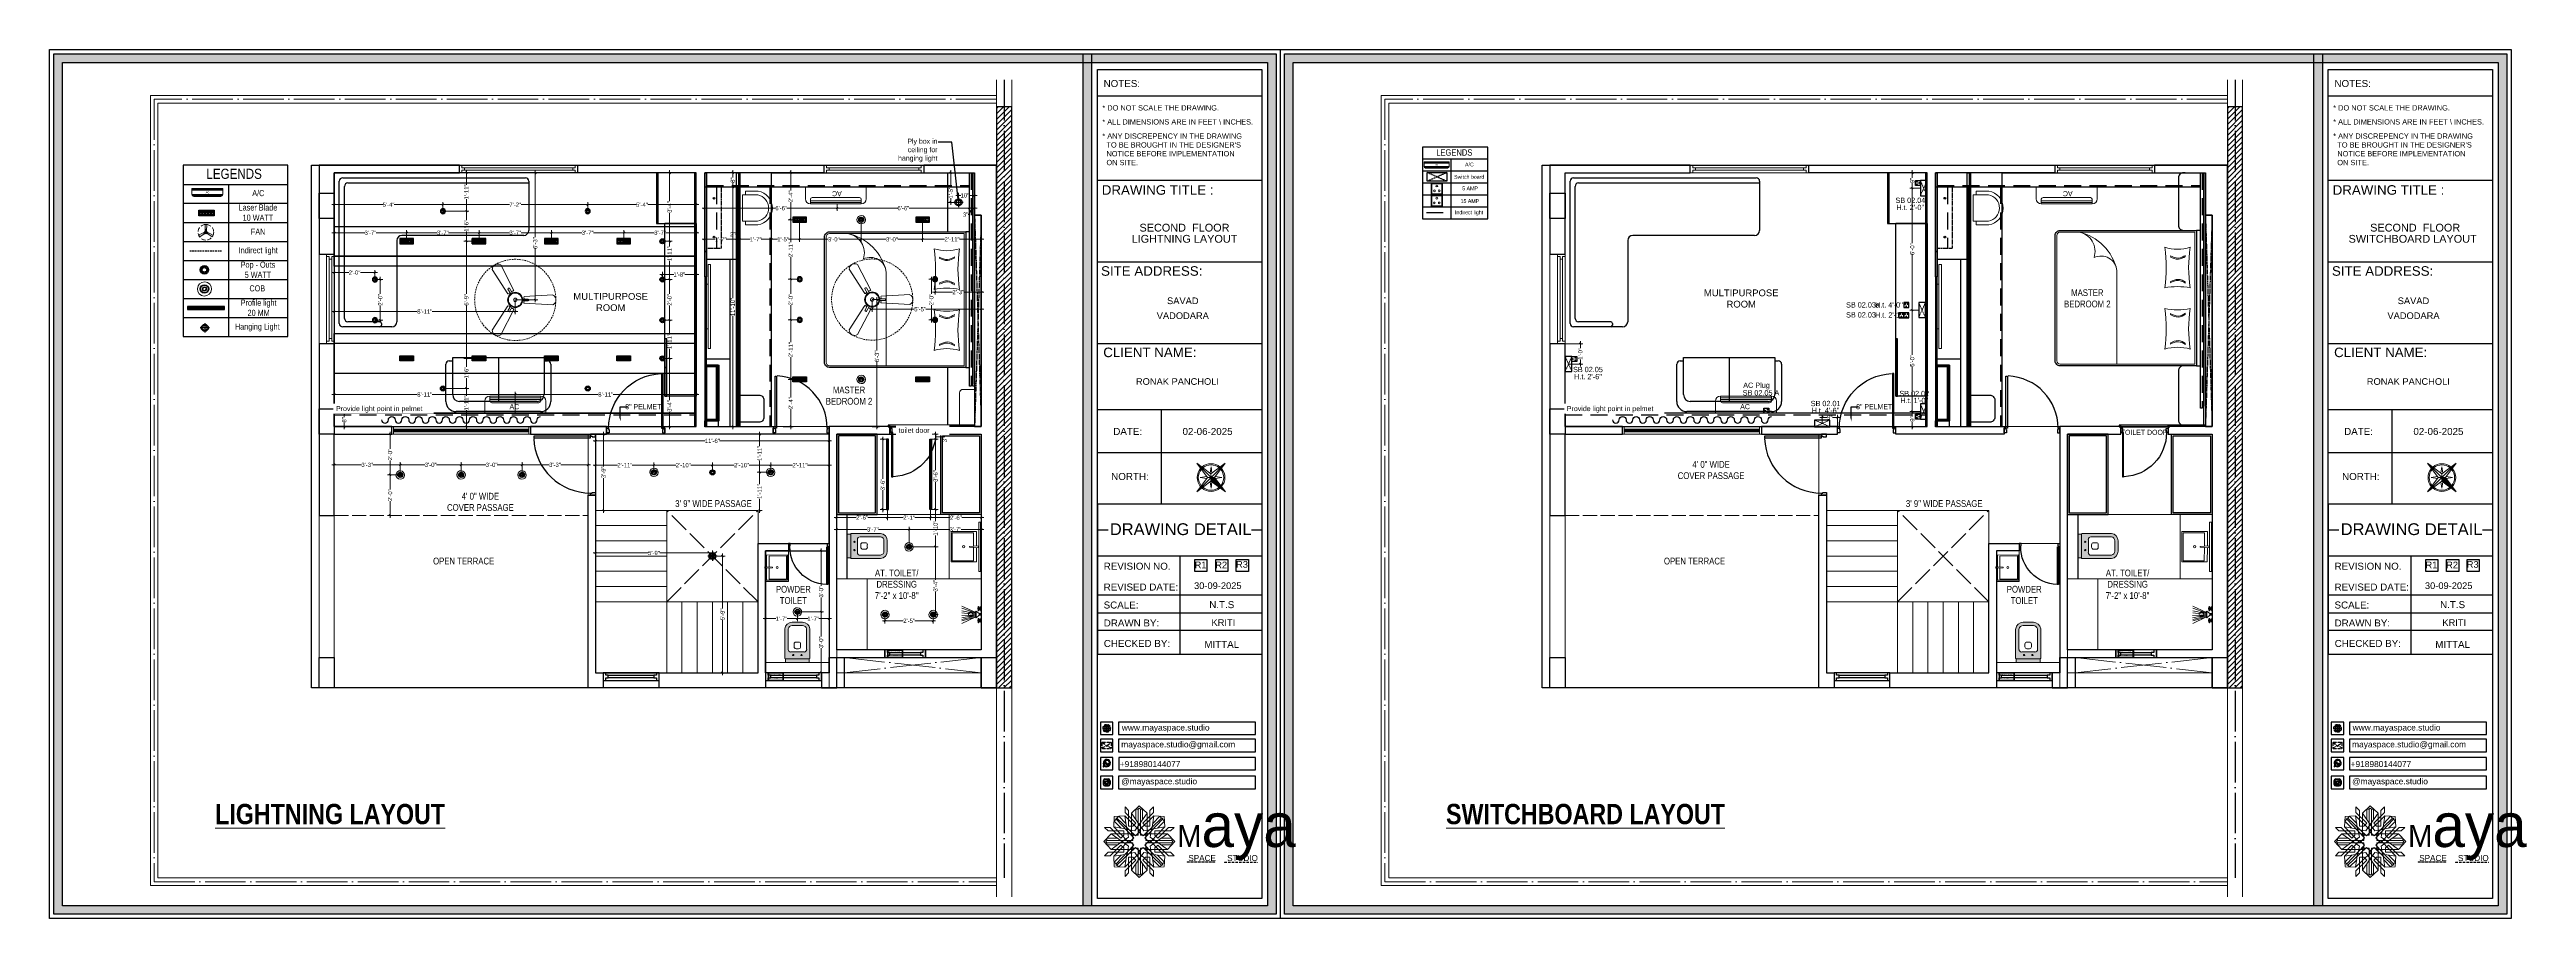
# Model space of a CAD drawing. Header units: millimetres. Extents: x 145796 to 148307, y -176303 to -174465.
# Drawn here: x 146714 to 148178, y -176303 to -175790 of the extents above; entities that cross this region are included whole.
import ezdxf
from ezdxf import colors
from ezdxf.entities.mleader import LeaderData, LeaderLine
from ezdxf.enums import TextEntityAlignment as Align
from ezdxf.math import Vec2, Vec3

# ---------------------------------------------------------------- set-up
doc = ezdxf.new("R2010")
doc.units = ezdxf.units.MM
doc.header["$MEASUREMENT"] = 0
doc.header["$PDMODE"] = 2
for name, pattern in [('00 . GROUND FLOOR$0$DASHED', [0.75, 0.5, -0.25]), ('ACAD_ISO02W100', [15, 12, -3]), ('ACAD_ISO04W100', [30, 24, -3, 0, -3]), ('DASHED', [0.75, 0.5, -0.25]), ('DASHED2', [0.375, 0.25, -0.125]), ('DASHEDX2', [1.5, 1, -0.5])]:
    doc.linetypes.add(name, pattern=pattern)
doc.layers.get('Defpoints').update_dxf_attribs({"color": 220})
doc.layers.add('AR DOOR', color=40, linetype='Continuous')
doc.layers.add('AR ELE-5', color=134, linetype='Continuous')
for name, color, linetype, lineweight in [('COLUMN', 1, 'Continuous', 30), ('DIM.', 250, 'Continuous', 13), ('dim05', 1, 'Continuous', 13), ('Dimension', 10, 'DASHEDX2', 20), ('el', 7, 'Continuous', 20), ('ELEC-wires', 1, 'DASHED2', 13), ('Electrical', 84, 'Continuous', 30), ('ELEVATION ( SPIRAL STAIR )', 250, 'Continuous', 9), ('FALSE CEILING', 6, 'Continuous', 30), ('FIRST FLOOR ( DW_RAIL )', 7, 'Continuous', 9), ('FIRST FLOOR ( TEXT )', 7, 'Continuous', 9), ('FIRST FLOOR_( STAIR )', 251, 'Continuous', 9), ('FUR1', 1, 'Continuous', 0), ('FURNITURE', 32, 'Continuous', 9), ('furniture 1', 32, 'Continuous', 30), ('FURNITURE-1', 252, 'Continuous', 13), ('GROUND FLOOR', 7, 'Continuous', 9), ('GROUND FLOOR  ( HATCH )', 251, 'Continuous', 9), ('GROUND FLOOR  ( PLINE )', 251, 'Continuous', 30), ('hatch-rcc', 251, 'Continuous', 9), ('Labelling', 1, 'Continuous', 25), ('NAME PLATE', 7, 'Continuous', 25), ('SECOND FLOOR', 7, 'Continuous', 9), ('SECOND FLOOR  ( PLINE )', 251, 'Continuous', 30), ('SECOND FLOOR ( DW_RAIL )', 7, 'Continuous', 9), ('SECOND FLOOR ( PLine )', 7, 'Continuous', 30), ('Text', 7, 'Continuous', 15), ('text1', 1, 'Continuous', 15), ('title block', 7, 'Continuous', 9), ('UTILITY', 48, 'Continuous', 9), ('wall', 7, 'Continuous', 30), ('X_PLOT', 1, 'Continuous', 9), ('XX~SLAB ( BEAM )~ ( DIM )', 7, 'Continuous', 9)]:
    doc.layers.add(name, color=color, linetype=linetype, lineweight=lineweight)
doc.layers.add('hatch', color=250, linetype='Continuous', lineweight=9, transparency=0.5)
doc.layers.add('XX~SLAB ( PLINE )', color=251, linetype='Continuous', plot=False)
doc.styles.add('Aerial', font='arial.ttf')
doc.styles.add('Arial', font='arial.ttf')
doc.styles.add('KATHA', font='swissc.ttf')
doc.styles.get("Standard").update_dxf_attribs({"font": 'arial.ttf', "height": 6})
doc.styles.add('style4', font='ARIALN.TTF')
doc.styles.add('TEXT', font='eurr____.ttf')
doc.dimstyles.new('Cn_BT_9 ( BOLD )', dxfattribs={"dimtxt": 2.5, "dimasz": 1, "dimexe": 1.5, "dimexo": 0, "dimgap": 0.09, "dimtad": 0, "dimdec": 0, "dimzin": 3, "dimdsep": 46, "dimlunit": 4, "dimtxsty": 'Aerial', "dimblk": 'OBLIQUE', "dimcen": 0.09, "dimdle": 1.5, "dimclrd": 1, "dimclre": 1, "dimclrt": 5, "dimadec": 0, "dimazin": 0, "dimtfac": 0.75, "dimtdec": 0, "dimtofl": 0, "dimtmove": 0, "dimatfit": 3, "dimldrblk": 'OBLIQUE', "dimfxl": 0, "dimtolj": 1, "dimtzin": 0, "dimlwd": 15, "dimlwe": 15, "dimarcsym": 0})

# ---------------------------------------------------------------- blocks, each defined once
blk = doc.blocks.new('e')
at = {"layer": 'Electrical', "color": 5, "lineweight": 5, "ltscale": 8}
blk.add_ellipse((3359159.59, -519086.24), major_axis=(1.69, -1.84), ratio=1, start_param=-0.785398, end_param=5.497787, dxfattribs=at)
at = {"layer": 'Electrical', "color": 5, "ltscale": 8}
for major_axis, start_param, end_param in [((1.02, -1.1), -0.785398, 5.497787), ((-1.01, -0.93), 0.785398, 7.068583), ((-0.544, -0.501), 0.785398, 7.068583), ((-0.453, -0.417), 0.785398, 7.068583)]:
    blk.add_ellipse((3359159.59, -519086.24), major_axis=major_axis, ratio=1, start_param=start_param, end_param=end_param, dxfattribs=at)
blk = doc.blocks.new('_Oblique')
at = {"layer": 'wall', "color": 0, "lineweight": -2}
blk.add_line((-0.5, -0.5), (0.5, 0.5), dxfattribs=at)
blk = doc.blocks.new('*D125')
at = {"layer": 'Defpoints', "color": 0, "ltscale": 10, "transparency": 16777216}
for p in [(147037.1, -176035.4), (147037.1, -176039.6), (147071.6, -176039.6)]:
    blk.add_point(p, dxfattribs=at)
at = {"layer": 'FURNITURE', "color": 1, "lineweight": 15, "ltscale": 10, "transparency": 16777216}
for p, q in [((147035.6, -176035.4), (147050, -176035.4)), ((147037.1, -176039.6), (147037.1, -176033.9)), ((147073.1, -176035.4), (147058.8, -176035.4)), ((147071.6, -176039.6), (147071.6, -176033.9))]:
    blk.add_line(p, q, dxfattribs=at)
at = {"layer": 'FURNITURE', "color": 1, "lineweight": 15, "ltscale": 10, "transparency": 16777216, "rotation": 180}
blk.add_blockref('_Oblique', (147037.1, -176035.4), dxfattribs=at)
at = {"layer": 'FURNITURE', "color": 1, "lineweight": 15, "ltscale": 10, "transparency": 16777216}
blk.add_blockref('_Oblique', (147071.6, -176035.4), dxfattribs=at)
at = {"layer": 'FURNITURE', "color": 5, "ltscale": 10, "transparency": 16777216, "insert": (147054.4, -176035.4), "char_height": 2.5, "attachment_point": 5, "style": 'Aerial'}
blk.add_mtext('\\A1;2\'-11"', dxfattribs=at)
blk = doc.blocks.new('*D126')
at = {"layer": 'Defpoints', "color": 0, "ltscale": 10, "transparency": 16777216}
for p in [(147106.1, -176035.4), (147071.6, -176039.6), (147106.1, -176039.6)]:
    blk.add_point(p, dxfattribs=at)
at = {"layer": 'FURNITURE', "color": 1, "lineweight": 15, "ltscale": 10, "transparency": 16777216}
for p, q in [((147070.1, -176035.4), (147084.5, -176035.4)), ((147071.6, -176039.6), (147071.6, -176033.9)), ((147107.6, -176035.4), (147093.3, -176035.4)), ((147106.1, -176039.6), (147106.1, -176033.9))]:
    blk.add_line(p, q, dxfattribs=at)
at = {"layer": 'FURNITURE', "color": 1, "lineweight": 15, "ltscale": 10, "transparency": 16777216, "rotation": 180}
blk.add_blockref('_Oblique', (147071.6, -176035.4), dxfattribs=at)
at = {"layer": 'FURNITURE', "color": 1, "lineweight": 15, "ltscale": 10, "transparency": 16777216}
blk.add_blockref('_Oblique', (147106.1, -176035.4), dxfattribs=at)
at = {"layer": 'FURNITURE', "color": 5, "ltscale": 10, "transparency": 16777216, "insert": (147088.9, -176035.4), "char_height": 2.5, "attachment_point": 5, "style": 'Aerial'}
blk.add_mtext('\\A1;2\'-10"', dxfattribs=at)
blk = doc.blocks.new('*D127')
at = {"layer": 'Defpoints', "color": 0, "ltscale": 10, "transparency": 16777216}
for p in [(147140.6, -176035.4), (147106.1, -176039.6), (147140.6, -176039.6)]:
    blk.add_point(p, dxfattribs=at)
at = {"layer": 'FURNITURE', "color": 1, "lineweight": 15, "ltscale": 10, "transparency": 16777216}
for p, q in [((147104.6, -176035.4), (147119, -176035.4)), ((147106.1, -176039.6), (147106.1, -176033.9)), ((147142.1, -176035.4), (147127.8, -176035.4)), ((147140.6, -176039.6), (147140.6, -176033.9))]:
    blk.add_line(p, q, dxfattribs=at)
at = {"layer": 'FURNITURE', "color": 1, "lineweight": 15, "ltscale": 10, "transparency": 16777216, "rotation": 180}
blk.add_blockref('_Oblique', (147106.1, -176035.4), dxfattribs=at)
at = {"layer": 'FURNITURE', "color": 1, "lineweight": 15, "ltscale": 10, "transparency": 16777216}
blk.add_blockref('_Oblique', (147140.6, -176035.4), dxfattribs=at)
at = {"layer": 'FURNITURE', "color": 5, "ltscale": 10, "transparency": 16777216, "insert": (147123.4, -176035.4), "char_height": 2.5, "attachment_point": 5, "style": 'Aerial'}
blk.add_mtext('\\A1;2\'-10"', dxfattribs=at)
blk = doc.blocks.new('*D128')
at = {"layer": 'Defpoints', "color": 0, "ltscale": 10, "transparency": 16777216}
for p in [(147175.1, -176035.4), (147140.6, -176039.6), (147175.1, -176039.6)]:
    blk.add_point(p, dxfattribs=at)
at = {"layer": 'FURNITURE', "color": 1, "lineweight": 15, "ltscale": 10, "transparency": 16777216}
for p, q in [((147139.1, -176035.4), (147153.5, -176035.4)), ((147140.6, -176039.6), (147140.6, -176033.9)), ((147176.6, -176035.4), (147162.3, -176035.4)), ((147175.1, -176039.6), (147175.1, -176033.9))]:
    blk.add_line(p, q, dxfattribs=at)
at = {"layer": 'FURNITURE', "color": 1, "lineweight": 15, "ltscale": 10, "transparency": 16777216, "rotation": 180}
blk.add_blockref('_Oblique', (147140.6, -176035.4), dxfattribs=at)
at = {"layer": 'FURNITURE', "color": 1, "lineweight": 15, "ltscale": 10, "transparency": 16777216}
blk.add_blockref('_Oblique', (147175.1, -176035.4), dxfattribs=at)
at = {"layer": 'FURNITURE', "color": 5, "ltscale": 10, "transparency": 16777216, "insert": (147157.9, -176035.4), "char_height": 2.5, "attachment_point": 5, "style": 'Aerial'}
blk.add_mtext('\\A1;2\'-11"', dxfattribs=at)
blk = doc.blocks.new('ceiling')
at = {"layer": 'FURNITURE', "color": 9, "lineweight": 30, "true_color": 0xc7c8ca}
for p, q in [((142902.9, -176935.4, -0.1), (142902.9, -176851.4, -0.1)), ((142904.9, -176849.4, -0.1), (143012.9, -176849.4, -0.1)), ((142905.9, -176932.4, -0.1), (142905.9, -176854.4, -0.1)), ((142907.9, -176852.4, -0.1), (143014.9, -176852.4, -0.1)), ((143014.9, -176851.4, -0.1), (143014.9, -176880.4, -0.1)), ((142936.9, -176886.4, -0.1), (142936.9, -176934.4, -0.1)), ((143011.9, -176883.4, -0.1), (142939.9, -176883.4, -0.1)), ((143113.9, -176876.4), (143095.4, -176876.4)), ((142933.9, -176937.4, -0.1), (142904.9, -176937.4, -0.1)), ((142926.9, -176934.4, -0.1), (142907.9, -176934.4, -0.1)), ((142927.9, -176935.4, -0.1), (142927.9, -176936.4, -0.1)), ((142965.9, -176981.5, -0.1), (142965.9, -176959.5, -0.1)), ((142967.9, -176957.5, -0.1), (142969.9, -176957.5, -0.1)), ((142969.9, -176977.5, -0.1), (142969.9, -176955.5, -0.1)), ((142969.9, -176955.5, -0.1), (143023.9, -176955.5, -0.1)), ((142996.9, -176955.5, -0.1), (142996.9, -176981.5, -0.1)), ((143023.9, -176955.5, -0.1), (143023.9, -176977.5, -0.1)), ((143023.9, -176955.5, -0.1), (143023.9, -176957.5, -0.1)), ((143023.9, -176957.5, -0.1), (143025.9, -176957.5, -0.1)), ((143027.9, -176959.5, -0.1), (143027.9, -176981.5, -0.1)), ((143021.9, -176987.5, -0.1), (142971.9, -176987.5, -0.1)), ((143019.9, -176981.5, -0.1), (142973.9, -176981.5, -0.1))]:
    blk.add_line(p, q, dxfattribs=at)
at = {"layer": 'FURNITURE', "color": 3, "linetype": 'DASHEDX2', "lineweight": 30, "ltscale": 10}
blk.add_line((142899.9, -176989.4, -0.1), (143113.9, -176989.4, -0.1), dxfattribs=at)
at = {"layer": 'FURNITURE', "color": 9, "lineweight": 30, "ltscale": 10, "true_color": 0xc7c8ca}
for points in [[(143090.4, -176876.4), (143113.9, -176876.4), (143113.9, -176846.4), (143090.4, -176846.4)], [(143090.4, -176876.4), (143091.4, -176876.4), (143091.4, -176846.4), (143090.4, -176846.4)], [(143112.9, -176996.4), (143113.9, -176996.4), (143113.9, -176846.4), (143112.9, -176846.4)], [(143113.9, -176876.4), (143113.9, -176978.5), (143095.4, -176978.5), (143095.4, -176876.4)], [(143096.4, -176961.5), (143096.4, -176944.5), (143095.4, -176944.5), (143095.4, -176961.5)], [(143096.4, -176978.5), (143096.4, -176961.5), (143095.4, -176961.5), (143095.4, -176978.5)], [(143113.9, -176996.4), (143113.9, -176988.4), (142899.9, -176988.4), (142899.9, -176996.4)]]:
    blk.add_lwpolyline(points, close=True, dxfattribs=at)
at = {"layer": 'FURNITURE', "color": 9, "lineweight": 25, "true_color": 0xc7c8ca, "elevation": -0.1}
blk.add_lwpolyline([(142927.9, -176992.4, 1), (142931.9, -176992.4, -1), (142935.9, -176992.4, 1), (142939.9, -176992.4, -1), (142943.9, -176992.4, 1), (142947.9, -176992.4, -1), (142951.9, -176992.4, 1), (142955.9, -176992.4, -1), (142959.9, -176992.4, 1), (142963.9, -176992.4, -1), (142967.9, -176992.4, 1), (142971.9, -176992.4, -1), (142975.9, -176992.4, 1), (142979.9, -176992.4, -1), (142983.9, -176992.4, 1), (142987.9, -176992.4, -1), (142991.9, -176992.4, 1), (142995.9, -176992.4, -1), (142999.9, -176992.4, 1), (143003.9, -176992.4, -1), (143007.9, -176992.4, 1), (143011.9, -176992.4, -1), (143015.9, -176992.4, 1), (143019.9, -176992.4, -0.414214), (143021.9, -176990.4, -0.414214)], format="xyb", dxfattribs=at)
at = {"layer": 'FURNITURE', "color": 9, "lineweight": 30, "true_color": 0xc7c8ca}
for centre, radius, start, end in [((142904.9, -176851.4, -0.1), 2, 90, 180), ((142907.9, -176854.4, -0.1), 2, 90, 180), ((143012.9, -176851.4, -0.1), 2, 0, 90), ((142939.9, -176886.4, -0.1), 3, 90, 180), ((143011.9, -176880.4, -0.1), 3, 270, 0), ((142907.9, -176932.4, -0.1), 2, 180, 270), ((142904.9, -176935.4, -0.1), 2, 180, 270), ((142926.9, -176935.4, -0.1), 1, 0, 90), ((142926.9, -176936.4, -0.1), 1, 270, 0), ((142933.9, -176934.4, -0.1), 3, 270, 0), ((142967.9, -176959.5, -0.1), 2, 90, 180), ((143025.9, -176959.5, -0.1), 2, 0, 90), ((142971.9, -176981.5, -0.1), 6, 180, 270), ((142973.9, -176977.5, -0.1), 4, 180, 270), ((143019.9, -176977.5, -0.1), 4, 270, 0), ((143021.9, -176981.5, -0.1), 6, 270, 0)]:
    blk.add_arc(centre, radius, start, end, dxfattribs=at)
blk = doc.blocks.new('FSFSF')
at = {"color": 42, "lineweight": 5, "true_color": 0xe0ac11}
for p, q in [((28593.2, 131.5), (28593.5, 137.7)), ((28593.4, 135), (28594.6, 136.1)), ((28593.4, 135), (28597.6, 130.8)), ((28599.8, 138.1), (28593.5, 137.7)), ((28595.1, 136.7), (28594.5, 136.7)), ((28594.6, 136.1), (28594.6, 136.7)), ((28605.2, 125), (28594.6, 136.1)), ((28596.2, 137.9), (28595.1, 136.7)), ((28606.3, 126.1), (28595.1, 136.7)), ((28596.2, 137.9), (28600.5, 133.6)), ((28599.8, 138.1), (28608.6, 129.6)), ((28601, 130), (28599.8, 138.1)), ((28600, 143.5), (28600, 140.2)), ((28602.1, 141.4), (28600, 143.5)), ((28606.5, 133.8), (28600, 140.2)), ((28602.1, 141.4), (28602.1, 132)), ((28603.9, 139.7), (28608.6, 144.1)), ((28603.9, 126.6), (28603.9, 139.7)), ((28603.9, 139.7), (28608.6, 133)), ((28607.9, 142.2), (28606.6, 142.2)), ((28606.6, 142.2), (28606.6, 135.8)), ((28607.9, 142.2), (28608.6, 142.8)), ((28607.9, 142.2), (28607.9, 126.6)), ((28613.3, 139.7), (28608.6, 144.1)), ((28609.3, 142.2), (28608.6, 142.8)), ((28613.3, 139.7), (28608.6, 133)), ((28617.4, 138.1), (28608.6, 129.6)), ((28609.3, 142.2), (28609.3, 126.6)), ((28609.3, 142.2), (28610.6, 142.2)), ((28610.6, 142.2), (28610.6, 135.8)), ((28610.7, 133.8), (28617.1, 140.2)), ((28610.9, 126.1), (28622, 136.7)), ((28612, 125), (28622.6, 136.1)), ((28613.3, 126.6), (28613.3, 139.7)), ((28615, 141.4), (28617.1, 143.5)), ((28615, 141.4), (28615, 132)), ((28616.1, 130), (28617.4, 138.1)), ((28620.9, 137.9), (28616.7, 133.6)), ((28617.1, 143.5), (28617.1, 140.2)), ((28617.4, 138.1), (28623.6, 137.7)), ((28623.8, 135), (28619.6, 130.8)), ((28620.9, 137.9), (28622, 136.7)), ((28622, 136.7), (28622.6, 136.7)), ((28622.6, 136.1), (28622.6, 136.7)), ((28623.8, 135), (28622.6, 136.1)), ((28624, 131.5), (28623.6, 137.7)), ((28591.6, 127.4), (28587.2, 122.7)), ((28591.6, 117.9), (28587.2, 122.7)), ((28587.7, 131.2), (28591.1, 131.2)), ((28589.8, 129.1), (28587.7, 131.2)), ((28589, 123.3), (28588.4, 122.7)), ((28589, 122), (28588.4, 122.7)), ((28589, 123.3), (28589, 124.7)), ((28589, 124.7), (28595.4, 124.7)), ((28589, 123.3), (28604.7, 123.3)), ((28589, 122), (28604.7, 122)), ((28589, 122), (28589, 120.7)), ((28589, 120.7), (28595.4, 120.7)), ((28589.8, 129.1), (28599.3, 129.1)), ((28597.5, 124.8), (28591.1, 131.2)), ((28597.5, 120.5), (28591.1, 114.1)), ((28604.7, 127.4), (28591.6, 127.4)), ((28591.6, 127.4), (28598.2, 122.7)), ((28591.6, 117.9), (28598.2, 122.7)), ((28593.2, 131.5), (28601.7, 122.7)), ((28601.2, 130.2), (28593.2, 131.5)), ((28593.2, 113.9), (28601.7, 122.7)), ((28605.2, 120.4), (28594.6, 109.2)), ((28606.3, 119.1), (28595.1, 108.5)), ((28597.5, 124.8), (28599.3, 126.5)), ((28597.5, 120.5), (28599.3, 118.8)), ((28602.1, 125.4), (28598.2, 122.7)), ((28602.1, 119.9), (28598.2, 122.7)), ((28599.3, 126.5), (28599.3, 129.1)), ((28605.9, 129.2), (28601, 130)), ((28602.1, 125.4), (28601.2, 130.2)), ((28602.1, 119.9), (28601.2, 115.1)), ((28602.3, 123.3), (28601.7, 122.7)), ((28602.3, 122), (28601.7, 122.7)), ((28604.7, 132), (28602.1, 132)), ((28602.3, 123.3), (28603, 122.7)), ((28602.3, 122), (28603, 122.7)), ((28605.2, 125), (28603, 122.7)), ((28605.2, 120.4), (28603, 122.7)), ((28603.7, 126.5), (28603.7, 127.4)), ((28604.7, 126.5), (28603.7, 126.5)), ((28604.7, 127.6), (28603.9, 127.6)), ((28607.9, 126.6), (28603.9, 126.6)), ((28606.5, 133.8), (28604.7, 132)), ((28604.7, 126.6), (28604.7, 127.6)), ((28604.7, 123.3), (28604.7, 127.4)), ((28604.7, 122), (28604.7, 117.9)), ((28605.9, 129.2), (28608.6, 133)), ((28606.3, 126.1), (28608.6, 128.3)), ((28606.3, 119.1), (28608.6, 117)), ((28607.9, 128.9), (28608.6, 129.6)), ((28607.9, 128.9), (28608.6, 128.3)), ((28611.3, 129.2), (28608.6, 133)), ((28609.3, 128.9), (28608.6, 129.6)), ((28609.3, 128.9), (28608.6, 128.3)), ((28610.9, 126.1), (28608.6, 128.3)), ((28610.9, 119.1), (28608.6, 117)), ((28609.3, 126.6), (28613.3, 126.6)), ((28610.7, 133.8), (28612.4, 132)), ((28610.9, 119.1), (28622, 108.5)), ((28611.3, 129.2), (28616.1, 130)), ((28612, 125), (28614.2, 122.7)), ((28612, 120.4), (28614.2, 122.7)), ((28612, 120.4), (28622.6, 109.2)), ((28612.4, 132), (28615, 132)), ((28612.5, 126.6), (28612.5, 127.6)), ((28612.5, 127.6), (28613.3, 127.6)), ((28612.5, 123.3), (28612.5, 127.4)), ((28612.5, 127.4), (28625.6, 127.4)), ((28612.5, 126.5), (28613.5, 126.5)), ((28628.2, 123.3), (28612.5, 123.3)), ((28612.5, 122), (28612.5, 117.9)), ((28628.2, 122), (28612.5, 122)), ((28613.5, 126.5), (28613.5, 127.4)), ((28614.9, 123.3), (28614.2, 122.7)), ((28614.9, 122), (28614.2, 122.7)), ((28614.9, 123.3), (28615.5, 122.7)), ((28614.9, 122), (28615.5, 122.7)), ((28615.1, 125.4), (28615.9, 130.2)), ((28615.1, 125.4), (28619, 122.7)), ((28615.1, 119.9), (28619, 122.7)), ((28615.1, 119.9), (28615.9, 115.1)), ((28624, 131.5), (28615.5, 122.7)), ((28624, 113.9), (28615.5, 122.7)), ((28615.9, 130.2), (28624, 131.5)), ((28627.3, 129.1), (28617.9, 129.1)), ((28617.9, 126.5), (28617.9, 129.1)), ((28619.7, 124.8), (28617.9, 126.5)), ((28619.7, 120.5), (28617.9, 118.8)), ((28625.6, 127.4), (28619, 122.7)), ((28625.6, 117.9), (28619, 122.7)), ((28619.7, 124.8), (28626.1, 131.2)), ((28619.7, 120.5), (28626.1, 114.1)), ((28628.2, 124.7), (28621.8, 124.7)), ((28628.2, 120.7), (28621.8, 120.7)), ((28625.6, 127.4), (28630, 122.7)), ((28625.6, 117.9), (28630, 122.7)), ((28629.5, 131.2), (28626.1, 131.2)), ((28627.3, 129.1), (28629.5, 131.2)), ((28628.2, 123.3), (28628.2, 124.7)), ((28628.2, 123.3), (28628.8, 122.7)), ((28628.2, 122), (28628.8, 122.7)), ((28628.2, 122), (28628.2, 120.7)), ((28589.8, 116.2), (28587.7, 114.1)), ((28587.7, 114.1), (28591.1, 114.1)), ((28589.8, 116.2), (28599.3, 116.2)), ((28604.7, 117.9), (28591.6, 117.9)), ((28601.2, 115.1), (28593.2, 113.9)), ((28593.2, 113.9), (28593.5, 107.6)), ((28593.4, 110.3), (28597.6, 114.5)), ((28593.4, 110.3), (28594.6, 109.2)), ((28599.8, 107.2), (28593.5, 107.5)), ((28595.1, 108.5), (28594.5, 108.5)), ((28594.6, 109.2), (28594.6, 108.6)), ((28596.2, 107.4), (28595.1, 108.5)), ((28596.2, 107.4), (28600.5, 111.6)), ((28599.3, 118.8), (28599.3, 116.2)), ((28599.8, 107.2), (28608.6, 115.7)), ((28601, 115.2), (28599.8, 107.2)), ((28606.5, 111.5), (28600, 105.1)), ((28600, 101.7), (28600, 105.1)), ((28605.9, 116), (28601, 115.2)), ((28602.1, 103.8), (28602.1, 113.3)), ((28604.7, 113.3), (28602.1, 113.3)), ((28604.7, 118.8), (28603.7, 118.8)), ((28603.7, 118.8), (28603.7, 117.9)), ((28607.9, 118.6), (28603.9, 118.6)), ((28603.9, 118.6), (28603.9, 105.5)), ((28604.7, 117.7), (28603.9, 117.7)), ((28603.9, 105.5), (28608.6, 112.2)), ((28603.9, 105.5), (28608.6, 101.1)), ((28604.7, 118.6), (28604.7, 117.7)), ((28606.5, 111.5), (28604.7, 113.3)), ((28605.9, 116), (28608.6, 112.2)), ((28606.6, 103), (28606.6, 109.4)), ((28607.9, 103), (28607.9, 118.6)), ((28607.9, 116.3), (28608.6, 117)), ((28607.9, 116.3), (28608.6, 115.7)), ((28609.3, 116.3), (28608.6, 117)), ((28609.3, 116.3), (28608.6, 115.7)), ((28611.3, 116), (28608.6, 112.2)), ((28617.4, 107.2), (28608.6, 115.7)), ((28613.3, 105.5), (28608.6, 112.2)), ((28613.3, 105.5), (28608.6, 101.1)), ((28609.3, 118.6), (28613.3, 118.6)), ((28609.3, 103), (28609.3, 118.6)), ((28610.6, 103), (28610.6, 109.4)), ((28610.7, 111.5), (28612.4, 113.3)), ((28610.7, 111.5), (28617.1, 105.1)), ((28611.3, 116), (28616.1, 115.2)), ((28612.4, 113.3), (28615, 113.3)), ((28612.5, 118.8), (28613.5, 118.8)), ((28612.5, 118.6), (28612.5, 117.7)), ((28612.5, 117.9), (28625.6, 117.9)), ((28612.5, 117.7), (28613.3, 117.7)), ((28613.3, 118.6), (28613.3, 105.5)), ((28613.5, 118.8), (28613.5, 117.9)), ((28615, 103.8), (28615, 113.3)), ((28615.9, 115.1), (28624, 113.9)), ((28616.1, 115.2), (28617.4, 107.2)), ((28620.9, 107.4), (28616.7, 111.6)), ((28617.1, 101.7), (28617.1, 105.1)), ((28617.4, 107.2), (28623.6, 107.5)), ((28617.9, 118.8), (28617.9, 116.2)), ((28627.3, 116.2), (28617.9, 116.2)), ((28623.8, 110.3), (28619.6, 114.5)), ((28620.9, 107.4), (28622, 108.5)), ((28622, 108.5), (28622.6, 108.5)), ((28623.8, 110.3), (28622.6, 109.2)), ((28622.6, 109.2), (28622.6, 108.6)), ((28624, 113.9), (28623.6, 107.6)), ((28629.5, 114.1), (28626.1, 114.1)), ((28627.3, 116.2), (28629.5, 114.1)), ((28602.1, 103.8), (28600, 101.7)), ((28607.9, 103), (28606.6, 103)), ((28607.9, 103), (28608.6, 102.4)), ((28609.3, 103), (28608.6, 102.4)), ((28609.3, 103), (28610.6, 103)), ((28615, 103.8), (28617.1, 101.7))]:
    blk.add_line(p, q, dxfattribs=at)
blk = doc.blocks.new('hgwg')
at = {"layer": 'Dimension', "true_color": 0xd39e00}
h = blk.add_hatch(color=42, dxfattribs=at)
h.dxf.hatch_style = 1
h.paths.add_polyline_path([(27505.7, 45.1), (27494.3, 45.1), (27494.3, 44.9), (27505.7, 44.9)])
h = blk.add_hatch(color=42, dxfattribs=at)
h.dxf.hatch_style = 1
h.paths.add_polyline_path([(27523.3, 44.9), (27509.7, 44.9), (27509.7, 44.8), (27523.3, 44.8)])
at = {"layer": 'Dimension', "color": 42, "true_color": 0xd39e00}
for p, q in [((27494.3, 45.1), (27505.7, 45.1)), ((27494.3, 44.9), (27494.3, 45.1)), ((27494.3, 44.9), (27505.7, 44.9)), ((27505.7, 45.1), (27505.7, 44.9)), ((27509.7, 44.9), (27523.3, 44.9)), ((27509.7, 44.9), (27509.7, 44.8)), ((27509.7, 44.8), (27523.3, 44.8)), ((27523.3, 44.8), (27523.3, 44.9))]:
    blk.add_line(p, q, dxfattribs=at)
at = {"layer": 'Dimension', "color": 42, "true_color": 0xd39e00, "attachment_point": 1}
for s, width, insert, char_height in [('{\\fCinzel|b0|i0|c0|p2;\\H1.5x;M\\fAmsterdam One|b0|i0|c0|p2;\\H2x;aya}', 85.328, (27490.2, 69.2), 6), ('{\\fCinzel|b0|i0|c0|p0;SPACE     STUDIO}', 66.129, (27494.8, 47.9), 2.5)]:
    blk.add_mtext_dynamic_manual_height_columns(s, width=width, gutter_width=30, heights=[0], dxfattribs=dict(at, insert=insert, char_height=char_height))
blk = doc.blocks.new('QEGW4TG')
at = {"layer": 'Dimension', "true_color": 0x000000}
h = blk.add_hatch(color=18, dxfattribs=at)
h.dxf.hatch_style = 1
h.paths.add_polyline_path([(2.69, 1.93, 0.170513), (2.95, 1.97, 0.190337), (3.11, 2.18, 0.316231), (3.07, 2.28), (2.79, 2.37, 0.273721), (2.69, 2.34, 0.040749), (2.63, 2.27, -0.441282), (2.53, 2.25, -0.11828), (2.06, 2.64, -0.441282), (2.07, 2.74, 0.040749), (2.13, 2.81, 0.290083), (2.14, 2.92), (2.01, 3.18, 0.316231), (1.91, 3.2, 0.190337), (1.73, 3, 0.170513), (1.72, 2.74, 0.252784)], flags=0)
h.paths.add_polyline_path([(1.19, 1.98), (1.03, 1.3, 0.550912), (1.11, 1.23), (1.75, 1.39, 6.344125)])
h.paths.add_polyline_path([(1.81, 1.7), (1.4, 1.6), (1.5, 2.03, -9.071339)], flags=16)
h.paths.add_polyline_path([(3.11, 2.16, -0.17811), (2.95, 1.97, -0.170513), (2.69, 1.93, -0.252784), (1.72, 2.74, -0.170513), (1.73, 3, -0.17811), (1.89, 3.19, -0.370089), (2.01, 3.18), (2.14, 2.92, -0.307185), (2.13, 2.8, -0.041087), (2.06, 2.73, 0.321676), (2.05, 2.65, 0.126524), (2.55, 2.24, 0.312216), (2.62, 2.26, -0.041087), (2.68, 2.34, -0.290673), (2.79, 2.37), (3.07, 2.28, -0.370089)], flags=0)
h = blk.add_hatch(color=18, dxfattribs=at)
h.dxf.hatch_style = 1
h.paths.add_polyline_path([(2.79, 2.37, 0.273721), (2.69, 2.34, 0.040749), (2.63, 2.27, -0.441282), (2.53, 2.25, -0.11828), (2.06, 2.64, -0.441282), (2.07, 2.74, 0.040749), (2.13, 2.81, 0.290083), (2.14, 2.92), (2.01, 3.18, 0.316231), (1.91, 3.2, 0.190337), (1.73, 3, 0.170513), (1.72, 2.74, 0.252784), (2.69, 1.93, 0.170513), (2.95, 1.97, 0.190337), (3.11, 2.18, 0.316231), (3.07, 2.28)])
for p, q in [((1.19, 1.98), (1.03, 1.3)), ((1.1, 1.23), (1.75, 1.39)), ((1.5, 2.03), (1.4, 1.6)), ((1.4, 1.6), (1.81, 1.7)), ((2.01, 3.18), (2.14, 2.92)), ((3.07, 2.28), (2.8, 2.36))]:
    blk.add_line(p, q)
blk.add_lwpolyline([(0, 0), (4.68, 0), (4.68, 4.68), (0, 4.68)], close=True)
for centre, radius, start, end in [((1.09, 1.29), 0.0598, 164.84831, 282.14582), ((2.39, 2.56), 1.34, 241.47269, 205.64225), ((2.39, 2.56), 1.04, 235.99618, 210.83325), ((2.09, 2.87), 0.39, 159.7007, 198.40719), ((2.96, 3.23), 1.33, 201.42182, 258.16694), ((2.07, 2.87), 0.364, 118.96853, 159.36483), ((1.94, 3.12), 0.0896, 41.89846, 123.13436), ((2.11, 2.68), 0.066, 135.99317, 224.88915), ((1.67, 3.16), 0.586, 312.46169, 321.87278), ((3.12, 3.42), 1.31, 216.54555, 243.52792), ((2.05, 2.87), 0.104, 320.39235, 28.69706), ((2.57, 2.3), 0.066, 234.24815, 323.14414), ((3.11, 1.94), 0.586, 137.26453, 146.67562), ((2.76, 2.27), 0.104, 70.44024, 138.74495), ((2.75, 2.31), 0.39, 260.73011, 299.43661), ((2.76, 2.29), 0.364, 299.77248, 340.16878), ((3.03, 2.2), 0.0896, 336.00294, 57.23884)]:
    blk.add_arc(centre, radius, start, end)
blk = doc.blocks.new('ASGERG')
at = {"layer": 'Dimension', "true_color": 0x000000}
h = blk.add_hatch(color=18, dxfattribs=at)
h.dxf.hatch_style = 1
h.paths.add_polyline_path([(0.99, 1.7, 0.353872), (1.69, 1.03), (2.96, 1.03, 0.353872), (3.66, 1.7), (3.66, 2.99, 0.353872), (2.96, 3.67), (1.69, 3.67, 0.353872), (0.99, 2.99)])
h.paths.add_polyline_path([(1.27, 2.97, -0.353872), (1.72, 3.4), (2.94, 3.4, -0.353872), (3.38, 2.97), (3.38, 1.72, -0.353872), (2.94, 1.3), (1.72, 1.3, -0.353872), (1.27, 1.72)], flags=16)
h.paths.add_polyline_path([(3.02, 2.35, -1), (1.64, 2.35, -1)], flags=0)
h.paths.add_polyline_path([(2.74, 2.35, -1), (1.92, 2.35, -1)], flags=0)
h.paths.add_polyline_path([(2.86, 3.02, -1), (3.19, 3.02, -1)], flags=0)
h.paths.add_polyline_path([(1.64, 2.35, 1), (3.02, 2.35, 1)], flags=0)
h = blk.add_hatch(color=18, dxfattribs=at)
h.dxf.hatch_style = 1
h.paths.add_polyline_path([(1.64, 2.35, 1), (3.02, 2.35, 1)])
h.paths.add_polyline_path([(2.74, 2.35, -1), (1.92, 2.35, -1)], flags=16)
h = blk.add_hatch(color=18, dxfattribs=at)
h.dxf.hatch_style = 1
h.paths.add_polyline_path([(3.19, 3.02, 1), (2.86, 3.02, 1)])
for p, q in [((0.99, 2.99), (0.99, 1.7)), ((1.27, 2.97), (1.27, 1.72)), ((1.69, 3.67), (2.96, 3.67)), ((1.69, 1.03), (2.96, 1.03)), ((2.94, 3.4), (1.72, 3.4)), ((2.94, 1.3), (1.72, 1.3)), ((3.38, 2.97), (3.38, 1.72)), ((3.66, 2.99), (3.66, 1.7))]:
    blk.add_line(p, q)
blk.add_lwpolyline([(0, 0), (4.68, 0), (4.68, 4.68), (0, 4.68)], close=True)
for centre, radius in [((2.33, 2.35), 0.694), ((2.33, 2.35), 0.414), ((3.02, 3.02), 0.168)]:
    blk.add_circle(centre, radius)
for centre, radius, start, end in [((1.76, 2.89), 0.778, 94.86305, 172.81274), ((1.76, 1.8), 0.778, 187.18726, 265.13695), ((1.76, 2.91), 0.491, 94.86305, 172.81274), ((1.76, 1.78), 0.491, 187.18726, 265.13695), ((2.9, 2.91), 0.491, 7.18726, 85.13695), ((2.9, 1.78), 0.491, 274.86305, 352.81274), ((2.89, 2.89), 0.778, 7.18726, 85.13695), ((2.89, 1.8), 0.778, 274.86305, 352.81274)]:
    blk.add_arc(centre, radius, start, end)
blk = doc.blocks.new('ETYETE')
at = {"layer": 'Dimension', "true_color": 0x000000}
h = blk.add_hatch(color=18, dxfattribs=at)
h.dxf.hatch_style = 1
h.paths.add_polyline_path([(3.76, 1.14, 0.414214), (4.12, 1.5), (4.12, 3.29, 0.414214), (3.76, 3.65), (0.92, 3.65, 0.414214), (0.56, 3.29), (0.56, 1.5, 0.414214), (0.92, 1.14)])
h.paths.add_polyline_path([(2.61, 2.22), (3.92, 1.34, -0.198912), (3.76, 1.28), (0.92, 1.28, -0.198912), (0.76, 1.34), (2.08, 2.22), (2.34, 1.98)], flags=16)
h.paths.add_polyline_path([(2.34, 2.16), (0.89, 3.51, -0.028783), (0.92, 3.52), (3.76, 3.52, -0.028783), (3.79, 3.51)], flags=16)
h.paths.add_polyline_path([(2.71, 2.32), (3.92, 3.45, -0.202482), (3.99, 3.29), (3.99, 1.5, -0.043076), (3.98, 1.46)], flags=16)
h.paths.add_polyline_path([(1.98, 2.32), (0.7, 1.46, -0.043076), (0.7, 1.5), (0.7, 3.29, -0.202482), (0.76, 3.45)], flags=16)
blk.add_lwpolyline([(0, 0), (4.68, 0), (4.68, 4.68), (0, 4.68)], close=True)
at = {"layer": 'Dimension', "color": 18, "true_color": 0x000000}
for p, q in [((0.56, 3.29), (0.56, 1.5)), ((0.7, 3.29), (0.7, 1.5)), ((0.7, 1.46), (1.98, 2.32)), ((0.76, 3.45), (1.98, 2.32)), ((0.76, 1.34), (2.08, 2.22)), ((0.89, 3.51), (2.34, 2.16)), ((0.92, 3.65), (3.76, 3.65)), ((0.92, 3.52), (3.76, 3.52)), ((0.92, 1.28), (3.76, 1.28)), ((0.92, 1.14), (3.76, 1.14)), ((2.08, 2.22), (2.34, 1.98)), ((2.34, 2.16), (3.79, 3.51)), ((2.34, 1.98), (2.61, 2.22)), ((3.92, 1.34), (2.61, 2.22)), ((2.71, 2.32), (3.92, 3.45)), ((3.98, 1.46), (2.71, 2.32)), ((3.99, 3.29), (3.99, 1.5)), ((4.12, 3.29), (4.12, 1.5))]:
    blk.add_line(p, q, dxfattribs=at)
for centre, radius, start, end in [((0.92, 3.29), 0.358, 90, 180), ((0.92, 1.5), 0.358, 180, 270), ((0.92, 3.29), 0.224, 134.21359, 180), ((0.92, 1.5), 0.224, 180, 189.86619), ((0.92, 1.5), 0.224, 225, 270), ((0.92, 3.29), 0.224, 90, 96.59483), ((3.76, 3.29), 0.358, 0, 90), ((3.76, 3.29), 0.224, 83.40517, 90), ((3.76, 1.5), 0.358, 270, 0), ((3.76, 1.5), 0.224, 270, 315), ((3.76, 3.29), 0.224, 0, 45.78641), ((3.76, 1.5), 0.224, 350.13381, 0)]:
    blk.add_arc(centre, radius, start, end, dxfattribs=at)
blk = doc.blocks.new('DTGWEGEARG')
at = {"layer": 'Dimension', "true_color": 0x000000}
h = blk.add_hatch(color=18, dxfattribs=at)
h.dxf.hatch_style = 1
h.paths.add_polyline_path([(3.83, 2.34, 1), (0.85, 2.34, 1)])
h.paths.add_polyline_path([(2.51, 1.01, 0.105795), (2.96, 1.58, -0.055205), (3.3, 1.41, -0.169822)], flags=16)
h.paths.add_polyline_path([(2.41, 1.12), (2.41, 1.69, -0.058279), (2.81, 1.63, -0.103353)], flags=16)
h.paths.add_polyline_path([(2.26, 1.13, -0.101741), (1.87, 1.63, -0.057171), (2.26, 1.69)], flags=16)
h.paths.add_polyline_path([(2.17, 1.01, -0.169822), (1.38, 1.41, -0.055205), (1.72, 1.58, 0.105795)], flags=16)
h.paths.add_polyline_path([(3.02, 1.72, 0.081336), (3.13, 2.27), (3.68, 2.27, -0.152069), (3.4, 1.52, 0.05687)], flags=16)
h.paths.add_polyline_path([(2.87, 1.77, 0.061945), (2.41, 1.84), (2.41, 2.27), (2.98, 2.27, -0.081344)], flags=16)
h.paths.add_polyline_path([(2.26, 1.84, 0.060923), (1.8, 1.77, -0.081344), (1.7, 2.27), (2.26, 2.27)], flags=16)
h.paths.add_polyline_path([(1.66, 1.72, 0.05687), (1.28, 1.52, -0.152069), (1, 2.27), (1.55, 2.27, 0.081336)], flags=16)
h.paths.add_polyline_path([(2.41, 2.42), (2.41, 2.83, 0.061945), (2.87, 2.91, -0.080009), (2.98, 2.42)], flags=16)
h.paths.add_polyline_path([(3.13, 2.42, 0.080116), (3.02, 2.96, 0.05687), (3.4, 3.16, 0.028258), (3.3, 3.27, -0.055205), (2.96, 3.1, 0.105795), (2.51, 3.67, -0.36029), (3.68, 2.42)], flags=16)
h.paths.add_polyline_path([(2.26, 2.42), (1.7, 2.42, -0.080009), (1.8, 2.91, 0.060923), (2.26, 2.84)], flags=16)
h.paths.add_polyline_path([(1.55, 2.42), (1, 2.42, -0.150466), (1.28, 3.16, 0.05687), (1.66, 2.96, 0.080116)], flags=16)
h.paths.add_polyline_path([(2.41, 2.98), (2.41, 3.56, -0.103353), (2.81, 3.05, -0.058279)], flags=16)
h.paths.add_polyline_path([(2.26, 2.99, -0.057171), (1.87, 3.05, -0.101741), (2.26, 3.55)], flags=16)
h.paths.add_polyline_path([(1.72, 3.1, -0.055205), (1.38, 3.27, -0.169822), (2.17, 3.67, 0.105795)], flags=16)
blk.add_lwpolyline([(0, 0), (4.68, 0), (4.68, 4.68), (0, 4.68)], close=True)
at = {"layer": 'Dimension', "color": 18, "true_color": 0x000000}
for p, q in [((1, 2.42), (1.55, 2.42)), ((1, 2.27), (1.55, 2.27)), ((1.7, 2.42), (2.26, 2.42)), ((1.7, 2.27), (2.26, 2.27)), ((2.26, 3.55), (2.26, 2.99)), ((2.26, 2.84), (2.26, 2.42)), ((2.26, 2.27), (2.26, 1.84)), ((2.26, 1.69), (2.26, 1.13)), ((2.41, 3.56), (2.41, 2.98)), ((2.41, 2.83), (2.41, 2.42)), ((2.41, 2.42), (2.98, 2.42)), ((2.41, 2.27), (2.98, 2.27)), ((2.41, 2.27), (2.41, 1.84)), ((2.41, 1.69), (2.41, 1.12)), ((3.13, 2.42), (3.68, 2.42)), ((3.13, 2.27), (3.68, 2.27))]:
    blk.add_line(p, q, dxfattribs=at)
blk.add_circle((2.34, 2.34), 1.49, dxfattribs=at)
for centre, radius, start, end in [((2.34, 2.34), 1.34, 142.38188, 176.60928), ((2.34, 2.34), 1.34, 183.03147, 217.61812), ((2.34, 4.74), 1.9, 236.13994, 249.15951), ((2.34, -0.06), 1.9, 110.84049, 123.86006), ((2.34, 2.34), 1.34, 97.35489, 135.90733), ((2.34, 4.74), 1.75, 236.74173, 249.38105), ((2.34, -0.06), 1.75, 110.61895, 123.25827), ((2.34, 2.34), 1.34, 224.09267, 262.64511), ((3.28, 2.34), 1.73, 159.05674, 177.37895), ((3.28, 2.34), 1.73, 182.34346, 200.94326), ((3.28, 2.34), 1.58, 158.83251, 177.13018), ((3.28, 2.34), 1.58, 182.56584, 201.16749), ((3.28, 2.34), 1.73, 129.93011, 154.08674), ((3.28, 2.34), 1.73, 205.91326, 230.06989), ((2.34, 4.74), 1.9, 253.67992, 267.62529), ((2.34, -0.06), 1.9, 92.37471, 106.32008), ((3.28, 2.34), 1.58, 130.10725, 153.34459), ((2.34, 4.74), 1.75, 254.33365, 267.42202), ((2.34, -0.06), 1.75, 92.57798, 105.66635), ((3.28, 2.34), 1.58, 206.65541, 229.89275), ((1.4, 2.34), 1.58, 26.65541, 50.25843), ((2.34, 4.74), 1.75, 272.32478, 285.66635), ((2.34, 4.74), 1.9, 272.1415, 286.32008), ((2.34, -0.06), 1.9, 73.67992, 87.8585), ((2.34, -0.06), 1.75, 74.33365, 87.67522), ((1.4, 2.34), 1.58, 309.74157, 333.34459), ((2.34, 2.34), 1.34, 3.39072, 82.64511), ((1.4, 2.34), 1.73, 25.91326, 50.06989), ((1.4, 2.34), 1.73, 309.93011, 334.08674), ((2.34, 2.34), 1.34, 277.35489, 315.90733), ((1.4, 2.34), 1.58, 2.86982, 21.16749), ((1.4, 2.34), 1.58, 338.83251, 357.43416), ((2.34, 4.74), 1.75, 290.61895, 303.25827), ((2.34, -0.06), 1.75, 56.74173, 69.38105), ((2.34, 4.74), 1.9, 290.84049, 303.86006), ((1.4, 2.34), 1.73, 2.62105, 20.94326), ((1.4, 2.34), 1.73, 339.05674, 357.65654), ((2.34, -0.06), 1.9, 56.13994, 69.15951), ((2.34, 2.34), 1.34, 322.38188, 356.96853)]:
    blk.add_arc(centre, radius, start, end, dxfattribs=at)
blk = doc.blocks.new('4t')
at = {"transparency": 33554607}
h = blk.add_hatch(color=1, dxfattribs=at)
h.dxf.hatch_style = 1
h.paths.add_polyline_path([(45531.3, -35822.3), (45529.2, -35821.8), (45528.1, -35837)])
h = blk.add_hatch(color=1, dxfattribs=at)
h.dxf.hatch_style = 1
h.paths.add_polyline_path([(45533.4, -35822.8), (45531.3, -35822.3), (45528.1, -35837)])
h = blk.add_hatch(color=1, dxfattribs=at)
h.dxf.hatch_style = 1
h.paths.add_polyline_path([(45531.8, -35820.2), (45529.2, -35821.8), (45531.3, -35822.3)])
h = blk.add_hatch(color=1, dxfattribs=at)
h.dxf.hatch_style = 1
h.paths.add_polyline_path([(45531.8, -35820.2), (45531.3, -35822.3), (45533.4, -35822.8)])
at = {"layer": 'title block', "color": 7, "lineweight": 9}
for p, q in [((45530.2, -35817.6), (45515, -35816.5)), ((45515, -35816.5), (45529.2, -35821.8)), ((45515, -35816.5), (45531.8, -35820.2)), ((45530.5, -35816.7), (45526.9, -35812.5)), ((45526.9, -35812.5), (45529.2, -35817.5)), ((45535.5, -35803.4), (45530.2, -35817.6)), ((45535.5, -35803.4), (45531.8, -35820.2)), ((45534.4, -35818.5), (45535.5, -35803.4)), ((45539.5, -35815.3), (45534.4, -35817.6)), ((45535.3, -35818.9), (45539.5, -35815.3)), ((45528.3, -35821.5), (45524.1, -35825.1)), ((45524.1, -35825.1), (45529.2, -35822.8)), ((45531.8, -35820.2), (45528.1, -35837)), ((45529.2, -35821.8), (45528.1, -35837)), ((45528.1, -35837), (45533.4, -35822.8)), ((45531.8, -35820.2), (45529.2, -35821.8)), ((45531.8, -35820.2), (45530.2, -35817.6)), ((45534.4, -35818.5), (45531.8, -35820.2)), ((45533.4, -35822.8), (45531.8, -35820.2)), ((45531.8, -35820.2), (45548.6, -35823.9)), ((45533.1, -35823.7), (45536.7, -35827.9)), ((45533.4, -35822.8), (45548.6, -35823.9)), ((45548.6, -35823.9), (45534.4, -35818.5)), ((45536.7, -35827.9), (45534.4, -35822.8))]:
    blk.add_line(p, q, dxfattribs=at)
for radius, start, end in [(11.8, 81.36, 163.7665), (10.8, 82.4286, 162.6979), (10.8, 352.4286, 72.6979), (11.8, 351.36, 73.7665), (11.8, 171.36, 253.7665), (10.8, 172.4286, 252.6979), (11.8, 261.36, 343.7665), (10.8, 262.4286, 342.6979)]:
    blk.add_arc((45531.8, -35820.2), radius, start, end, dxfattribs=at)
blk = doc.blocks.new('LAYOUT FILE')
at = {"layer": 'NAME PLATE', "true_color": 0xd39e00}
h = blk.add_hatch(color=42, dxfattribs=at)
h.paths.add_polyline_path([(3346889.8, -513806.2), (3346889.8, -514260.7), (3347535.6, -514260.7), (3347535.6, -513806.2)])
h.paths.add_polyline_path([(3346894.4, -513810.7), (3347531, -513810.7), (3347531, -514256.2), (3346894.4, -514256.2)], flags=16)
blk.add_hatch(color=42, dxfattribs=at).paths.add_polyline_path([(3347433.6, -514256.2), (3347438.1, -514256.2), (3347438.1, -513806.2), (3347433.6, -513806.2)])
at = {"layer": 'NAME PLATE', "color": 42, "true_color": 0xd39e00}
for p, q in [((3347528, -513828.5), (3347441.2, -513828.5)), ((3347528, -513873), (3347441.2, -513873)), ((3347528, -513916.3), (3347441.2, -513916.3)), ((3347528, -513959.3), (3347441.2, -513959.3)), ((3347528, -513994.3), (3347441.2, -513994.3)), ((3347474.8, -513994.3), (3347474.8, -514044.1)), ((3347528, -514016.9), (3347441.2, -514016.9)), ((3347528, -514044.1), (3347441.2, -514044.1)), ((3347441.2, -514044.1), (3347441.2, -514123.4)), ((3347528, -514044.1), (3347528, -514123.4)), ((3347441.2, -514057.7), (3347446.8, -514057.7)), ((3347522.7, -514057.7), (3347528, -514057.7)), ((3347441.2, -514071.3), (3347528, -514071.3)), ((3347485, -514123.4), (3347485, -514071.3)), ((3347528, -514092.2), (3347441.2, -514092.2)), ((3347528, -514101.6), (3347441.2, -514101.6)), ((3347528, -514110.9), (3347441.2, -514110.9)), ((3347441.2, -514123.4), (3347528, -514123.4))]:
    blk.add_line(p, q, dxfattribs=at)
for points in [[(3346887.6, -513803.9), (3347537.8, -513803.9), (3347537.8, -514263), (3346887.6, -514263)], [(3346889.8, -513806.2), (3347535.6, -513806.2), (3347535.6, -514260.7), (3346889.8, -514260.7)], [(3346894.4, -513810.7), (3347531, -513810.7), (3347531, -514256.2), (3346894.4, -514256.2)], [(3347433.6, -514256.2), (3347433.6, -513806.2), (3347438.1, -513806.2), (3347438.1, -514256.2)], [(3347441.2, -514252.4), (3347441.2, -513814.4), (3347528, -513814.4), (3347528, -514252.4)], [(3347492.7, -514073.3), (3347499.1, -514073.3), (3347499.1, -514079.7), (3347492.7, -514079.7)], [(3347503.7, -514073.3), (3347510.1, -514073.3), (3347510.1, -514079.7), (3347503.7, -514079.7)], [(3347514.6, -514073.3), (3347521, -514073.3), (3347521, -514079.7), (3347514.6, -514079.7)]]:
    blk.add_lwpolyline(points, close=True, dxfattribs=at)
at = {"layer": 'NAME PLATE', "color": 0}
for points in [[(3347452.4, -514165.8), (3347524.8, -514165.8), (3347524.8, -514159.2), (3347452.4, -514159.2)], [(3347452.4, -514174.9), (3347524.8, -514174.9), (3347524.8, -514168.3), (3347452.4, -514168.3)], [(3347452.5, -514184.5), (3347524.8, -514184.5), (3347524.8, -514177.9), (3347452.5, -514177.9)], [(3347452.4, -514194.4), (3347524.8, -514194.4), (3347524.8, -514187.7), (3347452.4, -514187.7)]]:
    blk.add_lwpolyline(points, close=True, dxfattribs=at)
at = {"layer": 'NAME PLATE', "xscale": 0.6215000753186288, "yscale": 0.6215000753186288, "zscale": 0.6215000753186288, "rotation": 57.43675864906671}
blk.add_blockref('4t', (3313507.8, -525897.3), dxfattribs=at)
at = {"layer": 'NAME PLATE', "color": 0, "xscale": 1.413658832510879, "yscale": 1.413658832510879, "zscale": 1.413658832510879}
for name, p in [('DTGWEGEARG', (3347442.8, -514165.8)), ('ETYETE', (3347442.8, -514174.9)), ('QEGW4TG', (3347442.8, -514184.5)), ('ASGERG', (3347442.8, -514194.4))]:
    blk.add_blockref(name, p, dxfattribs=at)
at = {"layer": 'NAME PLATE', "color": 42, "true_color": 0xd39e00}
for name, p, xscale, yscale, zscale in [('FSFSF', (3322302.7, -514330.2), 0.8794785156214666, 0.8794785156214666, 0.8794785156214666), ('hgwg', (3312200.8, -514290.9), 1.283459272116341, 1.283459272116341, 1.283459272116341)]:
    blk.add_blockref(name, p, dxfattribs=dict(at, xscale=xscale, yscale=yscale, zscale=zscale))
at = {"layer": 'NAME PLATE', "style": 'Arial'}
for s, height, p in [('NOTES:', 3.7, (3347454.1, -513823.7)), ('DRAWING TITLE : ', 5.034, (3347474, -513880.6)), ('SITE ADDRESS:', 5.034, (3347469.9, -513923.4)), ('CLIENT NAME:', 5.034, (3347468.9, -513966.4)), ('DATE:', 3.7, (3347457.2, -514007.5)), ('02-06-2025', 3.7, (3347499.4, -514007.5)), ('NORTH:', 3.7, (3347458.4, -514031.3)), ('DRAWING DETAIL', 6.223, (3347485.2, -514060.4)), ('REVISION NO.', 3.699, (3347462.2, -514078.7)), ('REVISED DATE: ', 3.699, (3347464.9, -514089.7)), ('SCALE:', 3.7, (3347453.7, -514099.2)), ('CHECKED BY:', 3.699, (3347462.1, -514119.5)), ('DRAWN BY:', 3.7, (3347459.2, -514108.7)), ('MITTAL', 3.7, (3347506.9, -514120))]:
    blk.add_text(s, height=height, dxfattribs=at).set_placement(p, align=Align.CENTER)
for s, insert, char_height, width, attachment_point in [('* DO NOT SCALE THE DRAWING.', (3347443.8, -513833.3, 0), 2.797, 108.076, 1), ('* ALL DIMENSIONS ARE IN FEET \\\\ INCHES.', (3347443.8, -513840.7, 0), 2.797, 108.076, 1), ("* ANY DISCREPENCY IN THE DRAWING \\P  TO BE BROUGHT IN THE DESIGNER'S\\P  NOTICE BEFORE IMPLEMENTATION \\P  ON SITE.", (3347443.8, -513848.2, 0), 2.797, 108.076, 1), ('N.T.S', (3347506.9, -514095.3, 0), 3.7, 7.219, 2)]:
    blk.add_mtext(s, dxfattribs=dict(at, insert=insert, char_height=char_height, width=width, attachment_point=attachment_point))
at = {"layer": 'NAME PLATE', "color": 0, "char_height": 3.161, "attachment_point": 1}
for s, width, gutter_width, insert in [('www.mayaspace.studio', 49.605, 41.5, (3347454.1, -514160.5, 0)), ('+918980144077', 120.68, 25.9, (3347453, -514179.8, 0)), ('mayaspace.studio@gmail.com', 30.947, 25.9, (3347453.8, -514169.4, 0)), ('@mayaspace.studio', 30.947, 25.9, (3347453.8, -514188.9, 0))]:
    blk.add_mtext_dynamic_manual_height_columns(s, width=width, gutter_width=gutter_width, heights=[0], dxfattribs=dict(at, insert=insert))
blk = doc.blocks.new('A$C3EC62B37')
at = {"layer": 'FURNITURE', "lineweight": 30, "ltscale": 0.25, "true_color": 0xffffff}
h = blk.add_hatch(color=7, dxfattribs=at)
h.dxf.hatch_style = 1
h.paths.add_polyline_path([(-12.2, 0), (-12.2, 2.3), (-26.3, 2.3), (-26.3, 0)])
h.paths.add_polyline_path([(-26.3, 2.3), (-12.2, 2.3, 0.414214), (-11.8, 2.7), (-11.8, 20, 0.388639), (-16.2, 23.9), (-22.4, 23.9, 0.379499), (-26.7, 20), (-26.7, 2.7, 0.414214)])
h.paths.add_polyline_path([(-15.3, 6.3), (-23.1, 6.3, -0.414214), (-24.7, 7.8), (-24.7, 20, -0.349567), (-22.4, 21.9), (-16.2, 21.9, -0.364948), (-13.8, 20), (-13.8, 7.8, -0.414214)], flags=16)
h.paths.add_polyline_path([(-18.5, 8.2), (-20, 8.2, -0.414214), (-21.2, 9.4), (-21.2, 11, -0.414214), (-20, 12.1), (-18.5, 12.1, -0.414214), (-17.3, 11), (-17.3, 9.4, -0.414214)], flags=0)
h.paths.add_polyline_path([(-22.1, 4.5, -1), (-21.3, 4.5, -1)], flags=16)
at = {"layer": 'FURNITURE', "color": 0, "linetype": 'ByBlock', "lineweight": -2}
for p, q in [((-26.7, 2.7), (-26.7, 20)), ((-24.7, 7.8), (-24.7, 20)), ((-22.2, 23.9), (-16.2, 23.9)), ((-22.2, 21.9), (-16.2, 21.9)), ((-13.8, 7.8), (-13.8, 20)), ((-11.8, 2.7), (-11.8, 20)), ((-26.3, 2.3), (-12.2, 2.3)), ((-26.3, 2.3), (-26.3, 0)), ((-26.3, 0), (-12.2, 0)), ((-26.3, 0), (-12.2, 0)), ((-23.1, 6.3), (-15.3, 6.3)), ((-21.2, 9.4), (-21.2, 11)), ((-20, 12.1), (-18.5, 12.1)), ((-20, 8.2), (-18.5, 8.2)), ((-17.3, 9.4), (-17.3, 11)), ((-12.2, 2.3), (-12.2, 0))]:
    blk.add_line(p, q, dxfattribs=at)
for centre in [(-21.7, 4.5), (-16.8, 4.5)]:
    blk.add_circle(centre, 0.391, dxfattribs=at)
for centre, radius, start, end in [((-22.3, 19.5), 4.37, 89.0873, 174.0395), ((-22.3, 19.5), 2.44, 88.437, 168.6348), ((-16.2, 19.5), 4.37, 5.9605, 90.9127), ((-16.2, 19.5), 2.44, 11.3652, 91.563), ((-26.3, 2.7), 0.391, 180, 270), ((-23.1, 7.8), 1.57, 180, 270), ((-20, 11), 1.17, 90, 180), ((-20, 9.4), 1.17, 180, 270), ((-18.5, 11), 1.17, 0, 90), ((-18.5, 9.4), 1.17, 270, 0), ((-15.3, 7.8), 1.57, 270, 0), ((-12.2, 2.7), 0.391, 270, 0)]:
    blk.add_arc(centre, radius, start, end, dxfattribs=at)
blk = doc.blocks.new('*U142')
for points in [[(-40, 0), (0, 0), (0, 30), (10, 30), (10, 100), (-40, 100)], [(0, 0), (0, -1120), (30, -1120), (30, 0)], [(1160, 0), (1120, 0), (1120, 30), (1110, 30), (1110, 100), (1160, 100)]]:
    blk.add_lwpolyline(points, close=True)
at = {"layer": 'AR ELE-5', "linetype": 'ByBlock', "ltscale": 15}
blk.add_arc((-2, 1), 1122, 272.37301, 359.96526, dxfattribs=at)
blk = doc.blocks.new('*U19')
for points in [[(0, 0), (0, 1120), (-30, 1120), (-30, 0)], [(40, 0), (0, 0), (0, -30), (-10, -30), (-10, -100), (40, -100)], [(-1160, 0), (-1120, 0), (-1120, -30), (-1110, -30), (-1110, -100), (-1160, -100)]]:
    blk.add_lwpolyline(points, close=True)
at = {"layer": 'AR ELE-5', "linetype": 'ByBlock', "ltscale": 15}
blk.add_arc((2, -1), 1122, 92.373, 179.9653, dxfattribs=at)
blk = doc.blocks.new('*U20')
for points in [[(-1160, 0), (-1120, 0), (-1120, 30), (-1110, 30), (-1110, 100), (-1160, 100)], [(0, 0), (0, -1120), (-30, -1120), (-30, 0)], [(40, 0), (0, 0), (0, 30), (-10, 30), (-10, 100), (40, 100)]]:
    blk.add_lwpolyline(points, close=True)
at = {"layer": 'AR ELE-5', "linetype": 'ByBlock', "ltscale": 15}
blk.add_arc((2, 1), 1122, 180.0347, 267.627, dxfattribs=at)
blk = doc.blocks.new('*U24')
for points in [[(-1160, 0), (-1120, 0), (-1120, 30), (-1110, 30), (-1110, 100), (-1160, 100)], [(0, 0), (0, -1120), (-30, -1120), (-30, 0)], [(40, 0), (0, 0), (0, 30), (-10, 30), (-10, 100), (40, 100)]]:
    blk.add_lwpolyline(points, close=True)
at = {"layer": 'AR ELE-5', "linetype": 'ByBlock', "ltscale": 15}
blk.add_arc((2, 1), 1122, 180.03474, 267.62699, dxfattribs=at)
blk = doc.blocks.new('A$C07311617')
at = {"layer": 'UTILITY'}
h = blk.add_hatch(color=7, dxfattribs=at)
h.paths.add_polyline_path([(-3.1, 2), (-3.1, 0), (-3.7, 0), (-3.7, 0.5), (-3.7, 1.4)])
h.paths.add_polyline_path([(-3.1, 0), (-3.1, -0.5), (-3.1, -2), (-3.7, -1.6), (-3.7, -0.5), (-3.7, 0)])
h = blk.add_hatch(color=7, dxfattribs=at)
h.paths.add_polyline_path([(0, 0.5), (0, 0), (-1.3, 0), (-1.3, 0.5)])
h.paths.add_polyline_path([(0, 0), (0, -0.5), (-1.3, -0.5), (-1.3, 0)])
at = {"layer": 'UTILITY', "color": 7}
for p, q in [((-3.7, 1.4), (-11.5, 4.9)), ((-3.7, 0.9), (-11.5, 3.7)), ((-3.7, 0.5), (-11.5, 2.2)), ((-3.7, 0), (-11.5, 0.9)), ((-3.1, 2), (-3.7, 1.4)), ((-3.1, -0.5), (-3.1, 2)), ((-1.3, 0.5), (-3.1, 2)), ((-3.1, 0.5), (-3.1, 1.4)), ((-1.7, 3.8), (-1.7, 4.1)), ((-1.7, 3), (-1.7, 2.7)), ((-1.5, 3.8), (-1.5, 4.1)), ((-1.5, 3), (-1.5, 2.7)), ((-1.3, -0.5), (-1.3, 0.5)), ((-1.3, 0.5), (0, 0.5)), ((-0.8, 3.9), (-0.8, 2.9)), ((-0.3, 2.4), (-0.3, 4.3)), ((0, -0.5), (0, 0.5)), ((-3.7, -0.5), (-11.6, -2.1)), ((-3.7, -0.5), (-11.6, -0.6)), ((-3.7, -1), (-11.5, -3)), ((-3.7, -1.6), (-11.5, -5.3)), ((-3.7, -1.6), (-11.5, -3.7)), ((-3.7, -1.6), (-3.1, -2)), ((-3.1, -0.5), (-3.1, -2)), ((-1.3, -0.5), (-3.1, -2)), ((-1.7, -3.2), (-1.7, -3)), ((-1.7, -4), (-1.7, -4.3)), ((-1.5, -3.2), (-1.5, -3)), ((-1.5, -4), (-1.5, -4.3)), ((-1.3, -0.5), (0, -0.5)), ((-0.8, -4.1), (-0.8, -3.1)), ((-0.3, -2.7), (-0.3, -4.6))]:
    blk.add_line(p, q, dxfattribs=at)
for points in [[(-1.3, 0.5), (-3.1, 2)], [(-3.1, -2), (-1.3, -0.5)]]:
    blk.add_lwpolyline(points, dxfattribs=at)
for points in [[(-1.1, 3), (-2.1, 3), (-2.1, 3.8), (-1.1, 3.8)], [(-1.1, -3.2), (-2.1, -3.2), (-2.1, -4), (-1.1, -4)]]:
    blk.add_lwpolyline(points, close=True, dxfattribs=at)
for centre, radius in [((-6.3, 0), 1.33), ((-1.6, 4.3), 0.298), ((-1.6, 3.4), 0.298), ((-1.6, 2.5), 0.298), ((-1.6, -2.7), 0.298), ((-1.6, -3.6), 0.298), ((-1.6, -4.6), 0.298)]:
    blk.add_circle(centre, radius, dxfattribs=at)
for centre, start, end in [((-1.5, 5.3), 285.2551, 344.7449), ((-1.5, 1.5), 15.2551, 74.7449), ((-1.5, -1.8), 285.2551, 344.7449), ((-1.5, -5.5), 15.2551, 74.7449)]:
    blk.add_arc(centre, 1.52, start, end, dxfattribs=at)
blk = doc.blocks.new('A$C1B9B2090')
at = {"layer": 'Electrical', "ltscale": 10}
blk.add_line((0, 5), (10.1, 5), dxfattribs=at)
at = {"layer": 'Electrical', "ltscale": 2}
for points in [[(0, 0), (10.1, 0), (10.1, 5), (0, 5)], [(0.2, 0.2), (9.8, 0.2), (9.8, 4.7), (0.2, 4.7)]]:
    blk.add_lwpolyline(points, close=True, dxfattribs=at)
at = {"layer": 'Electrical', "ltscale": 2, "insert": (1.5, 3.9), "char_height": 1.05, "width": 7.165, "attachment_point": 1}
blk.add_mtext('\\pxqc;{\\fMalgun Gothic|b1|i0|c0|p34;\\W5.565;\\C0;\\W1;EXHAUST \\P\\W7.7995;\\W1;FAN}', dxfattribs=at)
blk = doc.blocks.new('*D187')
at = {"layer": 'Defpoints', "color": 0, "ltscale": 10, "transparency": 16777216}
for p in [(147101.6, -175901.9), (147101.6, -175908), (147120.4, -175908)]:
    blk.add_point(p, dxfattribs=at)
at = {"layer": 'FURNITURE', "color": 1, "lineweight": 15, "ltscale": 10, "transparency": 16777216}
for p, q in [((147100.1, -175901.9), (147107.7, -175901.9)), ((147101.6, -175908), (147101.6, -175900.4)), ((147121.9, -175901.9), (147114.3, -175901.9)), ((147120.4, -175908), (147120.4, -175900.4))]:
    blk.add_line(p, q, dxfattribs=at)
at = {"layer": 'FURNITURE', "color": 1, "lineweight": 15, "ltscale": 10, "transparency": 16777216, "rotation": 180}
blk.add_blockref('_Oblique', (147101.6, -175901.9), dxfattribs=at)
at = {"layer": 'FURNITURE', "color": 1, "lineweight": 15, "ltscale": 10, "transparency": 16777216}
blk.add_blockref('_Oblique', (147120.4, -175901.9), dxfattribs=at)
at = {"layer": 'FURNITURE', "color": 5, "ltscale": 10, "transparency": 16777216, "insert": (147111, -175901.9), "char_height": 2.5, "attachment_point": 5, "style": 'Aerial'}
blk.add_mtext('\\A1;1\'-7"', dxfattribs=at)
blk = doc.blocks.new('*D188')
at = {"layer": 'Defpoints', "color": 0, "ltscale": 10, "transparency": 16777216}
for p in [(147122.4, -175901.9), (147120.4, -175908), (147122.4, -175908)]:
    blk.add_point(p, dxfattribs=at)
at = {"layer": 'FURNITURE', "color": 1, "lineweight": 15, "ltscale": 10, "transparency": 16777216}
for p, q in [((147118.9, -175901.9), (147123.9, -175901.9)), ((147119.9, -175898.9), (147119.7, -175898.9)), ((147121.4, -175901.9), (147119.9, -175898.9)), ((147120.4, -175908), (147120.4, -175900.4)), ((147122.4, -175908), (147122.4, -175900.4))]:
    blk.add_line(p, q, dxfattribs=at)
at = {"layer": 'FURNITURE', "color": 1, "lineweight": 15, "ltscale": 10, "transparency": 16777216, "rotation": 180}
blk.add_blockref('_Oblique', (147120.4, -175901.9), dxfattribs=at)
at = {"layer": 'FURNITURE', "color": 1, "lineweight": 15, "ltscale": 10, "transparency": 16777216}
blk.add_blockref('_Oblique', (147122.4, -175901.9), dxfattribs=at)
at = {"layer": 'FURNITURE', "color": 5, "ltscale": 10, "transparency": 16777216, "insert": (147118.2, -175898.9), "char_height": 2.5, "attachment_point": 5, "style": 'Aerial'}
blk.add_mtext('\\A1;2"', dxfattribs=at)
blk = doc.blocks.new('*D189')
at = {"layer": 'Defpoints', "color": 0, "ltscale": 10, "transparency": 16777216}
for p in [(147141.1, -175901.9), (147122.4, -175908), (147141.1, -175908)]:
    blk.add_point(p, dxfattribs=at)
at = {"layer": 'FURNITURE', "color": 1, "lineweight": 15, "ltscale": 10, "transparency": 16777216}
for p, q in [((147120.9, -175901.9), (147128.4, -175901.9)), ((147122.4, -175908), (147122.4, -175900.4)), ((147142.6, -175901.9), (147135, -175901.9)), ((147141.1, -175908), (147141.1, -175900.4))]:
    blk.add_line(p, q, dxfattribs=at)
at = {"layer": 'FURNITURE', "color": 1, "lineweight": 15, "ltscale": 10, "transparency": 16777216, "rotation": 180}
blk.add_blockref('_Oblique', (147122.4, -175901.9), dxfattribs=at)
at = {"layer": 'FURNITURE', "color": 1, "lineweight": 15, "ltscale": 10, "transparency": 16777216}
blk.add_blockref('_Oblique', (147141.1, -175901.9), dxfattribs=at)
at = {"layer": 'FURNITURE', "color": 5, "ltscale": 10, "transparency": 16777216, "insert": (147131.7, -175901.9), "char_height": 2.5, "attachment_point": 5, "style": 'Aerial'}
blk.add_mtext('\\A1;1\'-7"', dxfattribs=at)
blk = doc.blocks.new('*D185')
at = {"layer": 'Defpoints', "color": 0, "ltscale": 10, "transparency": 16777216}
for p in [(147175.1, -176021), (147037.1, -176033.4), (147175.1, -176033.4)]:
    blk.add_point(p, dxfattribs=at)
at = {"layer": 'FURNITURE', "color": 1, "lineweight": 15, "ltscale": 10, "transparency": 16777216}
for p, q in [((147035.6, -176021), (147101.9, -176021)), ((147037.1, -176033.4), (147037.1, -176019.5)), ((147176.6, -176021), (147110.4, -176021)), ((147175.1, -176033.4), (147175.1, -176019.5))]:
    blk.add_line(p, q, dxfattribs=at)
at = {"layer": 'FURNITURE', "color": 1, "lineweight": 15, "ltscale": 10, "transparency": 16777216, "rotation": 180}
blk.add_blockref('_Oblique', (147037.1, -176021), dxfattribs=at)
at = {"layer": 'FURNITURE', "color": 1, "lineweight": 15, "ltscale": 10, "transparency": 16777216}
blk.add_blockref('_Oblique', (147175.1, -176021), dxfattribs=at)
at = {"layer": 'FURNITURE', "color": 5, "ltscale": 10, "transparency": 16777216, "insert": (147106.1, -176021), "char_height": 2.5, "attachment_point": 5, "style": 'Aerial'}
blk.add_mtext('\\A1;11\'-6"', dxfattribs=at)
blk = doc.blocks.new('*D186')
at = {"layer": 'Defpoints', "color": 0, "ltscale": 10, "transparency": 16777216}
for p in [(147046, -176017.1), (147041.8, -176062.1), (147048.5, -176062.1)]:
    blk.add_point(p, dxfattribs=at)
at = {"layer": 'FURNITURE', "color": 1, "lineweight": 15, "ltscale": 10, "transparency": 16777216}
for p, q in [((147046, -176017.1), (147040.3, -176017.1)), ((147041.8, -176015.6), (147041.8, -176036.2)), ((147041.8, -176063.6), (147041.8, -176043.1)), ((147048.5, -176062.1), (147040.3, -176062.1))]:
    blk.add_line(p, q, dxfattribs=at)
for p, rotation in [((147041.8, -176017.1), 90), ((147041.8, -176062.1), 270)]:
    blk.add_blockref('_Oblique', p, dxfattribs=dict(at, rotation=rotation))
at = {"layer": 'FURNITURE', "color": 5, "ltscale": 10, "transparency": 16777216, "insert": (147041.8, -176039.6), "char_height": 2.5, "attachment_point": 5, "rotation": 90, "style": 'Aerial'}
blk.add_mtext('\\A1;3\'-9"', dxfattribs=at)
blk = doc.blocks.new('*D212')
at = {"layer": 'Defpoints', "color": 0, "ltscale": 10, "transparency": 16777216}
for p in [(146886.2, -176004.6, -0.1), (146886.2, -176012.6, -0.1), (146888.5, -176012.6)]:
    blk.add_point(p, dxfattribs=at)
at = {"layer": 'FURNITURE', "color": 1, "lineweight": 15, "ltscale": 10, "transparency": 16777216}
for p, q in [((146886.2, -176004.6), (146890, -176004.6)), ((146888.5, -176003.1), (146888.5, -176007.1)), ((146888.5, -176014.1), (146888.5, -176010.2)), ((146886.2, -176012.6), (146890, -176012.6))]:
    blk.add_line(p, q, dxfattribs=at)
for p, rotation in [((146888.5, -176004.6), 90), ((146888.5, -176012.6), 270)]:
    blk.add_blockref('_Oblique', p, dxfattribs=dict(at, rotation=rotation))
at = {"layer": 'FURNITURE', "color": 5, "lineweight": 30, "ltscale": 10, "transparency": 16777216, "insert": (146888.5, -176008.6), "char_height": 2.5, "attachment_point": 5, "rotation": 90, "style": 'Aerial'}
blk.add_mtext('\\A1;8"', dxfattribs=at)
blk = doc.blocks.new('w')
at = {"layer": 'Electrical', "lineweight": 25, "true_color": 0x000000}
h = blk.add_hatch(dxfattribs=at)
h.set_pattern_fill('ANSI31', color=18, scale=4, angle=225)
h.set_pattern_definition([(270, (3371208.62173, -539867.7139), (0.5, -2e-16), [])])
h.paths.add_polyline_path([(3358215.1, -518899.9), (3358216, -518898.8, -0.675401), (3358216.4, -518897.7, -0.15536), (3358216.8, -518897.8), (3358217.4, -518897.1), (3358217.4, -518896.9), (3358209.3, -518896.9), (3358209.3, -518899.9)])
h.paths.add_polyline_path([(3358210.2, -518899, -1), (3358210.2, -518897.7, -1)], flags=16)
h.paths.add_polyline_path([(3358211.8, -518897.7, -1), (3358211.8, -518899, -1)], flags=16)
h.paths.add_polyline_path([(3358210.2, -518898.9, -1), (3358210.2, -518897.8, -1)], flags=0)
h.paths.add_polyline_path([(3358211.8, -518897.8, -1), (3358211.8, -518898.9, -1)], flags=0)
h.paths.add_polyline_path([(3358213.3, -518897.7, -1), (3358213.3, -518899, -1)], flags=16)
h.paths.add_polyline_path([(3358213.3, -518897.8, -1), (3358213.3, -518898.9, -1)], flags=0)
h.paths.add_polyline_path([(3358214.9, -518897.7, -1), (3358214.9, -518899, -1)], flags=16)
h.paths.add_polyline_path([(3358214.9, -518897.8, -1), (3358214.9, -518898.9, -1)], flags=0)
h.paths.add_polyline_path([(3358216, -518898.8), (3358215.1, -518899.9), (3358217.4, -518899.9), (3358217.4, -518897.1), (3358216.8, -518897.8, -0.731062), (3358216.4, -518899, -0.193744)], flags=17)
at = {"layer": 'Electrical', "color": 240, "true_color": 0xed1f24}
blk.add_lwpolyline([(3358217.4, -518899.9), (3358209.3, -518899.9), (3358209.3, -518896.9), (3358217.4, -518896.9)], close=True, dxfattribs=at)
at = {"layer": 'Electrical', "color": 18, "lineweight": 25, "true_color": 0x000000}
for centre, radius in [((3358210.2, -518898.3), 0.662), ((3358210.2, -518898.3), 0.53), ((3358211.8, -518898.3), 0.662), ((3358211.8, -518898.3), 0.53), ((3358213.3, -518898.3), 0.662), ((3358213.3, -518898.3), 0.53), ((3358214.9, -518898.3), 0.662), ((3358214.9, -518898.3), 0.53), ((3358216.4, -518898.3), 0.662), ((3358216.4, -518898.3), 0.53)]:
    blk.add_circle(centre, radius, dxfattribs=at)
blk = doc.blocks.new('3we')
at = {"layer": 'Electrical', "color": 18, "ltscale": 8, "true_color": 0x000000}
for radius in [1.5, 1.3, 0.904, 0.804]:
    blk.add_circle((56069.75, 46700.94), radius, dxfattribs=at)
blk = doc.blocks.new('AC PLAN')
at = {"layer": 'Electrical', "lineweight": 15}
for p, q in [((1311.5, 1908.4), (1311.5, 1944.5)), ((1311.5, 1944.5), (1318.5, 1944.5)), ((1317.6, 1912.5), (1317.6, 1940.4)), ((1318.6, 1941.5), (1321.5, 1941.5)), ((1319.6, 1911.4), (1319.6, 1941.5)), ((1320.6, 1911.4), (1320.6, 1941.5)), ((1321.5, 1941.5), (1321.5, 1911.4)), ((1321.5, 1911.4), (1321.5, 1941.5)), ((1318.5, 1908.4), (1311.5, 1908.4)), ((1318.6, 1911.4), (1321.5, 1911.4)), ((1321.5, 1911.4), (1321.5, 1911.4))]:
    blk.add_line(p, q, dxfattribs=at)
for centre, start, end in [((1318.5, 1941.5), 0, 90), ((1318.5, 1911.4), 270, 0)]:
    blk.add_arc(centre, 3.01, start, end, dxfattribs=at)
at = {"layer": 'Electrical', "lineweight": 15, "extrusion": (0, 0, -1)}
for centre, start_param, end_param in [((1318.6, 1940.4), -0.785398, 0.785398), ((1318.6, 1912.5), 3.926991, 5.497787)]:
    blk.add_ellipse(centre, major_axis=(-0.71, 0.71), ratio=1, start_param=start_param, end_param=end_param, dxfattribs=at)
at = {"layer": 'Text', "style": 'TEXT'}
blk.add_text('AC', height=3, rotation=270, dxfattribs=at).set_placement((1313.8, 1929.9))
blk = doc.blocks.new('fan plan')
at = {"layer": 'Electrical', "lineweight": 15, "ltscale": 20}
for p, q in [((4593.5, 3687.6), (4594.4, 3670.6)), ((4598.4, 3670.6), (4599.3, 3687.6)), ((4590.8, 3664.4), (4575.6, 3656.7)), ((4578.5, 3651.7), (4592.8, 3660.9)), ((4589.5, 3661.9), (4592.3, 3663.5)), ((4592.8, 3662.6), (4590, 3661)), ((4595.9, 3669.8), (4595.9, 3673)), ((4596.9, 3673), (4596.9, 3669.8)), ((4602.8, 3661), (4600, 3662.6)), ((4600, 3660.9), (4614.3, 3651.7)), ((4600.5, 3663.5), (4603.3, 3661.9)), ((4617.1, 3656.7), (4602, 3664.4))]:
    blk.add_line(p, q, dxfattribs=at)
at = {"layer": 'Electrical', "linetype": 'DASHED', "lineweight": 15, "ltscale": 2}
blk.add_circle((4596.4, 3665.3), 24, dxfattribs=at)
at = {"layer": 'Electrical', "lineweight": 15, "ltscale": 20}
for centre, major_axis, start_param, end_param in [((4596.4, 3686), (2.34, 2.34), -0.272136, 1.842967), ((4589.9, 3661.5), (0.376, -0.376), 3.199655, 5.648809), ((4590.8, 3663.8), (0.382, -0.382), 0.978238, 2.373008), ((4593.7, 3663.8), (1.71, -1.71), 3.855511, 4.241762), ((4596.4, 3665.3), (3.18, -3.18), 3.14161, 9.424795), ((4593.7, 3663.8), (1.71, -1.71), 4.659452, 5.045703), ((4596.4, 3665.3), (2.83, -2.83), 1.749190548672175e-05, 6.283202799085073), ((4592.3, 3661.2), (0.382, 0.382), -1.325776, 0.068994), ((4594.9, 3670.9), (0.382, 0.382), 2.863014, 4.257784), ((4596.4, 3668.4), (1.71, -1.71), 2.565057, 2.951308), ((4596.4, 3665.3), (0.707, 0.707), 1.570814, 7.853999), ((4596.4, 3672.8), (0.376, 0.376), -0.465536, 1.983618), ((4596.4, 3668.4), (1.71, 1.71), 0.19032, 0.57657), ((4597.9, 3670.9), (0.382, -0.382), 5.167028, 6.561799), ((4600.5, 3661.2), (0.382, -0.382), 3.072633, 4.467404), ((4599, 3663.8), (1.71, 1.71), 4.37911, 4.765361), ((4599, 3663.8), (1.71, 1.71), 5.183051, 5.569301), ((4602, 3663.8), (0.382, -0.382), 2.339416, 3.734186), ((4602.9, 3661.6), (0.376, 0.376), 3.723254, 6.172408), ((4578.5, 3655), (2.34, -2.34), 3.393055, 5.508159), ((4614.3, 3655), (2.34, -2.34), 5.48745, 7.602554)]:
    blk.add_ellipse(centre, major_axis=major_axis, ratio=1, start_param=start_param, end_param=end_param, dxfattribs=at)
blk = doc.blocks.new('*D190')
at = {"layer": 'Defpoints', "color": 0, "ltscale": 10, "transparency": 16777216}
for p in [(146906.6, -175925.6), (146906.6, -175949.6, -0.1), (146909.8, -175949.6)]:
    blk.add_point(p, dxfattribs=at)
at = {"layer": 'FURNITURE', "color": 1, "lineweight": 15, "ltscale": 10, "transparency": 16777216}
for p, q in [((146906.6, -175925.6), (146911.3, -175925.6)), ((146909.8, -175924.1), (146909.8, -175934.2)), ((146906.6, -175949.6), (146911.3, -175949.6)), ((146909.8, -175951.1), (146909.8, -175941.1))]:
    blk.add_line(p, q, dxfattribs=at)
for p, rotation in [((146909.8, -175925.6), 90), ((146909.8, -175949.6), 270)]:
    blk.add_blockref('_Oblique', p, dxfattribs=dict(at, rotation=rotation))
at = {"layer": 'FURNITURE', "color": 5, "ltscale": 10, "transparency": 16777216, "insert": (146909.8, -175937.6), "char_height": 2.5, "attachment_point": 5, "rotation": 90, "style": 'Aerial'}
blk.add_mtext('\\A1;2\'-0"', dxfattribs=at)
blk = doc.blocks.new('*D191')
at = {"layer": 'Defpoints', "color": 0, "ltscale": 10, "transparency": 16777216}
for p in [(146882.6, -175903, -0.9), (146925.4, -175898), (146925.4, -175904.5, -0.9)]:
    blk.add_point(p, dxfattribs=at)
at = {"layer": 'FURNITURE', "color": 1, "lineweight": 15, "ltscale": 10, "transparency": 16777216}
for p, q in [((146881.1, -175898), (146900.6, -175898)), ((146882.6, -175903), (146882.6, -175896.5)), ((146926.9, -175898), (146907.4, -175898)), ((146925.4, -175904.5), (146925.4, -175896.5))]:
    blk.add_line(p, q, dxfattribs=at)
at = {"layer": 'FURNITURE', "color": 1, "lineweight": 15, "ltscale": 10, "transparency": 16777216, "rotation": 180}
blk.add_blockref('_Oblique', (146882.6, -175898), dxfattribs=at)
at = {"layer": 'FURNITURE', "color": 1, "lineweight": 15, "ltscale": 10, "transparency": 16777216}
blk.add_blockref('_Oblique', (146925.4, -175898), dxfattribs=at)
at = {"layer": 'FURNITURE', "color": 5, "ltscale": 10, "transparency": 16777216, "insert": (146904, -175898), "char_height": 2.5, "attachment_point": 5, "style": 'Aerial'}
blk.add_mtext('\\A1;3\'-7"', dxfattribs=at)
blk = doc.blocks.new('*D192')
at = {"layer": 'Defpoints', "color": 0, "ltscale": 10, "transparency": 16777216}
for p in [(146925.4, -175904.5, -0.9), (146968.2, -175898), (146968.2, -175901.5, -0.9)]:
    blk.add_point(p, dxfattribs=at)
at = {"layer": 'FURNITURE', "color": 1, "lineweight": 15, "ltscale": 10, "transparency": 16777216}
for p, q in [((146923.9, -175898), (146943.4, -175898)), ((146925.4, -175904.5), (146925.4, -175896.5)), ((146969.7, -175898), (146950.2, -175898)), ((146968.2, -175901.5), (146968.2, -175896.5))]:
    blk.add_line(p, q, dxfattribs=at)
at = {"layer": 'FURNITURE', "color": 1, "lineweight": 15, "ltscale": 10, "transparency": 16777216, "rotation": 180}
blk.add_blockref('_Oblique', (146925.4, -175898), dxfattribs=at)
at = {"layer": 'FURNITURE', "color": 1, "lineweight": 15, "ltscale": 10, "transparency": 16777216}
blk.add_blockref('_Oblique', (146968.2, -175898), dxfattribs=at)
at = {"layer": 'FURNITURE', "color": 5, "ltscale": 10, "transparency": 16777216, "insert": (146946.8, -175898), "char_height": 2.5, "attachment_point": 5, "style": 'Aerial'}
blk.add_mtext('\\A1;3\'-7"', dxfattribs=at)
blk = doc.blocks.new('*D193')
at = {"layer": 'Defpoints', "color": 0, "ltscale": 10, "transparency": 16777216}
for p in [(146968.2, -175901.5, -0.9), (147011, -175898), (147011, -175901.5, -0.9)]:
    blk.add_point(p, dxfattribs=at)
at = {"layer": 'FURNITURE', "color": 1, "lineweight": 15, "ltscale": 10, "transparency": 16777216}
for p, q in [((146966.7, -175898), (146986.2, -175898)), ((146968.2, -175901.5), (146968.2, -175896.5)), ((147012.5, -175898), (146993, -175898)), ((147011, -175901.5), (147011, -175896.5))]:
    blk.add_line(p, q, dxfattribs=at)
at = {"layer": 'FURNITURE', "color": 1, "lineweight": 15, "ltscale": 10, "transparency": 16777216, "rotation": 180}
blk.add_blockref('_Oblique', (146968.2, -175898), dxfattribs=at)
at = {"layer": 'FURNITURE', "color": 1, "lineweight": 15, "ltscale": 10, "transparency": 16777216}
blk.add_blockref('_Oblique', (147011, -175898), dxfattribs=at)
at = {"layer": 'FURNITURE', "color": 5, "ltscale": 10, "transparency": 16777216, "insert": (146989.6, -175898), "char_height": 2.5, "attachment_point": 5, "style": 'Aerial'}
blk.add_mtext('\\A1;3\'-7"', dxfattribs=at)
blk = doc.blocks.new('*D194')
at = {"layer": 'Defpoints', "color": 0, "ltscale": 10, "transparency": 16777216}
for p in [(147011, -175901.5, -0.9), (147053.8, -175898), (147053.8, -175901.5, -0.9)]:
    blk.add_point(p, dxfattribs=at)
at = {"layer": 'FURNITURE', "color": 1, "lineweight": 15, "ltscale": 10, "transparency": 16777216}
for p, q in [((147009.5, -175898), (147029, -175898)), ((147011, -175901.5), (147011, -175896.5)), ((147055.3, -175898), (147035.8, -175898)), ((147053.8, -175901.5), (147053.8, -175896.5))]:
    blk.add_line(p, q, dxfattribs=at)
at = {"layer": 'FURNITURE', "color": 1, "lineweight": 15, "ltscale": 10, "transparency": 16777216, "rotation": 180}
blk.add_blockref('_Oblique', (147011, -175898), dxfattribs=at)
at = {"layer": 'FURNITURE', "color": 1, "lineweight": 15, "ltscale": 10, "transparency": 16777216}
blk.add_blockref('_Oblique', (147053.8, -175898), dxfattribs=at)
at = {"layer": 'FURNITURE', "color": 5, "ltscale": 10, "transparency": 16777216, "insert": (147032.4, -175898), "char_height": 2.5, "attachment_point": 5, "style": 'Aerial'}
blk.add_mtext('\\A1;3\'-7"', dxfattribs=at)
blk = doc.blocks.new('*D195')
at = {"layer": 'Defpoints', "color": 0, "ltscale": 10, "transparency": 16777216}
for p in [(147053.8, -175901.5, -0.9), (147096.6, -175898), (147096.6, -175903, -0.9)]:
    blk.add_point(p, dxfattribs=at)
at = {"layer": 'FURNITURE', "color": 1, "lineweight": 15, "ltscale": 10, "transparency": 16777216}
for p, q in [((147052.3, -175898), (147071.8, -175898)), ((147053.8, -175901.5), (147053.8, -175896.5)), ((147098.1, -175898), (147078.6, -175898)), ((147096.6, -175903), (147096.6, -175896.5))]:
    blk.add_line(p, q, dxfattribs=at)
at = {"layer": 'FURNITURE', "color": 1, "lineweight": 15, "ltscale": 10, "transparency": 16777216, "rotation": 180}
blk.add_blockref('_Oblique', (147053.8, -175898), dxfattribs=at)
at = {"layer": 'FURNITURE', "color": 1, "lineweight": 15, "ltscale": 10, "transparency": 16777216}
blk.add_blockref('_Oblique', (147096.6, -175898), dxfattribs=at)
at = {"layer": 'FURNITURE', "color": 5, "ltscale": 10, "transparency": 16777216, "insert": (147075.2, -175898), "char_height": 2.5, "attachment_point": 5, "style": 'Aerial'}
blk.add_mtext('\\A1;3\'-7"', dxfattribs=at)
blk = doc.blocks.new('*D196')
at = {"layer": 'Defpoints', "color": 0, "ltscale": 10, "transparency": 16777216}
for p in [(146882.6, -175937.6, 0.8), (146882.6, -175944.6), (146989.6, -175937.6, -0.1)]:
    blk.add_point(p, dxfattribs=at)
at = {"layer": 'FURNITURE', "color": 1, "lineweight": 15, "ltscale": 10, "transparency": 16777216}
for p, q in [((146881.1, -175944.6), (146931.7, -175944.6)), ((146882.6, -175937.6), (146882.6, -175946.1)), ((146991.1, -175944.6), (146940.5, -175944.6)), ((146989.6, -175937.6), (146989.6, -175946.1))]:
    blk.add_line(p, q, dxfattribs=at)
at = {"layer": 'FURNITURE', "color": 1, "lineweight": 15, "ltscale": 10, "transparency": 16777216, "rotation": 180}
blk.add_blockref('_Oblique', (146882.6, -175944.6), dxfattribs=at)
at = {"layer": 'FURNITURE', "color": 1, "lineweight": 15, "ltscale": 10, "transparency": 16777216}
blk.add_blockref('_Oblique', (146989.6, -175944.6), dxfattribs=at)
at = {"layer": 'FURNITURE', "color": 5, "ltscale": 10, "transparency": 16777216, "insert": (146936.1, -175944.6), "char_height": 2.5, "attachment_point": 5, "style": 'Aerial'}
blk.add_mtext('\\A1;8\'-11"', dxfattribs=at)
blk = doc.blocks.new('*D197')
at = {"layer": 'Defpoints', "color": 0, "ltscale": 10, "transparency": 16777216}
for p in [(146989.6, -175862.6, -0.1), (147001.4, -175862.6), (146989.6, -175937.6)]:
    blk.add_point(p, dxfattribs=at)
at = {"layer": 'FURNITURE', "color": 1, "lineweight": 15, "ltscale": 10, "transparency": 16777216}
for p, q in [((146989.6, -175862.6), (147002.9, -175862.6)), ((147001.4, -175861.1), (147001.4, -175900.7)), ((147001.4, -175939.1), (147001.4, -175907.6)), ((146989.6, -175937.6), (147002.9, -175937.6))]:
    blk.add_line(p, q, dxfattribs=at)
for p, rotation in [((147001.4, -175862.6), 90), ((147001.4, -175937.6), 270)]:
    blk.add_blockref('_Oblique', p, dxfattribs=dict(at, rotation=rotation))
at = {"layer": 'FURNITURE', "color": 5, "ltscale": 10, "transparency": 16777216, "insert": (147001.4, -175904.1), "char_height": 2.5, "attachment_point": 5, "rotation": 90, "style": 'Aerial'}
blk.add_mtext('\\A1;6\'-3"', dxfattribs=at)
blk = doc.blocks.new('*D198')
at = {"layer": 'Defpoints', "color": 0, "ltscale": 10, "transparency": 16777216}
for p in [(146946.8, -175885.3, -0.9), (146960.7, -175903), (146972.3, -175903, -0.9)]:
    blk.add_point(p, dxfattribs=at)
at = {"layer": 'FURNITURE', "color": 1, "lineweight": 15, "ltscale": 10, "transparency": 16777216}
for p, q in [((146946.8, -175885.3), (146962.2, -175885.3)), ((146960.7, -175883.8), (146960.7, -175890.6)), ((146972.3, -175903), (146959.2, -175903)), ((146960.7, -175904.5), (146960.7, -175897.2))]:
    blk.add_line(p, q, dxfattribs=at)
for p, rotation in [((146960.7, -175885.3), 90), ((146960.7, -175903), 270)]:
    blk.add_blockref('_Oblique', p, dxfattribs=dict(at, rotation=rotation))
at = {"layer": 'FURNITURE', "color": 5, "ltscale": 10, "transparency": 16777216, "insert": (146960.7, -175893.9), "char_height": 2.5, "attachment_point": 5, "rotation": 90, "style": 'Aerial'}
blk.add_mtext('\\A1;1\'-6"', dxfattribs=at)
blk = doc.blocks.new('*D199')
at = {"layer": 'Defpoints', "color": 0, "ltscale": 10, "transparency": 16777216}
for p in [(146972.3, -175903, -0.9), (146960.7, -175972.3), (146972.3, -175972.3, -0.9)]:
    blk.add_point(p, dxfattribs=at)
at = {"layer": 'FURNITURE', "color": 1, "lineweight": 15, "ltscale": 10, "transparency": 16777216}
for p, q in [((146972.3, -175903), (146959.2, -175903)), ((146960.7, -175901.5), (146960.7, -175934.2)), ((146960.7, -175973.8), (146960.7, -175941.1)), ((146972.3, -175972.3), (146959.2, -175972.3))]:
    blk.add_line(p, q, dxfattribs=at)
for p, rotation in [((146960.7, -175903), 90), ((146960.7, -175972.3), 270)]:
    blk.add_blockref('_Oblique', p, dxfattribs=dict(at, rotation=rotation))
at = {"layer": 'FURNITURE', "color": 5, "ltscale": 10, "transparency": 16777216, "insert": (146960.7, -175937.6), "char_height": 2.5, "attachment_point": 5, "rotation": 90, "style": 'Aerial'}
blk.add_mtext('\\A1;5\'-9"', dxfattribs=at)
blk = doc.blocks.new('*D200')
at = {"layer": 'Defpoints', "color": 0, "ltscale": 10, "transparency": 16777216}
for p in [(146946.8, -175990, -0.9), (146960.7, -176012.6), (146968.2, -176012.6, -0.1)]:
    blk.add_point(p, dxfattribs=at)
at = {"layer": 'FURNITURE', "color": 1, "lineweight": 15, "ltscale": 10, "transparency": 16777216}
for p, q in [((146946.8, -175990), (146962.2, -175990)), ((146960.7, -175988.5), (146960.7, -175994.4)), ((146960.7, -176014.1), (146960.7, -176002.9)), ((146968.2, -176012.6), (146959.2, -176012.6))]:
    blk.add_line(p, q, dxfattribs=at)
for p, rotation in [((146960.7, -175990), 90), ((146960.7, -176012.6), 270)]:
    blk.add_blockref('_Oblique', p, dxfattribs=dict(at, rotation=rotation))
at = {"layer": 'FURNITURE', "color": 5, "ltscale": 10, "transparency": 16777216, "insert": (146960.7, -175998.6), "char_height": 2.5, "attachment_point": 5, "rotation": 90, "style": 'Aerial'}
blk.add_mtext('\\A1;1\'-11"', dxfattribs=at)
blk = doc.blocks.new('*D201')
at = {"layer": 'Defpoints', "color": 0, "ltscale": 10, "transparency": 16777216}
for p in [(147076.6, -175925.6, -0.1), (147096.6, -175922.7), (147096.6, -175925.6)]:
    blk.add_point(p, dxfattribs=at)
at = {"layer": 'FURNITURE', "color": 1, "lineweight": 15, "ltscale": 10, "transparency": 16777216}
for p, q in [((147076.6, -175925.6), (147076.6, -175921.2)), ((147096.6, -175925.6), (147096.6, -175921.2)), ((147075.1, -175922.7), (147083.3, -175922.7)), ((147098.1, -175922.7), (147089.9, -175922.7))]:
    blk.add_line(p, q, dxfattribs=at)
at = {"layer": 'FURNITURE', "color": 1, "lineweight": 15, "ltscale": 10, "transparency": 16777216, "rotation": 180}
blk.add_blockref('_Oblique', (147076.6, -175922.7), dxfattribs=at)
at = {"layer": 'FURNITURE', "color": 1, "lineweight": 15, "ltscale": 10, "transparency": 16777216}
blk.add_blockref('_Oblique', (147096.6, -175922.7), dxfattribs=at)
at = {"layer": 'FURNITURE', "color": 5, "ltscale": 10, "transparency": 16777216, "insert": (147086.6, -175922.7), "char_height": 2.5, "attachment_point": 5, "style": 'Aerial'}
blk.add_mtext('\\A1;1\'-8"', dxfattribs=at)
blk = doc.blocks.new('*D202')
at = {"layer": 'Defpoints', "color": 0, "ltscale": 10, "transparency": 16777216}
for p in [(147076.6, -175925.6), (147076.6, -175949.6, -0.1), (147080.8, -175949.6)]:
    blk.add_point(p, dxfattribs=at)
at = {"layer": 'FURNITURE', "color": 1, "lineweight": 15, "ltscale": 10, "transparency": 16777216}
for p, q in [((147076.6, -175925.6), (147082.3, -175925.6)), ((147080.8, -175924.1), (147080.8, -175934.2)), ((147076.6, -175949.6), (147082.3, -175949.6)), ((147080.8, -175951.1), (147080.8, -175941.1))]:
    blk.add_line(p, q, dxfattribs=at)
for p, rotation in [((147080.8, -175925.6), 90), ((147080.8, -175949.6), 270)]:
    blk.add_blockref('_Oblique', p, dxfattribs=dict(at, rotation=rotation))
at = {"layer": 'FURNITURE', "color": 5, "ltscale": 10, "transparency": 16777216, "insert": (147080.8, -175937.6), "char_height": 2.5, "attachment_point": 5, "rotation": 90, "style": 'Aerial'}
blk.add_mtext('\\A1;2\'-0"', dxfattribs=at)
blk = doc.blocks.new('*D203')
at = {"layer": 'Defpoints', "color": 0, "ltscale": 10, "transparency": 16777216}
for p in [(147076.6, -175903, -1), (147080.8, -175903), (147076.6, -175925.6)]:
    blk.add_point(p, dxfattribs=at)
at = {"layer": 'FURNITURE', "color": 1, "lineweight": 15, "ltscale": 10, "transparency": 16777216}
for p, q in [((147076.6, -175903), (147082.3, -175903)), ((147080.8, -175901.5), (147080.8, -175906.1)), ((147080.8, -175927.1), (147080.8, -175914.6)), ((147076.6, -175925.6), (147082.3, -175925.6))]:
    blk.add_line(p, q, dxfattribs=at)
for p, rotation in [((147080.8, -175903), 90), ((147080.8, -175925.6), 270)]:
    blk.add_blockref('_Oblique', p, dxfattribs=dict(at, rotation=rotation))
at = {"layer": 'FURNITURE', "color": 5, "ltscale": 10, "transparency": 16777216, "insert": (147080.8, -175910.3), "char_height": 2.5, "attachment_point": 5, "rotation": 90, "style": 'Aerial'}
blk.add_mtext('\\A1;1\'-11"', dxfattribs=at)
blk = doc.blocks.new('*D204')
at = {"layer": 'Defpoints', "color": 0, "ltscale": 10, "transparency": 16777216}
for p in [(147079.6, -175862.6), (147080.8, -175862.6), (147076.6, -175903, -1)]:
    blk.add_point(p, dxfattribs=at)
at = {"layer": 'FURNITURE', "color": 1, "lineweight": 15, "ltscale": 10, "transparency": 16777216}
for p, q in [((147079.6, -175862.6), (147082.3, -175862.6)), ((147080.8, -175861.1), (147080.8, -175879.4)), ((147080.8, -175904.5), (147080.8, -175886.2)), ((147076.6, -175903), (147082.3, -175903))]:
    blk.add_line(p, q, dxfattribs=at)
for p, rotation in [((147080.8, -175862.6), 90), ((147080.8, -175903), 270)]:
    blk.add_blockref('_Oblique', p, dxfattribs=dict(at, rotation=rotation))
at = {"layer": 'FURNITURE', "color": 5, "ltscale": 10, "transparency": 16777216, "insert": (147080.8, -175882.8), "char_height": 2.5, "attachment_point": 5, "rotation": 90, "style": 'Aerial'}
blk.add_mtext('\\A1;3\'-4"', dxfattribs=at)
blk = doc.blocks.new('*D205')
at = {"layer": 'Defpoints', "color": 0, "ltscale": 10, "transparency": 16777216}
for p in [(147076.6, -175949.6, -0.1), (147076.6, -175972.3, -0.1), (147080.8, -175972.3)]:
    blk.add_point(p, dxfattribs=at)
at = {"layer": 'FURNITURE', "color": 1, "lineweight": 15, "ltscale": 10, "transparency": 16777216}
for p, q in [((147076.6, -175949.6), (147082.3, -175949.6)), ((147080.8, -175948.1), (147080.8, -175958.1)), ((147076.6, -175972.3), (147082.3, -175972.3)), ((147080.8, -175973.8), (147080.8, -175966.6))]:
    blk.add_line(p, q, dxfattribs=at)
for p, rotation in [((147080.8, -175949.6), 90), ((147080.8, -175972.3), 270)]:
    blk.add_blockref('_Oblique', p, dxfattribs=dict(at, rotation=rotation))
at = {"layer": 'FURNITURE', "color": 5, "ltscale": 10, "transparency": 16777216, "insert": (147080.8, -175962.3), "char_height": 2.5, "attachment_point": 5, "rotation": 90, "style": 'Aerial'}
blk.add_mtext('\\A1;1\'-11"', dxfattribs=at)
blk = doc.blocks.new('*D206')
at = {"layer": 'Defpoints', "color": 0, "ltscale": 10, "transparency": 16777216}
for p in [(147076.6, -175972.3, -0.1), (147080.8, -176012.6), (147096.6, -176012.6)]:
    blk.add_point(p, dxfattribs=at)
at = {"layer": 'FURNITURE', "color": 1, "lineweight": 15, "ltscale": 10, "transparency": 16777216}
for p, q in [((147076.6, -175972.3), (147082.3, -175972.3)), ((147080.8, -175970.8), (147080.8, -175997)), ((147080.8, -176014.1), (147080.8, -176003.9)), ((147096.6, -176012.6), (147079.3, -176012.6))]:
    blk.add_line(p, q, dxfattribs=at)
for p, rotation in [((147080.8, -175972.3), 90), ((147080.8, -176012.6), 270)]:
    blk.add_blockref('_Oblique', p, dxfattribs=dict(at, rotation=rotation))
at = {"layer": 'FURNITURE', "color": 5, "ltscale": 10, "transparency": 16777216, "insert": (147080.8, -176000.4), "char_height": 2.5, "attachment_point": 5, "rotation": 90, "style": 'Aerial'}
blk.add_mtext('\\A1;3\'-4"', dxfattribs=at)
blk = doc.blocks.new('*D207')
at = {"layer": 'Defpoints', "color": 0, "ltscale": 10, "transparency": 16777216}
for p in [(146882.6, -175921.6), (146882.6, -175925.6, -0.1), (146906.6, -175925.6)]:
    blk.add_point(p, dxfattribs=at)
at = {"layer": 'FURNITURE', "color": 1, "lineweight": 15, "ltscale": 10, "transparency": 16777216}
for p, q in [((146881.1, -175921.6), (146891.2, -175921.6)), ((146882.6, -175925.6), (146882.6, -175920.1)), ((146908.1, -175921.6), (146898.1, -175921.6)), ((146906.6, -175925.6), (146906.6, -175920.1))]:
    blk.add_line(p, q, dxfattribs=at)
at = {"layer": 'FURNITURE', "color": 1, "lineweight": 15, "ltscale": 10, "transparency": 16777216, "rotation": 180}
blk.add_blockref('_Oblique', (146882.6, -175921.6), dxfattribs=at)
at = {"layer": 'FURNITURE', "color": 1, "lineweight": 15, "ltscale": 10, "transparency": 16777216}
blk.add_blockref('_Oblique', (146906.6, -175921.6), dxfattribs=at)
at = {"layer": 'FURNITURE', "color": 5, "ltscale": 10, "transparency": 16777216, "insert": (146894.6, -175921.6), "char_height": 2.5, "attachment_point": 5, "style": 'Aerial'}
blk.add_mtext('\\A1;2\'-0"', dxfattribs=at)
blk = doc.blocks.new('*D208')
at = {"layer": 'Defpoints', "color": 0, "ltscale": 10, "transparency": 16777216}
for p in [(146972.3, -175972.3, -0.9), (146946.8, -175990), (146960.7, -175990)]:
    blk.add_point(p, dxfattribs=at)
at = {"layer": 'FURNITURE', "color": 1, "lineweight": 15, "ltscale": 10, "transparency": 16777216}
for p, q in [((146972.3, -175972.3), (146959.2, -175972.3)), ((146960.7, -175970.8), (146960.7, -175977.3)), ((146946.8, -175990), (146962.2, -175990)), ((146960.7, -175991.5), (146960.7, -175983.9))]:
    blk.add_line(p, q, dxfattribs=at)
for p, rotation in [((146960.7, -175972.3), 90), ((146960.7, -175990), 270)]:
    blk.add_blockref('_Oblique', p, dxfattribs=dict(at, rotation=rotation))
at = {"layer": 'FURNITURE', "color": 5, "ltscale": 10, "transparency": 16777216, "insert": (146960.7, -175980.6), "char_height": 2.5, "attachment_point": 5, "rotation": 90, "style": 'Aerial'}
blk.add_mtext('\\A1;1\'-6"', dxfattribs=at)
blk = doc.blocks.new('*D209')
at = {"layer": 'Defpoints', "color": 0, "ltscale": 10, "transparency": 16777216}
for p in [(146956.6, -175862.6, -0.1), (146960.7, -175862.6), (146946.8, -175885.3, -0.9)]:
    blk.add_point(p, dxfattribs=at)
at = {"layer": 'FURNITURE', "color": 1, "lineweight": 15, "ltscale": 10, "transparency": 16777216}
for p, q in [((146956.6, -175862.6), (146962.2, -175862.6)), ((146960.7, -175861.1), (146960.7, -175869.7)), ((146960.7, -175886.8), (146960.7, -175878.2)), ((146946.8, -175885.3), (146962.2, -175885.3))]:
    blk.add_line(p, q, dxfattribs=at)
for p, rotation in [((146960.7, -175862.6), 90), ((146960.7, -175885.3), 270)]:
    blk.add_blockref('_Oblique', p, dxfattribs=dict(at, rotation=rotation))
at = {"layer": 'FURNITURE', "color": 5, "ltscale": 10, "transparency": 16777216, "insert": (146960.7, -175873.9), "char_height": 2.5, "attachment_point": 5, "rotation": 90, "style": 'Aerial'}
blk.add_mtext('\\A1;1\'-11"', dxfattribs=at)
blk = doc.blocks.new('*D210')
at = {"layer": 'Defpoints', "color": 0, "ltscale": 10, "transparency": 16777216}
for p in [(146882.6, -175993.6), (146882.6, -176004.6, -0.1), (146989.6, -176004.6, -0.1)]:
    blk.add_point(p, dxfattribs=at)
at = {"layer": 'FURNITURE', "color": 1, "lineweight": 15, "ltscale": 10, "transparency": 16777216}
for p, q in [((146881.1, -175993.6), (146931.7, -175993.6)), ((146882.6, -176004.6), (146882.6, -175992.1)), ((146991.1, -175993.6), (146940.5, -175993.6)), ((146989.6, -176004.6), (146989.6, -175992.1))]:
    blk.add_line(p, q, dxfattribs=at)
at = {"layer": 'FURNITURE', "color": 1, "lineweight": 15, "ltscale": 10, "transparency": 16777216, "rotation": 180}
blk.add_blockref('_Oblique', (146882.6, -175993.6), dxfattribs=at)
at = {"layer": 'FURNITURE', "color": 1, "lineweight": 15, "ltscale": 10, "transparency": 16777216}
blk.add_blockref('_Oblique', (146989.6, -175993.6), dxfattribs=at)
at = {"layer": 'FURNITURE', "color": 5, "ltscale": 10, "transparency": 16777216, "insert": (146936.1, -175993.6), "char_height": 2.5, "attachment_point": 5, "style": 'Aerial'}
blk.add_mtext('\\A1;8\'-11"', dxfattribs=at)
blk = doc.blocks.new('*D211')
at = {"layer": 'Defpoints', "color": 0, "ltscale": 10, "transparency": 16777216}
for p in [(147096.6, -175993.6), (146989.6, -176004.6, -0.1), (147096.6, -176004.6)]:
    blk.add_point(p, dxfattribs=at)
at = {"layer": 'FURNITURE', "color": 1, "lineweight": 15, "ltscale": 10, "transparency": 16777216}
for p, q in [((146988.1, -175993.6), (147038.7, -175993.6)), ((146989.6, -176004.6), (146989.6, -175992.1)), ((147098.1, -175993.6), (147047.5, -175993.6)), ((147096.6, -176004.6), (147096.6, -175992.1))]:
    blk.add_line(p, q, dxfattribs=at)
at = {"layer": 'FURNITURE', "color": 1, "lineweight": 15, "ltscale": 10, "transparency": 16777216, "rotation": 180}
blk.add_blockref('_Oblique', (146989.6, -175993.6), dxfattribs=at)
at = {"layer": 'FURNITURE', "color": 1, "lineweight": 15, "ltscale": 10, "transparency": 16777216}
blk.add_blockref('_Oblique', (147096.6, -175993.6), dxfattribs=at)
at = {"layer": 'FURNITURE', "color": 5, "ltscale": 10, "transparency": 16777216, "insert": (147043.1, -175993.6), "char_height": 2.5, "attachment_point": 5, "style": 'Aerial'}
blk.add_mtext('\\A1;8\'-11"', dxfattribs=at)
blk = doc.blocks.new('zw$7A8B')
at = {"layer": 'Electrical', "lineweight": 9}
for p, q in [((0, 12), (0, 2.9)), ((0.3, 2.1), (47.7, 2.1)), ((0.8, 1.2), (47.2, 1.2)), ((3, 0), (45, 0))]:
    blk.add_line(p, q, dxfattribs=at)
at = {"layer": 'Electrical', "lineweight": 9, "ltscale": 2}
for p, q in [((0, 12), (48, 12)), ((0, 2.9), (0, 12)), ((48, 2.9), (0, 2.9)), ((48, 12), (48, 2.9))]:
    blk.add_line(p, q, dxfattribs=at)
at = {"layer": 'Electrical', "lineweight": 9, "ltscale": 15}
for p, q in [((0, 10.7), (48, 10.7)), ((0, 9.5), (48, 9.5))]:
    blk.add_line(p, q, dxfattribs=at)
at = {"layer": 'Electrical', "lineweight": 9}
for centre, start, end in [((3.6, 3.6), 191.5479, 261.1486), ((44.4, 3.6), 278.8514, 348.4521)]:
    blk.add_arc(centre, 3.68, start, end, dxfattribs=at)
at = {"layer": 'Electrical', "ltscale": 10, "insert": (21.3, 7.8), "char_height": 2.93, "width": 6.705, "attachment_point": 1}
blk.add_mtext('AC', dxfattribs=at)
blk = doc.blocks.new('li')
at = {"layer": 'Electrical', "lineweight": 25, "true_color": 0x000000}
h = blk.add_hatch(dxfattribs=at)
h.set_pattern_fill('ANSI31', color=18, scale=1.869852, angle=225)
h.set_pattern_definition([(270, (40635.46509, -51051.5062), (0.2337314993, -1e-16), [])])
h.paths.add_polyline_path([(34561.47, -41249.82), (34561.88, -41249.33, -0.675401), (34562.09, -41248.79, -0.15536), (34562.27, -41248.85), (34562.56, -41248.5), (34562.56, -41248.42), (34558.78, -41248.42), (34558.78, -41249.82)])
h.paths.add_polyline_path([(34559.19, -41249.41, -1), (34559.19, -41248.79, -1)], flags=16)
h.paths.add_polyline_path([(34559.91, -41248.79, -1), (34559.91, -41249.41, -1)], flags=16)
h.paths.add_polyline_path([(34559.19, -41249.35, -1), (34559.19, -41248.86, -1)], flags=0)
h.paths.add_polyline_path([(34559.91, -41248.86, -1), (34559.91, -41249.35, -1)], flags=0)
h.paths.add_polyline_path([(34560.64, -41248.79, -1), (34560.64, -41249.41, -1)], flags=16)
h.paths.add_polyline_path([(34560.64, -41248.86, -1), (34560.64, -41249.35, -1)], flags=0)
h.paths.add_polyline_path([(34561.37, -41248.79, -1), (34561.37, -41249.41, -1)], flags=16)
h.paths.add_polyline_path([(34561.37, -41248.86, -1), (34561.37, -41249.35, -1)], flags=0)
h.paths.add_polyline_path([(34561.88, -41249.33), (34561.47, -41249.82), (34562.56, -41249.82), (34562.56, -41248.5), (34562.27, -41248.85, -0.731062), (34562.09, -41249.41, -0.193744)], flags=17)
at = {"layer": 'Electrical', "color": 240, "true_color": 0xed1f24}
blk.add_lwpolyline([(34562.56, -41249.82), (34558.78, -41249.82), (34558.78, -41248.42), (34562.56, -41248.42)], close=True, dxfattribs=at)
at = {"layer": 'Electrical', "color": 18, "lineweight": 25, "true_color": 0x000000}
for centre, radius in [((34559.19, -41249.1), 0.31), ((34559.19, -41249.1), 0.248), ((34559.91, -41249.1), 0.31), ((34559.91, -41249.1), 0.248), ((34560.64, -41249.1), 0.31), ((34560.64, -41249.1), 0.248), ((34561.37, -41249.1), 0.31), ((34561.37, -41249.1), 0.248), ((34562.09, -41249.1), 0.31), ((34562.09, -41249.1), 0.248)]:
    blk.add_circle(centre, radius, dxfattribs=at)
blk = doc.blocks.new('*D213')
at = {"layer": 'Defpoints', "color": 0, "ltscale": 10, "transparency": 16777216}
for p in [(147157.7, -175891.8), (147194.1, -175890.3), (147194.1, -175901.9)]:
    blk.add_point(p, dxfattribs=at)
at = {"layer": 'FURNITURE', "color": 1, "lineweight": 15, "ltscale": 10, "transparency": 16777216}
for p, q in [((147157.7, -175891.8), (147157.7, -175903.4)), ((147194.1, -175890.3), (147194.1, -175903.4)), ((147156.2, -175901.9), (147174.5, -175901.9)), ((147195.6, -175901.9), (147181.3, -175901.9))]:
    blk.add_line(p, q, dxfattribs=at)
at = {"layer": 'FURNITURE', "color": 1, "lineweight": 15, "ltscale": 10, "transparency": 16777216, "rotation": 180}
blk.add_blockref('_Oblique', (147157.7, -175901.9), dxfattribs=at)
at = {"layer": 'FURNITURE', "color": 1, "lineweight": 15, "ltscale": 10, "transparency": 16777216}
blk.add_blockref('_Oblique', (147194.1, -175901.9), dxfattribs=at)
at = {"layer": 'FURNITURE', "color": 5, "ltscale": 10, "transparency": 16777216, "insert": (147177.9, -175901.9), "char_height": 2.5, "attachment_point": 5, "style": 'Aerial'}
blk.add_mtext('\\A1;3\'-0"', dxfattribs=at)
blk = doc.blocks.new('*D214')
at = {"layer": 'Defpoints', "color": 0, "ltscale": 10, "transparency": 16777216}
for p in [(147194.1, -175890.3), (147230.4, -175891.8), (147230.4, -175901.9)]:
    blk.add_point(p, dxfattribs=at)
at = {"layer": 'FURNITURE', "color": 1, "lineweight": 15, "ltscale": 10, "transparency": 16777216}
for p, q in [((147194.1, -175890.3), (147194.1, -175903.4)), ((147230.4, -175891.8), (147230.4, -175903.4)), ((147192.6, -175901.9), (147208.8, -175901.9)), ((147231.9, -175901.9), (147215.7, -175901.9))]:
    blk.add_line(p, q, dxfattribs=at)
at = {"layer": 'FURNITURE', "color": 1, "lineweight": 15, "ltscale": 10, "transparency": 16777216, "rotation": 180}
blk.add_blockref('_Oblique', (147194.1, -175901.9), dxfattribs=at)
at = {"layer": 'FURNITURE', "color": 1, "lineweight": 15, "ltscale": 10, "transparency": 16777216}
blk.add_blockref('_Oblique', (147230.4, -175901.9), dxfattribs=at)
at = {"layer": 'FURNITURE', "color": 5, "ltscale": 10, "transparency": 16777216, "insert": (147212.3, -175901.9), "char_height": 2.5, "attachment_point": 5, "style": 'Aerial'}
blk.add_mtext('\\A1;3\'-0"', dxfattribs=at)
blk = doc.blocks.new('*D215')
at = {"layer": 'Defpoints', "color": 0, "ltscale": 10, "transparency": 16777216}
for p in [(147230.4, -175891.8), (147265.1, -175891.8), (147265.1, -175901.9)]:
    blk.add_point(p, dxfattribs=at)
at = {"layer": 'FURNITURE', "color": 1, "lineweight": 15, "ltscale": 10, "transparency": 16777216}
for p, q in [((147230.4, -175891.8), (147230.4, -175903.4)), ((147265.1, -175891.8), (147265.1, -175903.4)), ((147228.9, -175901.9), (147243.4, -175901.9)), ((147266.6, -175901.9), (147252.2, -175901.9))]:
    blk.add_line(p, q, dxfattribs=at)
at = {"layer": 'FURNITURE', "color": 1, "lineweight": 15, "ltscale": 10, "transparency": 16777216, "rotation": 180}
blk.add_blockref('_Oblique', (147230.4, -175901.9), dxfattribs=at)
at = {"layer": 'FURNITURE', "color": 1, "lineweight": 15, "ltscale": 10, "transparency": 16777216}
blk.add_blockref('_Oblique', (147265.1, -175901.9), dxfattribs=at)
at = {"layer": 'FURNITURE', "color": 5, "ltscale": 10, "transparency": 16777216, "insert": (147247.8, -175901.9), "char_height": 2.5, "attachment_point": 5, "style": 'Aerial'}
blk.add_mtext('\\A1;2\'-11"', dxfattribs=at)
blk = doc.blocks.new('*D216')
at = {"layer": 'Defpoints', "color": 0, "ltscale": 10, "transparency": 16777216}
for p in [(147237.8, -175925.5), (147265.1, -175925.5), (147265.1, -175933.1)]:
    blk.add_point(p, dxfattribs=at)
at = {"layer": 'FURNITURE', "color": 1, "lineweight": 15, "ltscale": 10, "transparency": 16777216}
for p, q in [((147236.3, -175933.1), (147248, -175933.1)), ((147237.8, -175925.5), (147237.8, -175934.6)), ((147266.6, -175933.1), (147254.9, -175933.1)), ((147265.1, -175925.5), (147265.1, -175934.6))]:
    blk.add_line(p, q, dxfattribs=at)
at = {"layer": 'FURNITURE', "color": 1, "lineweight": 15, "ltscale": 10, "transparency": 16777216, "rotation": 180}
blk.add_blockref('_Oblique', (147237.8, -175933.1), dxfattribs=at)
at = {"layer": 'FURNITURE', "color": 1, "lineweight": 15, "ltscale": 10, "transparency": 16777216}
blk.add_blockref('_Oblique', (147265.1, -175933.1), dxfattribs=at)
at = {"layer": 'FURNITURE', "color": 5, "ltscale": 10, "transparency": 16777216, "insert": (147251.5, -175933.1), "char_height": 2.5, "attachment_point": 5, "style": 'Aerial'}
blk.add_mtext('\\A1;2\'-3"', dxfattribs=at)
blk = doc.blocks.new('*D217')
at = {"layer": 'Defpoints', "color": 0, "ltscale": 10, "transparency": 16777216}
for p in [(147157.7, -175925.5), (147152.4, -175949.5), (147157.7, -175949.5)]:
    blk.add_point(p, dxfattribs=at)
at = {"layer": 'FURNITURE', "color": 1, "lineweight": 15, "ltscale": 10, "transparency": 16777216}
for p, q in [((147157.7, -175925.5), (147150.9, -175925.5)), ((147152.4, -175924), (147152.4, -175934.1)), ((147157.7, -175949.5), (147150.9, -175949.5)), ((147152.4, -175951), (147152.4, -175940.9))]:
    blk.add_line(p, q, dxfattribs=at)
for p, rotation in [((147152.4, -175925.5), 90), ((147152.4, -175949.5), 270)]:
    blk.add_blockref('_Oblique', p, dxfattribs=dict(at, rotation=rotation))
at = {"layer": 'FURNITURE', "color": 5, "ltscale": 10, "transparency": 16777216, "insert": (147152.4, -175937.5), "char_height": 2.5, "attachment_point": 5, "rotation": 90, "style": 'Aerial'}
blk.add_mtext('\\A1;2\'-0"', dxfattribs=at)
blk = doc.blocks.new('*D218')
at = {"layer": 'Defpoints', "color": 0, "ltscale": 10, "transparency": 16777216}
for p in [(147157.7, -175949.5), (147152.4, -175984.7), (147153.7, -175984.7)]:
    blk.add_point(p, dxfattribs=at)
at = {"layer": 'FURNITURE', "color": 1, "lineweight": 15, "ltscale": 10, "transparency": 16777216}
for p, q in [((147157.7, -175949.5), (147150.9, -175949.5)), ((147152.4, -175948), (147152.4, -175962.7)), ((147152.4, -175986.2), (147152.4, -175971.5)), ((147153.7, -175984.7), (147150.9, -175984.7))]:
    blk.add_line(p, q, dxfattribs=at)
for p, rotation in [((147152.4, -175949.5), 90), ((147152.4, -175984.7), 270)]:
    blk.add_blockref('_Oblique', p, dxfattribs=dict(at, rotation=rotation))
at = {"layer": 'FURNITURE', "color": 5, "ltscale": 10, "transparency": 16777216, "insert": (147152.4, -175967.1), "char_height": 2.5, "attachment_point": 5, "rotation": 90, "style": 'Aerial'}
blk.add_mtext('\\A1;2\'-11"', dxfattribs=at)
blk = doc.blocks.new('*D219')
at = {"layer": 'Defpoints', "color": 0, "ltscale": 10, "transparency": 16777216}
for p in [(147153.7, -175984.7), (147147.9, -176012.7), (147152.4, -176012.7)]:
    blk.add_point(p, dxfattribs=at)
at = {"layer": 'FURNITURE', "color": 1, "lineweight": 15, "ltscale": 10, "transparency": 16777216}
for p, q in [((147153.7, -175984.7), (147150.9, -175984.7)), ((147152.4, -175983.2), (147152.4, -175995.3)), ((147152.4, -176014.2), (147152.4, -176002.1)), ((147147.9, -176012.7), (147153.9, -176012.7))]:
    blk.add_line(p, q, dxfattribs=at)
for p, rotation in [((147152.4, -175984.7), 90), ((147152.4, -176012.7), 270)]:
    blk.add_blockref('_Oblique', p, dxfattribs=dict(at, rotation=rotation))
at = {"layer": 'FURNITURE', "color": 5, "ltscale": 10, "transparency": 16777216, "insert": (147152.4, -175998.7), "char_height": 2.5, "attachment_point": 5, "rotation": 90, "style": 'Aerial'}
blk.add_mtext('\\A1;2\'-4"', dxfattribs=at)
blk = doc.blocks.new('*D220')
at = {"layer": 'Defpoints', "color": 0, "ltscale": 10, "transparency": 16777216}
for p in [(147237.8, -175925.5), (147235.6, -175949.5), (147237.8, -175949.5)]:
    blk.add_point(p, dxfattribs=at)
at = {"layer": 'FURNITURE', "color": 1, "lineweight": 15, "ltscale": 10, "transparency": 16777216}
for p, q in [((147237.8, -175925.5), (147234.1, -175925.5)), ((147235.6, -175924), (147235.6, -175934.1)), ((147237.8, -175949.5), (147234.1, -175949.5)), ((147235.6, -175951), (147235.6, -175940.9))]:
    blk.add_line(p, q, dxfattribs=at)
for p, rotation in [((147235.6, -175925.5), 90), ((147235.6, -175949.5), 270)]:
    blk.add_blockref('_Oblique', p, dxfattribs=dict(at, rotation=rotation))
at = {"layer": 'FURNITURE', "color": 5, "ltscale": 10, "transparency": 16777216, "insert": (147235.6, -175937.5), "char_height": 2.5, "attachment_point": 5, "rotation": 90, "style": 'Aerial'}
blk.add_mtext('\\A1;2\'-0"', dxfattribs=at)
blk = doc.blocks.new('*D221')
at = {"layer": 'Defpoints', "color": 0, "ltscale": 10, "transparency": 16777216}
for p in [(147153.7, -175890.3), (147152.4, -175925.5), (147157.7, -175925.5)]:
    blk.add_point(p, dxfattribs=at)
at = {"layer": 'FURNITURE', "color": 1, "lineweight": 15, "ltscale": 10, "transparency": 16777216}
for p, q in [((147153.7, -175890.3), (147150.9, -175890.3)), ((147152.4, -175888.8), (147152.4, -175903.5)), ((147152.4, -175927), (147152.4, -175912.3)), ((147157.7, -175925.5), (147150.9, -175925.5))]:
    blk.add_line(p, q, dxfattribs=at)
for p, rotation in [((147152.4, -175890.3), 90), ((147152.4, -175925.5), 270)]:
    blk.add_blockref('_Oblique', p, dxfattribs=dict(at, rotation=rotation))
at = {"layer": 'FURNITURE', "color": 5, "ltscale": 10, "transparency": 16777216, "insert": (147152.4, -175907.9), "char_height": 2.5, "attachment_point": 5, "rotation": 90, "style": 'Aerial'}
blk.add_mtext('\\A1;2\'-11"', dxfattribs=at)
blk = doc.blocks.new('*D222')
at = {"layer": 'Defpoints', "color": 0, "ltscale": 10, "transparency": 16777216}
for p in [(147157.7, -175891.8), (147141.1, -175898.7), (147141.1, -175901.9)]:
    blk.add_point(p, dxfattribs=at)
at = {"layer": 'FURNITURE', "color": 1, "lineweight": 15, "ltscale": 10, "transparency": 16777216}
for p, q in [((147157.7, -175891.8), (147157.7, -175903.4)), ((147139.6, -175901.9), (147144.6, -175901.9)), ((147141.1, -175898.7), (147141.1, -175903.4)), ((147159.2, -175901.9), (147151.2, -175901.9))]:
    blk.add_line(p, q, dxfattribs=at)
at = {"layer": 'FURNITURE', "color": 1, "lineweight": 15, "ltscale": 10, "transparency": 16777216, "rotation": 180}
blk.add_blockref('_Oblique', (147141.1, -175901.9), dxfattribs=at)
at = {"layer": 'FURNITURE', "color": 1, "lineweight": 15, "ltscale": 10, "transparency": 16777216}
blk.add_blockref('_Oblique', (147157.7, -175901.9), dxfattribs=at)
at = {"layer": 'FURNITURE', "color": 5, "ltscale": 10, "transparency": 16777216, "insert": (147147.9, -175901.9), "char_height": 2.5, "attachment_point": 5, "style": 'Aerial'}
blk.add_mtext('\\A1;1\'-5"', dxfattribs=at)
blk = doc.blocks.new('*D223')
at = {"layer": 'Defpoints', "color": 0, "ltscale": 10, "transparency": 16777216}
for p in [(147258.1, -175880.1), (147261.1, -175880.1), (147261.1, -175883.5)]:
    blk.add_point(p, dxfattribs=at)
at = {"layer": 'FURNITURE', "color": 1, "lineweight": 15, "ltscale": 10, "transparency": 16777216}
for p, q in [((147256.6, -175883.5), (147262.6, -175883.5)), ((147257.5, -175887.3), (147257.3, -175887.3)), ((147259.6, -175883.5), (147257.5, -175887.3)), ((147258.1, -175880.1), (147258.1, -175885)), ((147261.1, -175880.1), (147261.1, -175885))]:
    blk.add_line(p, q, dxfattribs=at)
at = {"layer": 'FURNITURE', "color": 1, "lineweight": 15, "ltscale": 10, "transparency": 16777216, "rotation": 180}
blk.add_blockref('_Oblique', (147258.1, -175883.5), dxfattribs=at)
at = {"layer": 'FURNITURE', "color": 1, "lineweight": 15, "ltscale": 10, "transparency": 16777216}
blk.add_blockref('_Oblique', (147261.1, -175883.5), dxfattribs=at)
at = {"layer": 'FURNITURE', "color": 5, "ltscale": 10, "transparency": 16777216, "insert": (147255.8, -175887.3), "char_height": 2.5, "attachment_point": 5, "style": 'Aerial'}
blk.add_mtext('\\A1;3"', dxfattribs=at)
blk = doc.blocks.new('*D224')
at = {"layer": 'Defpoints', "color": 0, "ltscale": 10, "transparency": 16777216}
for p in [(147258.1, -175871.1), (147179.9, -175881), (147179.9, -175883.5)]:
    blk.add_point(p, dxfattribs=at)
at = {"layer": 'FURNITURE', "color": 1, "lineweight": 15, "ltscale": 10, "transparency": 16777216}
for p, q in [((147258.1, -175871.1), (147258.1, -175885)), ((147178.4, -175883.5), (147215.6, -175883.5)), ((147179.9, -175881), (147179.9, -175885)), ((147259.6, -175883.5), (147222.4, -175883.5))]:
    blk.add_line(p, q, dxfattribs=at)
at = {"layer": 'FURNITURE', "color": 1, "lineweight": 15, "ltscale": 10, "transparency": 16777216, "rotation": 180}
blk.add_blockref('_Oblique', (147179.9, -175883.5), dxfattribs=at)
at = {"layer": 'FURNITURE', "color": 1, "lineweight": 15, "ltscale": 10, "transparency": 16777216}
blk.add_blockref('_Oblique', (147258.1, -175883.5), dxfattribs=at)
at = {"layer": 'FURNITURE', "color": 5, "ltscale": 10, "transparency": 16777216, "insert": (147219, -175883.5), "char_height": 2.5, "attachment_point": 5, "style": 'Aerial'}
blk.add_mtext('\\A1;6\'-6"', dxfattribs=at)
blk = doc.blocks.new('*D225')
at = {"layer": 'Defpoints', "color": 0, "ltscale": 10, "transparency": 16777216}
for p in [(147101.6, -175871.1), (147101.6, -175883.5), (147179.9, -175881)]:
    blk.add_point(p, dxfattribs=at)
at = {"layer": 'FURNITURE', "color": 1, "lineweight": 15, "ltscale": 10, "transparency": 16777216}
for p, q in [((147101.6, -175871.1), (147101.6, -175885)), ((147100.1, -175883.5), (147143.3, -175883.5)), ((147181.4, -175883.5), (147150.2, -175883.5)), ((147179.9, -175881), (147179.9, -175885))]:
    blk.add_line(p, q, dxfattribs=at)
at = {"layer": 'FURNITURE', "color": 1, "lineweight": 15, "ltscale": 10, "transparency": 16777216, "rotation": 180}
blk.add_blockref('_Oblique', (147101.6, -175883.5), dxfattribs=at)
at = {"layer": 'FURNITURE', "color": 1, "lineweight": 15, "ltscale": 10, "transparency": 16777216}
blk.add_blockref('_Oblique', (147179.9, -175883.5), dxfattribs=at)
at = {"layer": 'FURNITURE', "color": 5, "ltscale": 10, "transparency": 16777216, "insert": (147146.8, -175883.5), "char_height": 2.5, "attachment_point": 5, "style": 'Aerial'}
blk.add_mtext('\\A1;6\'-6"', dxfattribs=at)
blk = doc.blocks.new('*D226')
at = {"layer": 'Defpoints', "color": 0, "ltscale": 10, "transparency": 16777216}
for p in [(147265.1, -175935.6), (147200.6, -175937.5), (147265.1, -175943.2)]:
    blk.add_point(p, dxfattribs=at)
at = {"layer": 'FURNITURE', "color": 1, "lineweight": 15, "ltscale": 10, "transparency": 16777216}
for p, q in [((147265.1, -175935.6), (147265.1, -175944.7)), ((147199.1, -175943.2), (147225.5, -175943.2)), ((147200.6, -175937.5), (147200.6, -175944.7)), ((147266.6, -175943.2), (147232.3, -175943.2))]:
    blk.add_line(p, q, dxfattribs=at)
at = {"layer": 'FURNITURE', "color": 1, "lineweight": 15, "ltscale": 10, "transparency": 16777216, "rotation": 180}
blk.add_blockref('_Oblique', (147200.6, -175943.2), dxfattribs=at)
at = {"layer": 'FURNITURE', "color": 1, "lineweight": 15, "ltscale": 10, "transparency": 16777216}
blk.add_blockref('_Oblique', (147265.1, -175943.2), dxfattribs=at)
at = {"layer": 'FURNITURE', "color": 5, "ltscale": 10, "transparency": 16777216, "insert": (147228.9, -175943.2), "char_height": 2.5, "attachment_point": 5, "style": 'Aerial'}
blk.add_mtext('\\A1;5\'-5"', dxfattribs=at)
blk = doc.blocks.new('*D227')
at = {"layer": 'Defpoints', "color": 0, "ltscale": 10, "transparency": 16777216}
for p in [(147200.6, -175937.5), (147200.6, -176012.7), (147203.4, -176012.7)]:
    blk.add_point(p, dxfattribs=at)
at = {"layer": 'FURNITURE', "color": 1, "lineweight": 15, "ltscale": 10, "transparency": 16777216}
for p, q in [((147203.4, -175936), (147203.4, -175967.7)), ((147200.6, -175937.5), (147204.9, -175937.5)), ((147203.4, -176014.2), (147203.4, -175974.5)), ((147200.6, -176012.7), (147204.9, -176012.7))]:
    blk.add_line(p, q, dxfattribs=at)
for p, rotation in [((147203.4, -175937.5), 90), ((147203.4, -176012.7), 270)]:
    blk.add_blockref('_Oblique', p, dxfattribs=dict(at, rotation=rotation))
at = {"layer": 'FURNITURE', "color": 5, "ltscale": 10, "transparency": 16777216, "insert": (147203.4, -175971.1), "char_height": 2.5, "attachment_point": 5, "rotation": 90, "style": 'Aerial'}
blk.add_mtext('\\A1;6\'-3"', dxfattribs=at)
blk = doc.blocks.new('*D228')
at = {"layer": 'Defpoints', "color": 0, "ltscale": 10, "transparency": 16777216}
for p in [(146882.6, -175881.4), (146882.6, -175885.3), (146946.8, -175885.3, -0.8)]:
    blk.add_point(p, dxfattribs=at)
at = {"layer": 'FURNITURE', "color": 1, "lineweight": 15, "ltscale": 10, "transparency": 16777216}
for p, q in [((146881.1, -175881.4), (146911.3, -175881.4)), ((146882.6, -175885.3), (146882.6, -175879.9)), ((146948.3, -175881.4), (146918.1, -175881.4)), ((146946.8, -175885.3), (146946.8, -175879.9))]:
    blk.add_line(p, q, dxfattribs=at)
at = {"layer": 'FURNITURE', "color": 1, "lineweight": 15, "ltscale": 10, "transparency": 16777216, "rotation": 180}
blk.add_blockref('_Oblique', (146882.6, -175881.4), dxfattribs=at)
at = {"layer": 'FURNITURE', "color": 1, "lineweight": 15, "ltscale": 10, "transparency": 16777216}
blk.add_blockref('_Oblique', (146946.8, -175881.4), dxfattribs=at)
at = {"layer": 'FURNITURE', "color": 5, "ltscale": 10, "transparency": 16777216, "insert": (146914.7, -175881.4), "char_height": 2.5, "attachment_point": 5, "style": 'Aerial'}
blk.add_mtext('\\A1;5\'-4"', dxfattribs=at)
blk = doc.blocks.new('*D229')
at = {"layer": 'Defpoints', "color": 0, "ltscale": 10, "transparency": 16777216}
for p in [(146946.8, -175885.3, -0.8), (147032.4, -175881.4), (147032.4, -175885.3, -1.6)]:
    blk.add_point(p, dxfattribs=at)
at = {"layer": 'FURNITURE', "color": 1, "lineweight": 15, "ltscale": 10, "transparency": 16777216}
for p, q in [((146945.3, -175881.4), (146986.2, -175881.4)), ((146946.8, -175885.3), (146946.8, -175879.9)), ((147033.9, -175881.4), (146993, -175881.4)), ((147032.4, -175885.3), (147032.4, -175879.9))]:
    blk.add_line(p, q, dxfattribs=at)
at = {"layer": 'FURNITURE', "color": 1, "lineweight": 15, "ltscale": 10, "transparency": 16777216, "rotation": 180}
blk.add_blockref('_Oblique', (146946.8, -175881.4), dxfattribs=at)
at = {"layer": 'FURNITURE', "color": 1, "lineweight": 15, "ltscale": 10, "transparency": 16777216}
blk.add_blockref('_Oblique', (147032.4, -175881.4), dxfattribs=at)
at = {"layer": 'FURNITURE', "color": 5, "ltscale": 10, "transparency": 16777216, "insert": (146989.6, -175881.4), "char_height": 2.5, "attachment_point": 5, "style": 'Aerial'}
blk.add_mtext('\\A1;7\'-2"', dxfattribs=at)
blk = doc.blocks.new('*D230')
at = {"layer": 'Defpoints', "color": 0, "ltscale": 10, "transparency": 16777216}
for p in [(147032.4, -175885.3, -1.6), (147096.6, -175881.4), (147096.6, -175885.3)]:
    blk.add_point(p, dxfattribs=at)
at = {"layer": 'FURNITURE', "color": 1, "lineweight": 15, "ltscale": 10, "transparency": 16777216}
for p, q in [((147030.9, -175881.4), (147061.1, -175881.4)), ((147032.4, -175885.3), (147032.4, -175879.9)), ((147098.1, -175881.4), (147067.9, -175881.4)), ((147096.6, -175885.3), (147096.6, -175879.9))]:
    blk.add_line(p, q, dxfattribs=at)
at = {"layer": 'FURNITURE', "color": 1, "lineweight": 15, "ltscale": 10, "transparency": 16777216, "rotation": 180}
blk.add_blockref('_Oblique', (147032.4, -175881.4), dxfattribs=at)
at = {"layer": 'FURNITURE', "color": 1, "lineweight": 15, "ltscale": 10, "transparency": 16777216}
blk.add_blockref('_Oblique', (147096.6, -175881.4), dxfattribs=at)
at = {"layer": 'FURNITURE', "color": 5, "ltscale": 10, "transparency": 16777216, "insert": (147064.5, -175881.4), "char_height": 2.5, "attachment_point": 5, "style": 'Aerial'}
blk.add_mtext('\\A1;5\'-4"', dxfattribs=at)
blk = doc.blocks.new('*D231')
at = {"layer": 'Defpoints', "color": 0, "ltscale": 10, "transparency": 16777216}
for p in [(147152.4, -175862.6), (147158.4, -175862.6, -0.1), (147153.7, -175890.3, -0.1)]:
    blk.add_point(p, dxfattribs=at)
at = {"layer": 'FURNITURE', "color": 1, "lineweight": 15, "ltscale": 10, "transparency": 16777216}
for p, q in [((147158.4, -175862.6), (147150.9, -175862.6)), ((147152.4, -175861.1), (147152.4, -175873)), ((147153.7, -175890.3), (147150.9, -175890.3)), ((147152.4, -175891.8), (147152.4, -175879.9))]:
    blk.add_line(p, q, dxfattribs=at)
for p, rotation in [((147152.4, -175862.6), 90), ((147152.4, -175890.3), 270)]:
    blk.add_blockref('_Oblique', p, dxfattribs=dict(at, rotation=rotation))
at = {"layer": 'FURNITURE', "color": 5, "ltscale": 10, "transparency": 16777216, "insert": (147152.4, -175876.5), "char_height": 2.5, "attachment_point": 5, "rotation": 90, "style": 'Aerial'}
blk.add_mtext('\\A1;2\'-4"', dxfattribs=at)
blk = doc.blocks.new('*D232')
at = {"layer": 'Defpoints', "color": 0, "ltscale": 10, "transparency": 16777216}
for p in [(147122.4, -175862.6, -0.1), (147118.2, -175871.1), (147122.4, -175871.1, -0.1)]:
    blk.add_point(p, dxfattribs=at)
at = {"layer": 'FURNITURE', "color": 1, "lineweight": 15, "ltscale": 10, "transparency": 16777216}
for p, q in [((147122.4, -175862.6), (147116.7, -175862.6)), ((147118.2, -175861.1), (147118.2, -175865.4)), ((147122.4, -175871.1), (147116.7, -175871.1)), ((147118.2, -175872.6), (147118.2, -175868.4))]:
    blk.add_line(p, q, dxfattribs=at)
for p, rotation in [((147118.2, -175862.6), 90), ((147118.2, -175871.1), 270)]:
    blk.add_blockref('_Oblique', p, dxfattribs=dict(at, rotation=rotation))
at = {"layer": 'FURNITURE', "color": 5, "ltscale": 10, "transparency": 16777216, "insert": (147118.2, -175866.9), "char_height": 2.5, "attachment_point": 5, "rotation": 90, "style": 'Aerial'}
blk.add_mtext('\\A1;8"', dxfattribs=at)
blk = doc.blocks.new('*D233')
at = {"layer": 'Defpoints', "color": 0, "ltscale": 10, "transparency": 16777216}
for p in [(147122.4, -175871.1, -0.1), (147118.2, -176012.6), (147120.4, -176012.6, -0.1)]:
    blk.add_point(p, dxfattribs=at)
at = {"layer": 'FURNITURE', "color": 1, "lineweight": 15, "ltscale": 10, "transparency": 16777216}
for p, q in [((147122.4, -175871.1), (147116.7, -175871.1)), ((147118.2, -175869.6), (147118.2, -175936.6)), ((147118.2, -176014.1), (147118.2, -175947.1)), ((147120.4, -176012.6), (147116.7, -176012.6))]:
    blk.add_line(p, q, dxfattribs=at)
for p, rotation in [((147118.2, -175871.1), 90), ((147118.2, -176012.6), 270)]:
    blk.add_blockref('_Oblique', p, dxfattribs=dict(at, rotation=rotation))
at = {"layer": 'FURNITURE', "color": 5, "ltscale": 10, "transparency": 16777216, "insert": (147118.2, -175941.9), "char_height": 2.5, "attachment_point": 5, "rotation": 90, "style": 'Aerial'}
blk.add_mtext('\\A1;11\'-10"', dxfattribs=at)
blk = doc.blocks.new('*D234')
at = {"layer": 'Defpoints', "color": 0, "ltscale": 10, "transparency": 16777216}
for p in [(147134, -176017.1), (147140.6, -176017.1, -0.1), (147140.6, -176039.6, -0.1)]:
    blk.add_point(p, dxfattribs=at)
at = {"layer": 'FURNITURE', "color": 1, "lineweight": 15, "ltscale": 10, "transparency": 16777216}
for p, q in [((147140.6, -176017.1), (147132.5, -176017.1)), ((147134, -176015.6), (147134, -176024.1)), ((147134, -176041.1), (147134, -176032.7)), ((147140.6, -176039.6), (147132.5, -176039.6))]:
    blk.add_line(p, q, dxfattribs=at)
for p, rotation in [((147134, -176017.1), 90), ((147134, -176039.6), 270)]:
    blk.add_blockref('_Oblique', p, dxfattribs=dict(at, rotation=rotation))
at = {"layer": 'FURNITURE', "color": 5, "ltscale": 10, "transparency": 16777216, "insert": (147134, -176028.4), "char_height": 2.5, "attachment_point": 5, "rotation": 90, "style": 'Aerial'}
blk.add_mtext('\\A1;1\'-11"', dxfattribs=at)
blk = doc.blocks.new('*D235')
at = {"layer": 'Defpoints', "color": 0, "ltscale": 10, "transparency": 16777216}
for p in [(147140.6, -176039.6, -0.1), (147134, -176062.1, -0.1), (147134, -176062.1)]:
    blk.add_point(p, dxfattribs=at)
at = {"layer": 'FURNITURE', "color": 1, "lineweight": 15, "ltscale": 10, "transparency": 16777216}
for p, q in [((147134, -176038.1), (147134, -176046.6)), ((147140.6, -176039.6), (147132.5, -176039.6)), ((147134, -176063.6), (147134, -176055.2)), ((147134, -176062.1), (147135.5, -176062.1))]:
    blk.add_line(p, q, dxfattribs=at)
for p, rotation in [((147134, -176039.6), 90), ((147134, -176062.1), 270)]:
    blk.add_blockref('_Oblique', p, dxfattribs=dict(at, rotation=rotation))
at = {"layer": 'FURNITURE', "color": 5, "ltscale": 10, "transparency": 16777216, "insert": (147134, -176050.9), "char_height": 2.5, "attachment_point": 5, "rotation": 90, "style": 'Aerial'}
blk.add_mtext('\\A1;1\'-11"', dxfattribs=at)
blk = doc.blocks.new('*D236')
at = {"layer": 'Defpoints', "color": 0, "ltscale": 10, "transparency": 16777216}
for p in [(147209.1, -176020.1, 0.3), (147206.8, -176061.6), (147209.1, -176061.6, 0.3)]:
    blk.add_point(p, dxfattribs=at)
at = {"layer": 'FURNITURE', "color": 1, "lineweight": 15, "ltscale": 10, "transparency": 16777216}
for p, q in [((147209.1, -176020.1), (147205.3, -176020.1)), ((147206.8, -176018.6), (147206.8, -176043.4)), ((147206.8, -176063.1), (147206.8, -176050.2)), ((147209.1, -176061.6), (147205.3, -176061.6))]:
    blk.add_line(p, q, dxfattribs=at)
for p, rotation in [((147206.8, -176020.1), 90), ((147206.8, -176061.6), 270)]:
    blk.add_blockref('_Oblique', p, dxfattribs=dict(at, rotation=rotation))
at = {"layer": 'FURNITURE', "color": 5, "ltscale": 10, "transparency": 16777216, "insert": (147206.8, -176046.8), "char_height": 2.5, "attachment_point": 5, "rotation": 90, "style": 'Aerial'}
blk.add_mtext('\\A1;3\'-6"', dxfattribs=at)
blk = doc.blocks.new('*D237')
at = {"layer": 'Defpoints', "color": 0, "ltscale": 10, "transparency": 16777216}
for p in [(147235.6, -176020.1, 0.3), (147235.6, -176061.6, 0.3), (147238, -176061.6)]:
    blk.add_point(p, dxfattribs=at)
at = {"layer": 'FURNITURE', "color": 1, "lineweight": 15, "ltscale": 10, "transparency": 16777216}
for p, q in [((147235.6, -176020.1), (147239.5, -176020.1)), ((147238, -176018.6), (147238, -176038.4)), ((147238, -176063.1), (147238, -176045.2)), ((147235.6, -176061.6), (147239.5, -176061.6))]:
    blk.add_line(p, q, dxfattribs=at)
for p, rotation in [((147238, -176020.1), 90), ((147238, -176061.6), 270)]:
    blk.add_blockref('_Oblique', p, dxfattribs=dict(at, rotation=rotation))
at = {"layer": 'FURNITURE', "color": 5, "ltscale": 10, "transparency": 16777216, "insert": (147238, -176041.8), "char_height": 2.5, "attachment_point": 5, "rotation": 90, "style": 'Aerial'}
blk.add_mtext('\\A1;3\'-6"', dxfattribs=at)
blk = doc.blocks.new('*D238')
at = {"layer": 'Defpoints', "color": 0, "ltscale": 10, "transparency": 16777216}
for p in [(147235.1, -176061.6), (147265.1, -176061.6), (147265.1, -176066.4)]:
    blk.add_point(p, dxfattribs=at)
at = {"layer": 'FURNITURE', "color": 1, "lineweight": 15, "ltscale": 10, "transparency": 16777216}
for p, q in [((147233.6, -176066.4), (147246.7, -176066.4)), ((147235.1, -176061.6), (147235.1, -176067.9)), ((147266.6, -176066.4), (147253.6, -176066.4)), ((147265.1, -176061.6), (147265.1, -176067.9))]:
    blk.add_line(p, q, dxfattribs=at)
at = {"layer": 'FURNITURE', "color": 1, "lineweight": 15, "ltscale": 10, "transparency": 16777216, "rotation": 180}
blk.add_blockref('_Oblique', (147235.1, -176066.4), dxfattribs=at)
at = {"layer": 'FURNITURE', "color": 1, "lineweight": 15, "ltscale": 10, "transparency": 16777216}
blk.add_blockref('_Oblique', (147265.1, -176066.4), dxfattribs=at)
at = {"layer": 'FURNITURE', "color": 5, "ltscale": 10, "transparency": 16777216, "insert": (147250.1, -176066.4), "char_height": 2.5, "attachment_point": 5, "style": 'Aerial'}
blk.add_mtext('\\A1;2\'-6"', dxfattribs=at)
blk = doc.blocks.new('*D239')
at = {"layer": 'Defpoints', "color": 0, "ltscale": 10, "transparency": 16777216}
for p in [(147209.6, -176061.6), (147209.6, -176066.4), (147235.1, -176061.6)]:
    blk.add_point(p, dxfattribs=at)
at = {"layer": 'FURNITURE', "color": 1, "lineweight": 15, "ltscale": 10, "transparency": 16777216}
for p, q in [((147208.1, -176066.4), (147218.9, -176066.4)), ((147209.6, -176061.6), (147209.6, -176067.9)), ((147236.6, -176066.4), (147225.8, -176066.4)), ((147235.1, -176061.6), (147235.1, -176067.9))]:
    blk.add_line(p, q, dxfattribs=at)
at = {"layer": 'FURNITURE', "color": 1, "lineweight": 15, "ltscale": 10, "transparency": 16777216, "rotation": 180}
blk.add_blockref('_Oblique', (147209.6, -176066.4), dxfattribs=at)
at = {"layer": 'FURNITURE', "color": 1, "lineweight": 15, "ltscale": 10, "transparency": 16777216}
blk.add_blockref('_Oblique', (147235.1, -176066.4), dxfattribs=at)
at = {"layer": 'FURNITURE', "color": 5, "ltscale": 10, "transparency": 16777216, "insert": (147222.4, -176066.4), "char_height": 2.5, "attachment_point": 5, "style": 'Aerial'}
blk.add_mtext('\\A1;2\'-1"', dxfattribs=at)
blk = doc.blocks.new('*D240')
at = {"layer": 'Defpoints', "color": 0, "ltscale": 10, "transparency": 16777216}
for p in [(147179.6, -176064.6), (147179.6, -176066.4), (147209.6, -176061.6)]:
    blk.add_point(p, dxfattribs=at)
at = {"layer": 'FURNITURE', "color": 1, "lineweight": 15, "ltscale": 10, "transparency": 16777216}
for p, q in [((147178.1, -176066.4), (147191.2, -176066.4)), ((147179.6, -176064.6), (147179.6, -176067.9)), ((147211.1, -176066.4), (147198.1, -176066.4)), ((147209.6, -176061.6), (147209.6, -176067.9))]:
    blk.add_line(p, q, dxfattribs=at)
at = {"layer": 'FURNITURE', "color": 1, "lineweight": 15, "ltscale": 10, "transparency": 16777216, "rotation": 180}
blk.add_blockref('_Oblique', (147179.6, -176066.4), dxfattribs=at)
at = {"layer": 'FURNITURE', "color": 1, "lineweight": 15, "ltscale": 10, "transparency": 16777216}
blk.add_blockref('_Oblique', (147209.6, -176066.4), dxfattribs=at)
at = {"layer": 'FURNITURE', "color": 5, "ltscale": 10, "transparency": 16777216, "insert": (147194.6, -176066.4), "char_height": 2.5, "attachment_point": 5, "style": 'Aerial'}
blk.add_mtext('\\A1;2\'-6"', dxfattribs=at)
blk = doc.blocks.new('*D241')
at = {"layer": 'Defpoints', "color": 0, "ltscale": 10, "transparency": 16777216}
for p in [(147235.6, -176061.6), (147222.4, -176083.6), (147238, -176083.6)]:
    blk.add_point(p, dxfattribs=at)
at = {"layer": 'FURNITURE', "color": 1, "lineweight": 15, "ltscale": 10, "transparency": 16777216}
for p, q in [((147235.6, -176061.6), (147239.5, -176061.6)), ((147238, -176060.1), (147238, -176068.4)), ((147238, -176085.1), (147238, -176076.9)), ((147222.4, -176083.6), (147239.5, -176083.6))]:
    blk.add_line(p, q, dxfattribs=at)
for p, rotation in [((147238, -176061.6), 90), ((147238, -176083.6), 270)]:
    blk.add_blockref('_Oblique', p, dxfattribs=dict(at, rotation=rotation))
at = {"layer": 'FURNITURE', "color": 5, "ltscale": 10, "transparency": 16777216, "insert": (147238, -176072.6), "char_height": 2.5, "attachment_point": 5, "rotation": 90, "style": 'Aerial'}
blk.add_mtext('\\A1;1\'-10"', dxfattribs=at)
blk = doc.blocks.new('*D242')
at = {"layer": 'Defpoints', "color": 0, "ltscale": 10, "transparency": 16777216}
for p in [(147222.4, -176083.6), (147236.6, -176123.6), (147238, -176123.6)]:
    blk.add_point(p, dxfattribs=at)
at = {"layer": 'FURNITURE', "color": 1, "lineweight": 15, "ltscale": 10, "transparency": 16777216}
for p, q in [((147238, -176082.1), (147238, -176103.2)), ((147222.4, -176083.6), (147239.5, -176083.6)), ((147238, -176125.1), (147238, -176110.1)), ((147236.6, -176123.6), (147239.5, -176123.6))]:
    blk.add_line(p, q, dxfattribs=at)
for p, rotation in [((147238, -176083.6), 90), ((147238, -176123.6), 270)]:
    blk.add_blockref('_Oblique', p, dxfattribs=dict(at, rotation=rotation))
at = {"layer": 'FURNITURE', "color": 5, "ltscale": 10, "transparency": 16777216, "insert": (147238, -176106.6), "char_height": 2.5, "attachment_point": 5, "rotation": 90, "style": 'Aerial'}
blk.add_mtext('\\A1;3\'-4"', dxfattribs=at)
blk = doc.blocks.new('*D243')
at = {"layer": 'Defpoints', "color": 0, "ltscale": 10, "transparency": 16777216}
for p in [(147265.1, -176073.4), (147222.4, -176083.6), (147265.1, -176083.6)]:
    blk.add_point(p, dxfattribs=at)
at = {"layer": 'FURNITURE', "color": 1, "lineweight": 15, "ltscale": 10, "transparency": 16777216}
for p, q in [((147220.9, -176073.4), (147246.4, -176073.4)), ((147222.4, -176083.6), (147222.4, -176071.9)), ((147266.6, -176073.4), (147253.2, -176073.4)), ((147265.1, -176083.6), (147265.1, -176071.9))]:
    blk.add_line(p, q, dxfattribs=at)
at = {"layer": 'FURNITURE', "color": 1, "lineweight": 15, "ltscale": 10, "transparency": 16777216, "rotation": 180}
blk.add_blockref('_Oblique', (147222.4, -176073.4), dxfattribs=at)
at = {"layer": 'FURNITURE', "color": 1, "lineweight": 15, "ltscale": 10, "transparency": 16777216}
blk.add_blockref('_Oblique', (147265.1, -176073.4), dxfattribs=at)
at = {"layer": 'FURNITURE', "color": 5, "ltscale": 10, "transparency": 16777216, "insert": (147249.8, -176073.4), "char_height": 2.5, "attachment_point": 5, "style": 'Aerial'}
blk.add_mtext('\\A1;3\'-7"', dxfattribs=at)
blk = doc.blocks.new('*D244')
at = {"layer": 'Defpoints', "color": 0, "ltscale": 10, "transparency": 16777216}
for p in [(147179.6, -176073.4), (147179.6, -176083.6), (147222.4, -176083.6)]:
    blk.add_point(p, dxfattribs=at)
at = {"layer": 'FURNITURE', "color": 1, "lineweight": 15, "ltscale": 10, "transparency": 16777216}
for p, q in [((147178.1, -176073.4), (147197.6, -176073.4)), ((147179.6, -176083.6), (147179.6, -176071.9)), ((147223.9, -176073.4), (147204.4, -176073.4)), ((147222.4, -176083.6), (147222.4, -176071.9))]:
    blk.add_line(p, q, dxfattribs=at)
at = {"layer": 'FURNITURE', "color": 1, "lineweight": 15, "ltscale": 10, "transparency": 16777216, "rotation": 180}
blk.add_blockref('_Oblique', (147179.6, -176073.4), dxfattribs=at)
at = {"layer": 'FURNITURE', "color": 1, "lineweight": 15, "ltscale": 10, "transparency": 16777216}
blk.add_blockref('_Oblique', (147222.4, -176073.4), dxfattribs=at)
at = {"layer": 'FURNITURE', "color": 5, "ltscale": 10, "transparency": 16777216, "insert": (147201, -176073.4), "char_height": 2.5, "attachment_point": 5, "style": 'Aerial'}
blk.add_mtext('\\A1;3\'-7"', dxfattribs=at)
blk = doc.blocks.new('*D245')
at = {"layer": 'Defpoints', "color": 0, "ltscale": 10, "transparency": 16777216}
for p in [(147208.1, -176123.6), (147208.1, -176127.4), (147236.6, -176123.6)]:
    blk.add_point(p, dxfattribs=at)
at = {"layer": 'FURNITURE', "color": 1, "lineweight": 15, "ltscale": 10, "transparency": 16777216}
for p, q in [((147206.6, -176127.4), (147218.9, -176127.4)), ((147208.1, -176123.6), (147208.1, -176128.9)), ((147238.1, -176127.4), (147225.8, -176127.4)), ((147236.6, -176123.6), (147236.6, -176128.9))]:
    blk.add_line(p, q, dxfattribs=at)
at = {"layer": 'FURNITURE', "color": 1, "lineweight": 15, "ltscale": 10, "transparency": 16777216, "rotation": 180}
blk.add_blockref('_Oblique', (147208.1, -176127.4), dxfattribs=at)
at = {"layer": 'FURNITURE', "color": 1, "lineweight": 15, "ltscale": 10, "transparency": 16777216}
blk.add_blockref('_Oblique', (147236.6, -176127.4), dxfattribs=at)
at = {"layer": 'FURNITURE', "color": 5, "ltscale": 10, "transparency": 16777216, "insert": (147222.4, -176127.4), "char_height": 2.5, "attachment_point": 5, "style": 'Aerial'}
blk.add_mtext('\\A1;2\'-5"', dxfattribs=at)
blk = doc.blocks.new('*D246')
at = {"layer": 'Defpoints', "color": 0, "ltscale": 10, "transparency": 16777216}
for p in [(147137.6, -176122.1, -0.1), (147137.6, -176126.1), (147156.4, -176122.1, -0.1)]:
    blk.add_point(p, dxfattribs=at)
at = {"layer": 'FURNITURE', "color": 1, "lineweight": 15, "ltscale": 10, "transparency": 16777216}
for p, q in [((147136.1, -176126.1), (147143.7, -176126.1)), ((147137.6, -176122.1), (147137.6, -176127.6)), ((147157.9, -176126.1), (147150.3, -176126.1)), ((147156.4, -176122.1), (147156.4, -176127.6))]:
    blk.add_line(p, q, dxfattribs=at)
at = {"layer": 'FURNITURE', "color": 1, "lineweight": 15, "ltscale": 10, "transparency": 16777216, "rotation": 180}
blk.add_blockref('_Oblique', (147137.6, -176126.1), dxfattribs=at)
at = {"layer": 'FURNITURE', "color": 1, "lineweight": 15, "ltscale": 10, "transparency": 16777216}
blk.add_blockref('_Oblique', (147156.4, -176126.1), dxfattribs=at)
at = {"layer": 'FURNITURE', "color": 5, "ltscale": 10, "transparency": 16777216, "insert": (147147, -176126.1), "char_height": 2.5, "attachment_point": 5, "style": 'Aerial'}
blk.add_mtext('\\A1;1\'-7"', dxfattribs=at)
blk = doc.blocks.new('*D247')
at = {"layer": 'Defpoints', "color": 0, "ltscale": 10, "transparency": 16777216}
for p in [(147156.4, -176122.1, -0.1), (147175.1, -176122.1, -0.1), (147175.1, -176126.1)]:
    blk.add_point(p, dxfattribs=at)
at = {"layer": 'FURNITURE', "color": 1, "lineweight": 15, "ltscale": 10, "transparency": 16777216}
for p, q in [((147154.9, -176126.1), (147162.5, -176126.1)), ((147156.4, -176122.1), (147156.4, -176127.6)), ((147176.6, -176126.1), (147169, -176126.1)), ((147175.1, -176122.1), (147175.1, -176127.6))]:
    blk.add_line(p, q, dxfattribs=at)
at = {"layer": 'FURNITURE', "color": 1, "lineweight": 15, "ltscale": 10, "transparency": 16777216, "rotation": 180}
blk.add_blockref('_Oblique', (147156.4, -176126.1), dxfattribs=at)
at = {"layer": 'FURNITURE', "color": 1, "lineweight": 15, "ltscale": 10, "transparency": 16777216}
blk.add_blockref('_Oblique', (147175.1, -176126.1), dxfattribs=at)
at = {"layer": 'FURNITURE', "color": 5, "ltscale": 10, "transparency": 16777216, "insert": (147165.7, -176126.1), "char_height": 2.5, "attachment_point": 5, "style": 'Aerial'}
blk.add_mtext('\\A1;1\'-7"', dxfattribs=at)
blk = doc.blocks.new('*D248')
at = {"layer": 'Defpoints', "color": 0, "ltscale": 10, "transparency": 16777216}
for p in [(147156.4, -176086.1, -0.1), (147170.4, -176086.1), (147156.4, -176122.1)]:
    blk.add_point(p, dxfattribs=at)
at = {"layer": 'FURNITURE', "color": 1, "lineweight": 15, "ltscale": 10, "transparency": 16777216}
for p, q in [((147156.4, -176086.1), (147171.9, -176086.1)), ((147170.4, -176084.6), (147170.4, -176106.7)), ((147156.4, -176122.1), (147171.9, -176122.1)), ((147170.4, -176123.6), (147170.4, -176113.6))]:
    blk.add_line(p, q, dxfattribs=at)
for p, rotation in [((147170.4, -176086.1), 90), ((147170.4, -176122.1), 270)]:
    blk.add_blockref('_Oblique', p, dxfattribs=dict(at, rotation=rotation))
at = {"layer": 'FURNITURE', "color": 5, "ltscale": 10, "transparency": 16777216, "insert": (147170.4, -176110.1), "char_height": 2.5, "attachment_point": 5, "rotation": 90, "style": 'Aerial'}
blk.add_mtext('\\A1;3\'-0"', dxfattribs=at)
blk = doc.blocks.new('*D249')
at = {"layer": 'Defpoints', "color": 0, "ltscale": 10, "transparency": 16777216}
for p in [(147156.4, -176122.1), (147170.4, -176158.1), (147175.1, -176158.1, -0.1)]:
    blk.add_point(p, dxfattribs=at)
at = {"layer": 'FURNITURE', "color": 1, "lineweight": 15, "ltscale": 10, "transparency": 16777216}
for p, q in [((147156.4, -176122.1), (147171.9, -176122.1)), ((147170.4, -176120.6), (147170.4, -176136.7)), ((147170.4, -176159.6), (147170.4, -176143.6)), ((147175.1, -176158.1), (147168.9, -176158.1))]:
    blk.add_line(p, q, dxfattribs=at)
for p, rotation in [((147170.4, -176122.1), 90), ((147170.4, -176158.1), 270)]:
    blk.add_blockref('_Oblique', p, dxfattribs=dict(at, rotation=rotation))
at = {"layer": 'FURNITURE', "color": 5, "ltscale": 10, "transparency": 16777216, "insert": (147170.4, -176140.1), "char_height": 2.5, "attachment_point": 5, "rotation": 90, "style": 'Aerial'}
blk.add_mtext('\\A1;3\'-0"', dxfattribs=at)
blk = doc.blocks.new('*D250')
at = {"layer": 'Defpoints', "color": 0, "ltscale": 10, "transparency": 16777216}
for p in [(147235.6, -176020.1, -0.1), (147236, -176017.1, -0.1), (147238, -176017.1)]:
    blk.add_point(p, dxfattribs=at)
at = {"layer": 'FURNITURE', "color": 1, "lineweight": 15, "ltscale": 10, "transparency": 16777216}
for p, q in [((147235.6, -176020.1), (147239.5, -176020.1)), ((147236, -176017.1), (147239.5, -176017.1)), ((147238, -176021.6), (147238, -176015.6)), ((147238, -176018.6), (147243.4, -176018.6)), ((147243.4, -176018.6), (147243.4, -176018.8))]:
    blk.add_line(p, q, dxfattribs=at)
for p, rotation in [((147238, -176017.1), 90), ((147238, -176020.1), 270)]:
    blk.add_blockref('_Oblique', p, dxfattribs=dict(at, rotation=rotation))
at = {"layer": 'FURNITURE', "color": 5, "ltscale": 10, "transparency": 16777216, "insert": (147243.4, -176020.3), "char_height": 2.5, "attachment_point": 5, "rotation": 90, "style": 'Aerial'}
blk.add_mtext('\\A1;3"', dxfattribs=at)
blk = doc.blocks.new('*D252')
at = {"layer": 'Defpoints', "color": 0, "ltscale": 10, "transparency": 16777216}
for p in [(147247, -175862.6), (147251.6, -175862.6, -0.1), (147251.6, -175880.1, -0.1)]:
    blk.add_point(p, dxfattribs=at)
at = {"layer": 'FURNITURE', "color": 1, "lineweight": 15, "ltscale": 10, "transparency": 16777216}
for p, q in [((147251.6, -175862.6), (147245.5, -175862.6)), ((147247, -175861.1), (147247, -175871.1)), ((147247, -175881.6), (147247, -175877.6)), ((147251.6, -175880.1), (147245.5, -175880.1))]:
    blk.add_line(p, q, dxfattribs=at)
for p, rotation in [((147247, -175862.6), 90), ((147247, -175880.1), 270)]:
    blk.add_blockref('_Oblique', p, dxfattribs=dict(at, rotation=rotation))
at = {"layer": 'FURNITURE', "color": 5, "ltscale": 10, "transparency": 16777216, "insert": (147247, -175874.3), "char_height": 2.5, "attachment_point": 5, "rotation": 90, "style": 'Aerial'}
blk.add_mtext('\\A1;1\'-5"', dxfattribs=at)
blk = doc.blocks.new('*D253')
at = {"layer": 'Defpoints', "color": 0, "ltscale": 10, "transparency": 16777216}
for p in [(147261.1, -175876), (147251.6, -175880.1, -0.1), (147261.1, -175880.1, -0.1)]:
    blk.add_point(p, dxfattribs=at)
at = {"layer": 'FURNITURE', "color": 1, "lineweight": 15, "ltscale": 10, "transparency": 16777216}
for p, q in [((147250.1, -175876), (147253, -175876)), ((147251.6, -175880.1), (147251.6, -175874.5)), ((147262.6, -175876), (147257.8, -175876)), ((147261.1, -175880.1), (147261.1, -175874.5))]:
    blk.add_line(p, q, dxfattribs=at)
at = {"layer": 'FURNITURE', "color": 1, "lineweight": 15, "ltscale": 10, "transparency": 16777216, "rotation": 180}
blk.add_blockref('_Oblique', (147251.6, -175876), dxfattribs=at)
at = {"layer": 'FURNITURE', "color": 1, "lineweight": 15, "ltscale": 10, "transparency": 16777216}
blk.add_blockref('_Oblique', (147261.1, -175876), dxfattribs=at)
at = {"layer": 'FURNITURE', "color": 5, "ltscale": 10, "transparency": 16777216, "insert": (147255.4, -175876), "char_height": 2.5, "attachment_point": 5, "style": 'Aerial'}
blk.add_mtext('\\A1;10"', dxfattribs=at)
blk = doc.blocks.new('RGH')
at = {"color": 242, "linetype": 'DASHED', "true_color": 0xcd2027}
for p, q in [((130318.5, 18194.2), (130309.5, 18198.2)), ((130318.5, 18198.2), (130309.5, 18194.2))]:
    blk.add_line(p, q, dxfattribs=at)
at = {"layer": 'ELEC-wires', "color": 5, "linetype": 'ByBlock', "lineweight": 30, "ltscale": 4}
blk.add_lwpolyline([(130309.5, 18198.2), (130318.5, 18198.2), (130318.5, 18194.2), (130309.5, 18194.2)], close=True, dxfattribs=at)
blk = doc.blocks.new('erfer')
at = {"layer": 'hatch-rcc', "lineweight": 30}
blk.add_lwpolyline([(1905.9, -1304.21), (1908.38, -1304.21), (1908.38, -1306.73), (1905.9, -1306.73)], close=True, dxfattribs=at)
at = {"layer": 'hatch-rcc'}
blk.add_lwpolyline([(1905.96, -1304.28), (1908.31, -1304.28), (1908.31, -1306.66), (1905.96, -1306.66)], close=True, dxfattribs=at)
for centre in [(1906.56, -1305.95), (1907.14, -1304.81), (1907.72, -1305.95)]:
    blk.add_circle(centre, 0.211, dxfattribs=at)
blk = doc.blocks.new('*D332')
at = {"layer": 'Defpoints', "color": 0, "ltscale": 10, "transparency": 16777216}
for p in [(147610.2, -175963.6, -0.1), (147612.2, -175975.6), (147619.2, -175975.6)]:
    blk.add_point(p, dxfattribs=at)
at = {"layer": 'FURNITURE', "color": 1, "lineweight": 15, "ltscale": 10, "transparency": 16777216}
for p, q in [((147610.2, -175963.6), (147620.7, -175963.6)), ((147619.2, -175962.1), (147619.2, -175966.3)), ((147612.2, -175975.6), (147620.7, -175975.6)), ((147619.2, -175977.1), (147619.2, -175972.9))]:
    blk.add_line(p, q, dxfattribs=at)
for p, rotation in [((147619.2, -175963.6), 90), ((147619.2, -175975.6), 270)]:
    blk.add_blockref('_Oblique', p, dxfattribs=dict(at, rotation=rotation))
at = {"layer": 'FURNITURE', "color": 5, "ltscale": 10, "transparency": 16777216, "insert": (147619.2, -175969.6), "char_height": 2.5, "attachment_point": 5, "rotation": 90, "style": 'Aerial'}
blk.add_mtext('\\A1;1\'-0"', dxfattribs=at)
blk = doc.blocks.new('*D333')
at = {"layer": 'Defpoints', "color": 0, "ltscale": 10, "transparency": 16777216}
for p in [(147771.2, -176007.2), (147762.2, -176010.6, -0.1), (147771.2, -176012.6, -0.1)]:
    blk.add_point(p, dxfattribs=at)
at = {"layer": 'FURNITURE', "color": 1, "lineweight": 15, "ltscale": 10, "transparency": 16777216}
for p, q in [((147760.7, -176007.2), (147765.2, -176007.2)), ((147762.2, -176010.6), (147762.2, -176005.7)), ((147772.7, -176007.2), (147768.2, -176007.2)), ((147771.2, -176012.6), (147771.2, -176005.7))]:
    blk.add_line(p, q, dxfattribs=at)
at = {"layer": 'FURNITURE', "color": 1, "lineweight": 15, "ltscale": 10, "transparency": 16777216, "rotation": 180}
blk.add_blockref('_Oblique', (147762.2, -176007.2), dxfattribs=at)
at = {"layer": 'FURNITURE', "color": 1, "lineweight": 15, "ltscale": 10, "transparency": 16777216}
blk.add_blockref('_Oblique', (147771.2, -176007.2), dxfattribs=at)
at = {"layer": 'FURNITURE', "color": 5, "ltscale": 10, "transparency": 16777216, "insert": (147766.7, -176007.2), "char_height": 2.5, "attachment_point": 5, "style": 'Aerial'}
blk.add_mtext('\\A1;9"', dxfattribs=at)
blk = doc.blocks.new('*D334')
at = {"layer": 'Defpoints', "color": 0, "ltscale": 10, "transparency": 16777216}
for p in [(147820.2, -176003.6), (147815.4, -176012.6), (147820.2, -176012.6, -0.1)]:
    blk.add_point(p, dxfattribs=at)
at = {"layer": 'FURNITURE', "color": 1, "lineweight": 15, "ltscale": 10, "transparency": 16777216}
for p, q in [((147820.2, -176003.6), (147813.9, -176003.6)), ((147815.4, -176002.1), (147815.4, -176006.6)), ((147815.4, -176014.1), (147815.4, -176009.7)), ((147820.2, -176012.6), (147813.9, -176012.6))]:
    blk.add_line(p, q, dxfattribs=at)
for p, rotation in [((147815.4, -176003.6), 90), ((147815.4, -176012.6), 270)]:
    blk.add_blockref('_Oblique', p, dxfattribs=dict(at, rotation=rotation))
at = {"layer": 'FURNITURE', "color": 5, "ltscale": 10, "transparency": 16777216, "insert": (147815.4, -176008.1), "char_height": 2.5, "attachment_point": 5, "rotation": 90, "style": 'Aerial'}
blk.add_mtext('\\A1;9"', dxfattribs=at)
blk = doc.blocks.new('*D335')
at = {"layer": 'Defpoints', "color": 0, "ltscale": 10, "transparency": 16777216}
for p in [(147815.4, -175943.7), (147819.2, -175943.7), (147820.2, -176003.6)]:
    blk.add_point(p, dxfattribs=at)
at = {"layer": 'FURNITURE', "color": 1, "lineweight": 15, "ltscale": 10, "transparency": 16777216}
for p, q in [((147819.2, -175943.7), (147813.9, -175943.7)), ((147815.4, -175942.2), (147815.4, -175970.2)), ((147815.4, -176005.1), (147815.4, -175977.1)), ((147820.2, -176003.6), (147813.9, -176003.6))]:
    blk.add_line(p, q, dxfattribs=at)
for p, rotation in [((147815.4, -175943.7), 90), ((147815.4, -176003.6), 270)]:
    blk.add_blockref('_Oblique', p, dxfattribs=dict(at, rotation=rotation))
at = {"layer": 'FURNITURE', "color": 5, "ltscale": 10, "transparency": 16777216, "insert": (147815.4, -175973.7), "char_height": 2.5, "attachment_point": 5, "rotation": 90, "style": 'Aerial'}
blk.add_mtext('\\A1;5\'-0"', dxfattribs=at)
blk = doc.blocks.new('*D336')
at = {"layer": 'Defpoints', "color": 0, "ltscale": 10, "transparency": 16777216}
for p in [(147815.4, -175871.6), (147820.2, -175871.6, -0.1), (147819.2, -175943.7)]:
    blk.add_point(p, dxfattribs=at)
at = {"layer": 'FURNITURE', "color": 1, "lineweight": 15, "ltscale": 10, "transparency": 16777216}
for p, q in [((147820.2, -175871.6), (147813.9, -175871.6)), ((147815.4, -175870.1), (147815.4, -175904.2)), ((147815.4, -175945.2), (147815.4, -175911.1)), ((147819.2, -175943.7), (147813.9, -175943.7))]:
    blk.add_line(p, q, dxfattribs=at)
for p, rotation in [((147815.4, -175871.6), 90), ((147815.4, -175943.7), 270)]:
    blk.add_blockref('_Oblique', p, dxfattribs=dict(at, rotation=rotation))
at = {"layer": 'FURNITURE', "color": 5, "ltscale": 10, "transparency": 16777216, "insert": (147815.4, -175907.7), "char_height": 2.5, "attachment_point": 5, "rotation": 90, "style": 'Aerial'}
blk.add_mtext('\\A1;6\'-0"', dxfattribs=at)
blk = doc.blocks.new('*D337')
at = {"layer": 'Defpoints', "color": 0, "ltscale": 10, "transparency": 16777216}
for p in [(147815.4, -175862.6), (147824.2, -175862.6, -0.1), (147820.2, -175871.6, -0.1)]:
    blk.add_point(p, dxfattribs=at)
at = {"layer": 'FURNITURE', "color": 1, "lineweight": 15, "ltscale": 10, "transparency": 16777216}
for p, q in [((147824.2, -175862.6), (147813.9, -175862.6)), ((147815.4, -175861.1), (147815.4, -175865.6)), ((147820.2, -175871.6), (147813.9, -175871.6)), ((147815.4, -175873.1), (147815.4, -175868.7))]:
    blk.add_line(p, q, dxfattribs=at)
for p, rotation in [((147815.4, -175862.6), 90), ((147815.4, -175871.6), 270)]:
    blk.add_blockref('_Oblique', p, dxfattribs=dict(at, rotation=rotation))
at = {"layer": 'FURNITURE', "color": 5, "ltscale": 10, "transparency": 16777216, "insert": (147815.4, -175867.1), "char_height": 2.5, "attachment_point": 5, "rotation": 90, "style": 'Aerial'}
blk.add_mtext('\\A1;9"', dxfattribs=at)
blk = doc.blocks.new('16')
at = {"layer": 'hatch-rcc', "color": 1, "lineweight": 30}
blk.add_lwpolyline([(392822.83, -38266.87), (392825.13, -38266.87), (392825.13, -38269.2), (392822.83, -38269.2)], close=True, dxfattribs=at)
at = {"layer": 'hatch-rcc', "color": 1}
blk.add_lwpolyline([(392822.89, -38266.93), (392825.07, -38266.93), (392825.07, -38269.14), (392822.89, -38269.14)], close=True, dxfattribs=at)
for centre in [(392823.44, -38268.48), (392823.98, -38267.42), (392824.52, -38268.48)]:
    blk.add_circle(centre, 0.195, dxfattribs=at)
blk = doc.blocks.new('*D338')
at = {"layer": 'Defpoints', "color": 0, "ltscale": 10, "transparency": 16777216}
for p in [(146882.6, -176035.6, -0.1), (146921.6, -176035.2), (146921.6, -176041.1, -0.1)]:
    blk.add_point(p, dxfattribs=at)
at = {"layer": 'FURNITURE', "color": 1, "lineweight": 15, "ltscale": 10, "transparency": 16777216}
for p, q in [((146881.1, -176035.2), (146898.7, -176035.2)), ((146882.6, -176035.6), (146882.6, -176033.7)), ((146923.1, -176035.2), (146905.5, -176035.2)), ((146921.6, -176041.1), (146921.6, -176033.7))]:
    blk.add_line(p, q, dxfattribs=at)
at = {"layer": 'FURNITURE', "color": 1, "lineweight": 15, "ltscale": 10, "transparency": 16777216, "rotation": 180}
blk.add_blockref('_Oblique', (146882.6, -176035.2), dxfattribs=at)
at = {"layer": 'FURNITURE', "color": 1, "lineweight": 15, "ltscale": 10, "transparency": 16777216}
blk.add_blockref('_Oblique', (146921.6, -176035.2), dxfattribs=at)
at = {"layer": 'FURNITURE', "color": 5, "ltscale": 10, "transparency": 16777216, "insert": (146902.1, -176035.2), "char_height": 2.5, "attachment_point": 5, "style": 'Aerial'}
blk.add_mtext('\\A1;3\'-3"', dxfattribs=at)
blk = doc.blocks.new('*D339')
at = {"layer": 'Defpoints', "color": 0, "ltscale": 10, "transparency": 16777216}
for p in [(146957.6, -176035.2), (146921.6, -176041.1, -0.1), (146957.6, -176041.1, -0.1)]:
    blk.add_point(p, dxfattribs=at)
at = {"layer": 'FURNITURE', "color": 1, "lineweight": 15, "ltscale": 10, "transparency": 16777216}
for p, q in [((146920.1, -176035.2), (146936.2, -176035.2)), ((146921.6, -176041.1), (146921.6, -176033.7)), ((146959.1, -176035.2), (146943, -176035.2)), ((146957.6, -176041.1), (146957.6, -176033.7))]:
    blk.add_line(p, q, dxfattribs=at)
at = {"layer": 'FURNITURE', "color": 1, "lineweight": 15, "ltscale": 10, "transparency": 16777216, "rotation": 180}
blk.add_blockref('_Oblique', (146921.6, -176035.2), dxfattribs=at)
at = {"layer": 'FURNITURE', "color": 1, "lineweight": 15, "ltscale": 10, "transparency": 16777216}
blk.add_blockref('_Oblique', (146957.6, -176035.2), dxfattribs=at)
at = {"layer": 'FURNITURE', "color": 5, "ltscale": 10, "transparency": 16777216, "insert": (146939.6, -176035.2), "char_height": 2.5, "attachment_point": 5, "style": 'Aerial'}
blk.add_mtext('\\A1;3\'-0"', dxfattribs=at)
blk = doc.blocks.new('*D340')
at = {"layer": 'Defpoints', "color": 0, "ltscale": 10, "transparency": 16777216}
for p in [(146993.6, -176035.2), (146957.6, -176041.1, -0.1), (146993.6, -176041.1, -0.1)]:
    blk.add_point(p, dxfattribs=at)
at = {"layer": 'FURNITURE', "color": 1, "lineweight": 15, "ltscale": 10, "transparency": 16777216}
for p, q in [((146956.1, -176035.2), (146972.2, -176035.2)), ((146957.6, -176041.1), (146957.6, -176033.7)), ((146995.1, -176035.2), (146979, -176035.2)), ((146993.6, -176041.1), (146993.6, -176033.7))]:
    blk.add_line(p, q, dxfattribs=at)
at = {"layer": 'FURNITURE', "color": 1, "lineweight": 15, "ltscale": 10, "transparency": 16777216, "rotation": 180}
blk.add_blockref('_Oblique', (146957.6, -176035.2), dxfattribs=at)
at = {"layer": 'FURNITURE', "color": 1, "lineweight": 15, "ltscale": 10, "transparency": 16777216}
blk.add_blockref('_Oblique', (146993.6, -176035.2), dxfattribs=at)
at = {"layer": 'FURNITURE', "color": 5, "ltscale": 10, "transparency": 16777216, "insert": (146975.6, -176035.2), "char_height": 2.5, "attachment_point": 5, "style": 'Aerial'}
blk.add_mtext('\\A1;3\'-0"', dxfattribs=at)
blk = doc.blocks.new('*D341')
at = {"layer": 'Defpoints', "color": 0, "ltscale": 10, "transparency": 16777216}
for p in [(147032.6, -176035.2), (147032.6, -176038.8, -0.1), (146993.6, -176041.1, -0.1)]:
    blk.add_point(p, dxfattribs=at)
at = {"layer": 'FURNITURE', "color": 1, "lineweight": 15, "ltscale": 10, "transparency": 16777216}
for p, q in [((146992.1, -176035.2), (147009.7, -176035.2)), ((146993.6, -176041.1), (146993.6, -176033.7)), ((147034.1, -176035.2), (147016.5, -176035.2)), ((147032.6, -176038.8), (147032.6, -176033.7))]:
    blk.add_line(p, q, dxfattribs=at)
at = {"layer": 'FURNITURE', "color": 1, "lineweight": 15, "ltscale": 10, "transparency": 16777216, "rotation": 180}
blk.add_blockref('_Oblique', (146993.6, -176035.2), dxfattribs=at)
at = {"layer": 'FURNITURE', "color": 1, "lineweight": 15, "ltscale": 10, "transparency": 16777216}
blk.add_blockref('_Oblique', (147032.6, -176035.2), dxfattribs=at)
at = {"layer": 'FURNITURE', "color": 5, "ltscale": 10, "transparency": 16777216, "insert": (147013.1, -176035.2), "char_height": 2.5, "attachment_point": 5, "style": 'Aerial'}
blk.add_mtext('\\A1;3\'-3"', dxfattribs=at)
blk = doc.blocks.new('*D342')
at = {"layer": 'Defpoints', "color": 0, "ltscale": 10, "transparency": 16777216}
for p in [(146915.8, -176017.1, -0.1), (146915.6, -176041.1), (146921.6, -176041.1)]:
    blk.add_point(p, dxfattribs=at)
at = {"layer": 'FURNITURE', "color": 1, "lineweight": 15, "ltscale": 10, "transparency": 16777216}
for p, q in [((146915.8, -176017.1), (146914.1, -176017.1)), ((146915.6, -176015.6), (146915.6, -176025.7)), ((146915.6, -176042.6), (146915.6, -176032.6)), ((146921.6, -176041.1), (146914.1, -176041.1))]:
    blk.add_line(p, q, dxfattribs=at)
for p, rotation in [((146915.6, -176017.1), 90), ((146915.6, -176041.1), 270)]:
    blk.add_blockref('_Oblique', p, dxfattribs=dict(at, rotation=rotation))
at = {"layer": 'FURNITURE', "color": 5, "ltscale": 10, "transparency": 16777216, "insert": (146915.6, -176029.1), "char_height": 2.5, "attachment_point": 5, "rotation": 90, "style": 'Aerial'}
blk.add_mtext('\\A1;2\'-0"', dxfattribs=at)
blk = doc.blocks.new('*D343')
at = {"layer": 'Defpoints', "color": 0, "ltscale": 10, "transparency": 16777216}
for p in [(146921.6, -176041.1), (146915.6, -176065.1), (146916.1, -176065.1, -0.1)]:
    blk.add_point(p, dxfattribs=at)
at = {"layer": 'FURNITURE', "color": 1, "lineweight": 15, "ltscale": 10, "transparency": 16777216}
for p, q in [((146921.6, -176041.1), (146914.1, -176041.1)), ((146915.6, -176039.6), (146915.6, -176049.7)), ((146916.1, -176065.1), (146914.1, -176065.1)), ((146915.6, -176066.6), (146915.6, -176056.6))]:
    blk.add_line(p, q, dxfattribs=at)
for p, rotation in [((146915.6, -176041.1), 90), ((146915.6, -176065.1), 270)]:
    blk.add_blockref('_Oblique', p, dxfattribs=dict(at, rotation=rotation))
at = {"layer": 'FURNITURE', "color": 5, "ltscale": 10, "transparency": 16777216, "insert": (146915.6, -176053.1), "char_height": 2.5, "attachment_point": 5, "rotation": 90, "style": 'Aerial'}
blk.add_mtext('\\A1;2\'-0"', dxfattribs=at)
blk = doc.blocks.new('*D344')
at = {"layer": 'Defpoints', "color": 0, "ltscale": 10, "transparency": 16777216}
for p in [(147037.1, -176094.1, -0.1), (147106.1, -176087.3), (147106.1, -176089.1, -0.1)]:
    blk.add_point(p, dxfattribs=at)
at = {"layer": 'FURNITURE', "color": 1, "lineweight": 15, "ltscale": 10, "transparency": 16777216}
for p, q in [((147035.6, -176087.3), (147068.2, -176087.3)), ((147037.1, -176094.1), (147037.1, -176085.8)), ((147107.6, -176087.3), (147075, -176087.3)), ((147106.1, -176089.1), (147106.1, -176085.8))]:
    blk.add_line(p, q, dxfattribs=at)
at = {"layer": 'FURNITURE', "color": 1, "lineweight": 15, "ltscale": 10, "transparency": 16777216, "rotation": 180}
blk.add_blockref('_Oblique', (147037.1, -176087.3), dxfattribs=at)
at = {"layer": 'FURNITURE', "color": 1, "lineweight": 15, "ltscale": 10, "transparency": 16777216}
blk.add_blockref('_Oblique', (147106.1, -176087.3), dxfattribs=at)
at = {"layer": 'FURNITURE', "color": 5, "ltscale": 10, "transparency": 16777216, "insert": (147071.6, -176087.3), "char_height": 2.5, "attachment_point": 5, "style": 'Aerial'}
blk.add_mtext('\\A1;5\'-9"', dxfattribs=at)
blk = doc.blocks.new('*D345')
at = {"layer": 'Defpoints', "color": 0, "ltscale": 10, "transparency": 16777216}
for p in [(147106.1, -176089.1), (147106.1, -176158.1, -0.1), (147112.1, -176158.1)]:
    blk.add_point(p, dxfattribs=at)
at = {"layer": 'FURNITURE', "color": 1, "lineweight": 15, "ltscale": 10, "transparency": 16777216}
for p, q in [((147106.1, -176089.1), (147113.6, -176089.1)), ((147112.1, -176087.6), (147112.1, -176120.2)), ((147112.1, -176159.6), (147112.1, -176127.1)), ((147106.1, -176158.1), (147113.6, -176158.1))]:
    blk.add_line(p, q, dxfattribs=at)
for p, rotation in [((147112.1, -176089.1), 90), ((147112.1, -176158.1), 270)]:
    blk.add_blockref('_Oblique', p, dxfattribs=dict(at, rotation=rotation))
at = {"layer": 'FURNITURE', "color": 5, "ltscale": 10, "transparency": 16777216, "insert": (147112.1, -176123.6), "char_height": 2.5, "attachment_point": 5, "rotation": 90, "style": 'Aerial'}
blk.add_mtext('\\A1;5\'-9"', dxfattribs=at)

msp = doc.modelspace()

# ---------------------------------------------------------------- hatches: boundary and pattern name
at = {"layer": 'GROUND FLOOR  ( HATCH )'}
h = msp.add_hatch(dxfattribs=at)
h.set_pattern_fill('ANSI31', color=6, scale=18, style=0)
h.set_pattern_definition([(45, (30742.4374, -13547.9652), (-1.590990258, 1.590990258), [])])
h.paths.add_polyline_path([(147283.1, -175823.6), (147274.1, -175823.6), (147274.1, -176167.1), (147283.1, -176167.1)])
h = msp.add_hatch(dxfattribs=at)
h.set_pattern_fill('ANSI31', color=6, scale=18, style=0)
h.set_pattern_definition([(45, (31469.993, -13547.9652), (-1.590990258, 1.590990258), [])])
h.paths.add_polyline_path([(148010.7, -175823.6), (148001.7, -175823.6), (148001.7, -176167.1), (148010.7, -176167.1)])

# ---------------------------------------------------------------- linework, layer by layer
at = {"color": 242, "linetype": 'DASHED', "lineweight": 25, "true_color": 0xcd2027}
for p, q in [((147540.3, -175867.6), (147528.7, -175862.4)), ((147540.3, -175862.4), (147528.7, -175867.6))]:
    msp.add_line(p, q, dxfattribs=at)
at = {"color": 9, "lineweight": 9, "true_color": 0xc7c8ca, "elevation": -0.1}
for points in [[(147105, -175916.7), (147103.6, -175916.7), (147103.6, -175966.5), (147105, -175966.5)], [(147832.6, -175916.7), (147831.2, -175916.7), (147831.2, -175966.5), (147832.6, -175966.5)], [(147103.6, -175928.4), (147102.6, -175928.4), (147102.6, -175954.8), (147103.6, -175954.8)], [(147831.2, -175928.4), (147830.2, -175928.4), (147830.2, -175954.8), (147831.2, -175954.8)]]:
    msp.add_lwpolyline(points, close=True, dxfattribs=at)
at = {"layer": 'COLUMN', "elevation": -0.1}
for points in [[(146873.6, -175874.6), (146882.6, -175874.6), (146882.6, -175889.6), (146873.6, -175889.6)], [(147601.2, -175874.6), (147610.2, -175874.6), (147610.2, -175889.6), (147601.2, -175889.6)], [(146873.6, -176002.1), (146882.6, -176002.1), (146882.6, -176017.1), (146873.6, -176017.1)], [(147601.2, -176002.1), (147610.2, -176002.1), (147610.2, -176017.1), (147601.2, -176017.1)], [(146873.6, -176149.1), (146882.6, -176149.1), (146882.6, -176167.1), (146873.6, -176167.1)], [(147265.1, -176149.1), (147274.1, -176149.1), (147274.1, -176167.1), (147265.1, -176167.1)], [(147601.2, -176149.1), (147610.2, -176149.1), (147610.2, -176167.1), (147601.2, -176167.1)], [(147992.7, -176149.1), (148001.7, -176149.1), (148001.7, -176167.1), (147992.7, -176167.1)]]:
    msp.add_lwpolyline(points, close=True, dxfattribs=at)
for points in [[(147175.1, -176158.1), (147175.1, -176149.1), (147184.1, -176149.1), (147184.1, -176167.1), (147175.1, -176167.1)], [(147902.7, -176158.1), (147902.7, -176149.1), (147911.7, -176149.1), (147911.7, -176167.1), (147902.7, -176167.1)]]:
    msp.add_lwpolyline(points, dxfattribs=at)
at = {"layer": 'ELEC-wires', "color": 5, "linetype": 'ByBlock', "lineweight": 30, "ltscale": 4}
msp.add_lwpolyline([(147528.7, -175862.4), (147540.3, -175862.4), (147540.3, -175867.6), (147528.7, -175867.6)], close=True, dxfattribs=at)
at = {"layer": 'Electrical', "color": 0}
for p, q in [((147525.8, -175854.4), (147564.6, -175854.4)), ((147525.8, -175861.5), (147564.6, -175861.5)), ((147542.6, -175854.4), (147542.6, -175889.7)), ((146793.3, -175869.4, -0.1), (146855.1, -175869.4, -0.1)), ((146820.1, -175869.4, -0.1), (146820.1, -175959.3, -0.1)), ((147525.8, -175868.5), (147564.6, -175868.5)), ((147525.8, -175875.6), (147564.6, -175875.6)), ((146793.3, -175880.6, -0.1), (146855.1, -175880.6, -0.1)), ((146793.3, -175891.9, -0.1), (146855.1, -175891.9, -0.1)), ((147525.8, -175882.6), (147564.6, -175882.6)), ((146793.3, -175903.1, -0.1), (146855.1, -175903.1, -0.1)), ((146793.3, -175914.4, -0.1), (146855.1, -175914.4, -0.1)), ((146793.3, -175925.6, -0.1), (146855.1, -175925.6, -0.1)), ((146793.3, -175936.8, -0.1), (146855.1, -175936.8, -0.1)), ((146793.3, -175948.1, -0.1), (146855.1, -175948.1, -0.1))]:
    msp.add_line(p, q, dxfattribs=at)
at = {"layer": 'Electrical', "lineweight": 15}
for p, q in [((147165.1, -175877.2, -0.1), (147193.1, -175877.2, -0.1)), ((147892.7, -175877.2, -0.1), (147920.7, -175877.2, -0.1)), ((147164.1, -175879.2, -0.1), (147194.1, -175879.2, -0.1)), ((147164.1, -175880.2, -0.1), (147194.1, -175880.2, -0.1)), ((147891.7, -175879.2, -0.1), (147921.7, -175879.2, -0.1)), ((147891.7, -175880.2, -0.1), (147921.7, -175880.2, -0.1))]:
    msp.add_line(p, q, dxfattribs=at)
at = {"layer": 'Electrical'}
for p, q in [((147251.6, -175877.3, -0.1), (147251.6, -175882.8, -0.1)), ((147254.4, -175880.1, -0.1), (147248.9, -175880.1, -0.1)), ((146806.1, -175951.5), (146806.1, -175957)), ((146808.8, -175954.2), (146803.4, -175954.2)), ((147108.9, -176089.1, -0.1), (147103.4, -176089.1, -0.1)), ((147106.1, -176086.4, -0.1), (147106.1, -176091.9, -0.1))]:
    msp.add_line(p, q, dxfattribs=at)
at = {"layer": 'Electrical', "lineweight": 15, "ltscale": 20}
for p, q in [((146805.6, -175897.8, -0.1), (146802.7, -175899.3, -0.1)), ((146803.3, -175900.3, -0.1), (146806, -175898.5, -0.1)), ((146805.4, -175898.3, -0.1), (146805.9, -175898, -0.1)), ((146806, -175898.2, -0.1), (146805.5, -175898.5, -0.1)), ((146806.2, -175893.4, -0.1), (146806.3, -175896.6, -0.1)), ((146806.6, -175896.8, -0.1), (146806.6, -175896.2, -0.1)), ((146806.8, -175896.2, -0.1), (146806.8, -175896.8, -0.1)), ((146807.1, -175896.6, -0.1), (146807.3, -175893.4, -0.1)), ((146808, -175898.5, -0.1), (146807.4, -175898.2, -0.1)), ((146807.4, -175898.5, -0.1), (146810.2, -175900.3, -0.1)), ((146807.5, -175898, -0.1), (146808.1, -175898.3, -0.1)), ((146810.7, -175899.3, -0.1), (146807.8, -175897.8, -0.1))]:
    msp.add_line(p, q, dxfattribs=at)
at = {"layer": 'Electrical', "color": 0}
msp.add_lwpolyline([(147525.8, -175889.7), (147564.6, -175889.7), (147564.6, -175847.4), (147525.8, -175847.4)], close=True, dxfattribs=at)
at = {"layer": 'Electrical', "color": 0, "elevation": -0.1}
msp.add_lwpolyline([(146855.1, -175858.1), (146793.3, -175858.1), (146793.3, -175959.3), (146855.1, -175959.3)], close=True, dxfattribs=at)
at = {"layer": 'Electrical', "color": 7, "lineweight": 30}
for points, elevation in [([(147120.8, -175871.1), (147120.8, -176012.6), (147121.9, -176012.6), (147121.9, -175871.1)], -0.1), ([(147848.4, -175871.1), (147848.4, -176012.6), (147849.4, -176012.6), (147849.4, -175871.1)], -0.1), ([(146817.7, -175941.6), (146795.9, -175941.6), (146795.9, -175943.4), (146817.7, -175943.4)], -0.3)]:
    msp.add_lwpolyline(points, close=True, dxfattribs=dict(at, elevation=elevation))
at = {"layer": 'Electrical', "color": 175, "lineweight": 30, "ltscale": 8, "true_color": 0x4554a5}
for points, elevation in [([(147121.7, -176012.2), (147121, -176012.2), (147121, -175871.6), (147121.7, -175871.6)], -0.1), ([(147121.6, -176012.2), (147121.1, -176012.2), (147121.1, -175871.7), (147121.6, -175871.7)], -0.1), ([(147849.2, -176012.2), (147848.6, -176012.2), (147848.6, -175871.6), (147849.2, -175871.6)], -0.1), ([(147849.2, -176012.2), (147848.6, -176012.2), (147848.6, -175871.7), (147849.2, -175871.7)], -0.1), ([(146796.5, -175943), (146796.5, -175941.9), (146816.8, -175941.9), (146816.8, -175943)], -0.3), ([(146796.6, -175942.9), (146796.6, -175942), (146816.8, -175942), (146816.8, -175942.9)], -0.3)]:
    msp.add_lwpolyline(points, close=True, dxfattribs=dict(at, elevation=elevation))
at = {"layer": 'Electrical', "lineweight": 15, "elevation": -0.1}
for points in [[(147161.1, -175878), (147161.1, -175871), (147197.1, -175871), (147197.1, -175878)], [(147194.1, -175878.2), (147194.1, -175881), (147164.1, -175881), (147164.1, -175878.2)], [(147888.7, -175878), (147888.7, -175871), (147924.7, -175871), (147924.7, -175878)], [(147921.7, -175878.2), (147921.7, -175881), (147891.7, -175881), (147891.7, -175878.2)], [(147164.1, -175881), (147164.1, -175881), (147194.1, -175881)], [(147891.7, -175881), (147891.7, -175881), (147921.7, -175881)]]:
    msp.add_lwpolyline(points, dxfattribs=at)
at = {"layer": 'Electrical'}
for centre, radius in [((147251.6, -175880.1, -0.1), 2.06), ((147251.6, -175880.1, -0.1), 1.5), ((146806.1, -175954.2), 2.06), ((146806.1, -175954.2), 1.5), ((147106.1, -176089.1, -0.1), 2.06), ((147106.1, -176089.1, -0.1), 1.5)]:
    msp.add_circle(centre, radius, dxfattribs=at)
at = {"layer": 'Electrical', "linetype": 'DASHED', "lineweight": 15, "ltscale": 5}
msp.add_circle((146806.7, -175897.7, -0.1), 4.63, dxfattribs=at)
at = {"layer": 'Electrical', "lineweight": 15}
for centre, start, end in [((147164.1, -175878, -0.1), 180, 270), ((147194.1, -175878, -0.1), 270, 0), ((147891.7, -175878, -0.1), 180, 270), ((147921.7, -175878, -0.1), 270, 0)]:
    msp.add_arc(centre, 3.01, start, end, dxfattribs=at)
at = {"layer": 'Electrical', "lineweight": 15, "extrusion": (0, 0, -1)}
for centre, start_param, end_param in [((147165.1, -175878.2, -0.1), 3.926991, 5.497787), ((147193.1, -175878.2, -0.1), -0.785398, 0.785398), ((147892.7, -175878.2, -0.1), 3.926991, 5.497787), ((147920.7, -175878.2, -0.1), -0.785398, 0.785398)]:
    msp.add_ellipse(centre, major_axis=(0.71, 0.71), ratio=1, start_param=start_param, end_param=end_param, dxfattribs=at)
at = {"layer": 'Electrical', "lineweight": 15, "ltscale": 20}
for centre, major_axis, start_param, end_param in [((146806.7, -175893.7, -0.1), (0.452, 0.452), -0.272136, 1.842967), ((146803.3, -175899.7, -0.1), (0.452, -0.452), 3.393055, 5.508159), ((146805.5, -175898.4, -0.1), (0.0725, -0.0725), 3.199655, 5.648809), ((146805.6, -175897.9, -0.1), (0.0737, -0.0737), 0.978238, 2.373008), ((146806.2, -175898, -0.1), (0.329, -0.329), 3.855511, 4.241762), ((146806.7, -175897.7, -0.1), (0.614, -0.614), 3.14161, 9.424795), ((146806.7, -175897.7, -0.1), (0.546, -0.546), 1.749190548672175e-05, 6.283202799085073), ((146806.2, -175898, -0.1), (0.329, -0.329), 4.659452, 5.045703), ((146805.9, -175898.5, -0.1), (0.0737, 0.0737), -1.325776, 0.068994), ((146806.4, -175896.6, -0.1), (0.0737, 0.0737), 2.863014, 4.257784), ((146806.7, -175897.1, -0.1), (0.329, -0.329), 2.565057, 2.951308), ((146806.7, -175897.7, -0.1), (0.136, 0.136), 1.570814, 7.853999), ((146806.7, -175896.2, -0.1), (0.0725, 0.0725), -0.465536, 1.983618), ((146806.7, -175897.1, -0.1), (0.329, 0.329), 0.19032, 0.57657), ((146807, -175896.6, -0.1), (0.0737, -0.0737), 5.167028, 6.561799), ((146807.2, -175898, -0.1), (0.329, 0.329), 4.37911, 4.765361), ((146807.5, -175898.5, -0.1), (0.0737, -0.0737), 3.072633, 4.467404), ((146807.8, -175897.9, -0.1), (0.0737, -0.0737), 2.339416, 3.734186), ((146807.2, -175898, -0.1), (0.329, 0.329), 5.183051, 5.569301), ((146808, -175898.4, -0.1), (0.0725, 0.0725), 3.723254, 6.172408), ((146810.2, -175899.7, -0.1), (0.452, -0.452), 5.48745, 7.602554)]:
    msp.add_ellipse(centre, major_axis=major_axis, ratio=1, start_param=start_param, end_param=end_param, dxfattribs=at)
at = {"layer": 'Electrical', "color": 5, "lineweight": 5, "ltscale": 8}
for centre in [(147194.1, -175890.3, -0.1), (147194.1, -175984.7, -0.1)]:
    msp.add_ellipse(centre, major_axis=(-1.84, -1.69), ratio=1, start_param=-0.785398, end_param=5.497787, dxfattribs=at)
at = {"layer": 'Electrical', "color": 5, "ltscale": 8}
for centre, major_axis, start_param, end_param in [((147194.1, -175890.3, -0.1), (-1.1, -1.02), -0.785398, 5.497787), ((147194.1, -175890.3, -0.1), (-0.93, 1.01), 0.785398, 7.068583), ((147194.1, -175890.3, -0.1), (-0.501, 0.544), 0.785398, 7.068583), ((147194.1, -175890.3, -0.1), (-0.417, 0.453), 0.785398, 7.068583), ((147194.1, -175984.7, -0.1), (-1.1, -1.02), -0.785398, 5.497787), ((147194.1, -175984.7, -0.1), (-0.93, 1.01), 0.785398, 7.068583), ((147194.1, -175984.7, -0.1), (-0.501, 0.544), 0.785398, 7.068583), ((147194.1, -175984.7, -0.1), (-0.417, 0.453), 0.785398, 7.068583)]:
    msp.add_ellipse(centre, major_axis=major_axis, ratio=1, start_param=start_param, end_param=end_param, dxfattribs=at)
at = {"layer": 'ELEVATION ( SPIRAL STAIR )', "color": 9, "true_color": 0xc7c8ca, "elevation": -0.1}
for points in [[(147109.1, -175976.2), (147109.1, -176009.2), (147110.1, -176009.2), (147110.1, -175976.2)], [(147836.7, -175976.2), (147836.7, -176009.2), (147837.7, -176009.2), (147837.7, -175976.2)]]:
    msp.add_lwpolyline(points, close=True, dxfattribs=at)
at = {"layer": 'ELEVATION ( SPIRAL STAIR )', "color": 5, "elevation": -0.1}
for points in [[(147263.6, -176098.2), (147264.7, -176098.2), (147264.7, -176069.1), (147263.6, -176069.1)], [(147991.1, -176098.2), (147992.3, -176098.2), (147992.3, -176069.1), (147991.1, -176069.1)]]:
    msp.add_lwpolyline(points, close=True, dxfattribs=at)
at = {"layer": 'FALSE CEILING', "lineweight": 25}
msp.add_line((147145.1, -176086.1, -0.1), (147175.1, -176086.1, -0.1), dxfattribs=at)
for points in [[(147096.6, -176004.6), (147096.6, -175862.6), (146882.6, -175862.6), (146882.6, -176004.6)], [(146882.6, -176004.6), (146882.6, -176012.6), (147096.6, -176012.6), (147096.6, -176004.6)]]:
    msp.add_lwpolyline(points, close=True, dxfattribs=at)
for points, elevation in [([(147122.4, -175862.6), (147122.4, -176012.6), (147120.4, -176012.6), (147120.4, -175862.6)], -0.1), ([(147261.1, -175862.6), (147261.1, -175887.6), (147265.1, -175887.6), (147265.1, -176012.6), (147141.1, -176012.7), (147141.1, -175862.6)], -0.1), ([(147849.9, -175862.6), (147849.9, -176012.6), (147847.9, -176012.6), (147847.9, -175862.6)], -0.1), ([(147988.7, -175862.6), (147988.7, -175887.6), (147992.7, -175887.6), (147992.7, -176012.6), (147868.6, -176012.7), (147868.6, -175862.6)], -0.1), ([(147096.6, -175894.3), (147096.6, -175911.8), (146882.6, -175911.8), (146882.6, -175894.3)], -0.9), ([(147096.6, -175911.8), (147096.6, -175917.8), (146882.6, -175917.8), (146882.6, -175911.8)], -0.9), ([(147096.6, -175957.5), (147096.6, -175963.5), (146882.6, -175963.5), (146882.6, -175957.5)], -0.9), ([(146882.6, -175963.5), (146882.6, -175981), (147096.6, -175981), (147096.6, -175963.5)], -0.9), ([(147037.1, -176158.1), (147133.1, -176158.1), (147133.1, -176081.6), (147175.1, -176081.6), (147175.1, -176017.1), (147037.1, -176017.1)], -0.1), ([(147179.6, -176144.6), (147179.6, -176017.1), (147265.1, -176017.1), (147265.1, -176144.6)], -0.1), ([(147137.6, -176086.1), (147175.1, -176086.1), (147175.1, -176158.1), (147137.6, -176158.1)], -0.1)]:
    msp.add_lwpolyline(points, close=True, dxfattribs=dict(at, elevation=elevation))
at = {"layer": 'FIRST FLOOR ( DW_RAIL )', "elevation": -0.1}
for points in [[(146917.6, -176017.1), (146917.6, -176012.6)], [(146997.6, -176012.6), (146997.6, -176017.1)], [(147645.2, -176017.1), (147645.2, -176012.6)], [(147725.2, -176012.6), (147725.2, -176017.1)]]:
    msp.add_lwpolyline(points, dxfattribs=at)
for points in [[(146917.6, -176014.1), (146997.6, -176014.1), (146997.6, -176014.6), (146917.6, -176014.6)], [(146917.6, -176015.1), (146997.6, -176015.1), (146997.6, -176015.6), (146917.6, -176015.6)], [(147645.2, -176014.1), (147725.2, -176014.1), (147725.2, -176014.6), (147645.2, -176014.6)], [(147645.2, -176015.1), (147725.2, -176015.1), (147725.2, -176015.6), (147645.2, -176015.6)]]:
    msp.add_lwpolyline(points, close=True, dxfattribs=at)
at = {"layer": 'FIRST FLOOR_( STAIR )'}
for p, q in [((147079.1, -176062.1, -0.1), (147037.1, -176062.1, -0.1)), ((147079.1, -176062.1, -0.1), (147079.1, -176158.1, -0.1)), ((147806.7, -176062.1, -0.1), (147764.7, -176062.1, -0.1)), ((147806.7, -176062.1, -0.1), (147806.7, -176158.1, -0.1)), ((147079.1, -176071.1, -0.1), (147037.1, -176071.1, -0.1)), ((147079.1, -176080.1, -0.1), (147037.1, -176080.1, -0.1)), ((147806.7, -176071.1, -0.1), (147764.7, -176071.1, -0.1)), ((147806.7, -176080.1, -0.1), (147764.7, -176080.1, -0.1)), ((147079.1, -176089.1, -0.1), (147037.1, -176089.1, -0.1)), ((147806.7, -176089.1, -0.1), (147764.7, -176089.1, -0.1)), ((147079.1, -176098.1, -0.1), (147037.1, -176098.1, -0.1)), ((147079.1, -176107.1, -0.1), (147037.1, -176107.1, -0.1)), ((147806.7, -176098.1, -0.1), (147764.7, -176098.1, -0.1)), ((147806.7, -176107.1, -0.1), (147764.7, -176107.1, -0.1)), ((147133.1, -176116.1, -0.1), (147037.1, -176116.1, -0.1)), ((147088.1, -176116.1, -0.1), (147088.1, -176158.1, -0.1)), ((147097.1, -176116.1, -0.1), (147097.1, -176158.1, -0.1)), ((147106.1, -176116.1, -0.1), (147106.1, -176158.1, -0.1)), ((147115.1, -176116.1, -0.1), (147115.1, -176158.1, -0.1)), ((147124.1, -176116.1, -0.1), (147124.1, -176158.1, -0.1)), ((147860.7, -176116.1, -0.1), (147764.7, -176116.1, -0.1)), ((147815.7, -176116.1, -0.1), (147815.7, -176158.1, -0.1)), ((147824.7, -176116.1, -0.1), (147824.7, -176158.1, -0.1)), ((147833.7, -176116.1, -0.1), (147833.7, -176158.1, -0.1)), ((147842.7, -176116.1, -0.1), (147842.7, -176158.1, -0.1)), ((147851.7, -176116.1, -0.1), (147851.7, -176158.1, -0.1))]:
    msp.add_line(p, q, dxfattribs=at)
at = {"layer": 'FURNITURE', "color": 9, "lineweight": 30, "true_color": 0xc7c8ca}
for p, q in [((147245.1, -175862.6, -0.1), (147245.1, -175897.5, -0.1)), ((147258.1, -175871.1, -0.1), (147101.6, -175871.1, -0.1)), ((147985.7, -175871.1, -0.1), (147829.2, -175871.1, -0.1)), ((147116.7, -176012.7, -0.1), (147116.7, -175913.7, -0.1)), ((147844.2, -176012.7, -0.1), (147844.2, -175913.7, -0.1)), ((147101.6, -175976.2, -0.1), (147109.6, -175976.2, -0.1)), ((147116.6, -175972.8, -0.1), (147102.6, -175972.8, -0.1)), ((147109.6, -175976.2, -0.1), (147109.6, -176009.2, -0.1)), ((147245.1, -175977.6, -0.1), (147245.1, -176012.6, -0.1)), ((147829.2, -175976.2, -0.1), (147837.2, -175976.2, -0.1)), ((147844.2, -175972.8, -0.1), (147830.2, -175972.8, -0.1)), ((147837.2, -175976.2, -0.1), (147837.2, -176009.2, -0.1)), ((147109.6, -176009.2, -0.1), (147101.6, -176009.2, -0.1)), ((147837.2, -176009.2, -0.1), (147829.2, -176009.2, -0.1)), ((147261.1, -176011.7, -0.1), (147210.1, -176011.7, -0.1)), ((147210.1, -176011.7, -0.1), (147210.1, -176012.7, -0.1)), ((147210.1, -176012.7, -0.1), (147240.1, -176012.7, -0.1)), ((147211.1, -176012.7, -0.1), (147211.1, -176011.7, -0.1)), ((147239.1, -176012.7, -0.1), (147239.1, -176011.7, -0.1)), ((147240.1, -176012.7, -0.1), (147240.1, -176011.7, -0.1)), ((147988.7, -176011.7, -0.1), (147937.7, -176011.7, -0.1)), ((147937.7, -176011.7, -0.1), (147937.7, -176012.7, -0.1)), ((147937.7, -176012.7, -0.1), (147967.7, -176012.7, -0.1)), ((147938.7, -176012.7, -0.1), (147938.7, -176011.7, -0.1)), ((147966.7, -176012.7, -0.1), (147966.7, -176011.7, -0.1)), ((147967.7, -176012.7, -0.1), (147967.7, -176011.7, -0.1))]:
    msp.add_line(p, q, dxfattribs=at)
at = {"layer": 'FURNITURE', "color": 3, "linetype": 'DASHEDX2', "lineweight": 30, "ltscale": 10}
for p, q in [((147259.1, -175862.6, -0.1), (147259.1, -175987.6, -0.1)), ((147986.7, -175862.6, -0.1), (147986.7, -176000.6, -0.1)), ((147102.6, -175870.1, -0.1), (147258.1, -175870.1, -0.1)), ((147108.6, -175871.1, -0.1), (147108.6, -175907.1, -0.1)), ((147140.1, -175871, -0.1), (147140.1, -176012.6, -0.1)), ((147830.2, -175870.1, -0.1), (147985.7, -175870.1, -0.1)), ((147836.2, -175871.1, -0.1), (147836.2, -175907.1, -0.1)), ((147867.6, -175871, -0.1), (147867.6, -176012.6, -0.1)), ((147528.2, -175886.1), (147540.1, -175886.1))]:
    msp.add_line(p, q, dxfattribs=at)
at = {"layer": 'FURNITURE', "color": 9, "linetype": '00 . GROUND FLOOR$0$DASHED', "lineweight": 25, "true_color": 0xc7c8ca}
for p, q in [((147261.1, -175887.6, -0.1), (147265.1, -176012.6, -0.1)), ((147265.1, -175887.6, -0.1), (147261.1, -176012.6, -0.1)), ((147988.7, -175887.6, -0.1), (147992.7, -176012.6, -0.1)), ((147992.7, -175887.6, -0.1), (147988.7, -176012.6, -0.1))]:
    msp.add_line(p, q, dxfattribs=at)
at = {"layer": 'FURNITURE', "color": 3, "linetype": 'DASHEDX2', "lineweight": 30}
msp.add_line((146797.2, -175908.7, -0.1), (146815.9, -175908.7, -0.1), dxfattribs=at)
at = {"layer": 'FURNITURE', "color": 9, "true_color": 0xc7c8ca}
for p, q in [((147208.9, -175976.6, -0.1), (147208.9, -175921.3, -0.1)), ((147936.4, -175975.7, -0.1), (147936.4, -175920.4, -0.1))]:
    msp.add_line(p, q, dxfattribs=at)
at = {"layer": 'FURNITURE'}
for p, q in [((147246.1, -176102.6, -0.1), (147246.1, -176064.6, -0.1)), ((147973.7, -176102.6, -0.1), (147973.7, -176064.6, -0.1))]:
    msp.add_line(p, q, dxfattribs=at)
at = {"layer": 'FURNITURE', "color": 9, "lineweight": 30, "true_color": 0xc7c8ca, "elevation": -0.1}
for points in [[(147102.6, -175913.7), (147121.7, -175913.7), (147121.7, -175862.6), (147101.6, -175862.6), (147101.6, -175913.7), (147101.6, -175913.7)], [(147830.2, -175913.7), (147849.3, -175913.7), (147849.3, -175862.6), (147829.2, -175862.6), (147829.2, -175913.7), (147829.2, -175913.7)], [(147179.6, -176017.1), (147179.6, -176064.6), (147203.6, -176064.6), (147203.6, -176017.1), (147179.6, -176017.1)], [(147907.2, -176017.1), (147907.2, -176064.6), (147931.2, -176064.6), (147931.2, -176017.1), (147907.2, -176017.1)]]:
    msp.add_lwpolyline(points, dxfattribs=at)
for points in [[(147101.6, -175909), (147101.6, -175862.6), (147102.6, -175862.6), (147102.6, -175909)], [(147260.1, -175862.6), (147260.1, -175987.6), (147259.1, -175987.6), (147259.1, -175988.6), (147258.1, -175988.6), (147258.1, -175862.6)], [(147261.1, -175862.6), (147261.1, -175988.6), (147260.1, -175988.6), (147260.1, -175862.6)], [(147829.2, -175909), (147829.2, -175862.6), (147830.2, -175862.6), (147830.2, -175909)], [(147987.7, -175862.6), (147987.7, -176000.6), (147986.7, -176000.6), (147986.7, -176001.6), (147985.7, -176001.6), (147985.7, -175862.6)], [(147988.7, -175862.6), (147988.7, -176011.7), (147987.7, -176011.7), (147987.7, -175862.6)], [(147261.1, -175887.6), (147261.1, -176012.6), (147265.1, -176012.6), (147265.1, -175887.6)], [(147988.7, -175887.6), (147988.7, -176012.6), (147992.7, -176012.6), (147992.7, -175887.6)], [(147256, -175977.6), (147258.1, -175977.6), (147258.1, -175897.5), (147256, -175897.5)], [(147983.5, -175976.7), (147985.7, -175976.7), (147985.7, -175896.6), (147983.5, -175896.6)], [(147101.6, -175924), (147101.6, -175909), (147102.6, -175909), (147102.6, -175924)], [(147829.2, -175924), (147829.2, -175909), (147830.2, -175909), (147830.2, -175924)], [(147102.6, -175976.2), (147102.6, -175924), (147101.6, -175924), (147101.6, -175976.2)], [(147830.2, -175976.2), (147830.2, -175924), (147829.2, -175924), (147829.2, -175976.2)], [(147101.6, -175976.2), (147101.6, -176009.2), (147109.6, -176009.2), (147109.6, -175976.2)], [(147101.6, -175976.2), (147101.6, -176009.2), (147102.6, -176009.2), (147102.6, -175976.2)], [(147102.6, -175977.2), (147102.6, -176008.2), (147108.6, -176008.2), (147108.6, -175977.2)], [(147108.6, -175976.2), (147108.6, -176009.2), (147109.6, -176009.2), (147109.6, -175976.2)], [(147829.2, -175976.2), (147829.2, -176009.2), (147837.2, -176009.2), (147837.2, -175976.2)], [(147829.2, -175976.2), (147829.2, -176009.2), (147830.2, -176009.2), (147830.2, -175976.2)], [(147830.2, -175977.2), (147830.2, -176008.2), (147836.2, -176008.2), (147836.2, -175977.2)], [(147836.2, -175976.2), (147836.2, -176009.2), (147837.2, -176009.2), (147837.2, -175976.2)], [(147102.6, -176009.2), (147102.6, -176012.7), (147101.6, -176012.7), (147101.6, -176009.2)], [(147102.6, -176012.7), (147102.6, -176009.2), (147109.6, -176009.2), (147109.6, -176012.7)], [(147830.2, -176009.2), (147830.2, -176012.7), (147829.2, -176012.7), (147829.2, -176009.2)], [(147830.2, -176012.7), (147830.2, -176009.2), (147837.2, -176009.2), (147837.2, -176012.7)], [(147241.1, -176017.1), (147265.1, -176017.1), (147265.1, -176064.6), (147241.1, -176064.6)], [(147968.7, -176017.1), (147992.7, -176017.1), (147992.7, -176064.6), (147968.7, -176064.6)]]:
    msp.add_lwpolyline(points, close=True, dxfattribs=at)
for points in [[(147976.7, -175862.6), (147975.7, -175862.6, 0.414214), (147972.7, -175865.6), (147972.7, -175893.6, 0.414214), (147975.7, -175896.6), (147976.7, -175896.6)], [(147976.7, -175976.7), (147975.7, -175976.7, 0.414214), (147972.7, -175979.7), (147972.7, -176008.7, 0.414214), (147975.7, -176011.7), (147976.7, -176011.7)]]:
    msp.add_lwpolyline(points, format="xyb", dxfattribs=at)
at = {"layer": 'FURNITURE', "color": 9, "linetype": '00 . GROUND FLOOR$0$DASHED', "lineweight": 30, "true_color": 0xc7c8ca, "elevation": -0.1}
for points in [[(147102.6, -175871.1), (147102.6, -175907.1), (147111.6, -175907.1), (147111.6, -175871.1)], [(147830.2, -175871.1), (147830.2, -175907.1), (147839.2, -175907.1), (147839.2, -175871.1)]]:
    msp.add_lwpolyline(points, close=True, dxfattribs=at)
at = {"layer": 'FURNITURE', "color": 9, "true_color": 0xc7c8ca, "elevation": -0.1}
for points in [[(147125.7, -175875.6), (147124, -175875.6), (147124, -175891.2), (147125.7, -175891.2)], [(147853.2, -175875.6), (147851.5, -175875.6), (147851.5, -175891.2), (147853.2, -175891.2)]]:
    msp.add_lwpolyline(points, dxfattribs=at)
at = {"layer": 'FURNITURE', "color": 9, "true_color": 0xc7c8ca, "elevation": -0.1, "flags": 128}
for points in [[(147125.7, -175891.2), (147125.7, -175893.4), (147133, -175893.4, 0.853613), (147133.1, -175873.4), (147125.7, -175873.4), (147125.7, -175875.6)], [(147127.9, -175891.2), (147125.7, -175891.2), (147132.8, -175891.2, 0.835758), (147132.9, -175875.6), (147127.9, -175875.6), (147125.7, -175875.6)], [(147853.2, -175891.2), (147853.2, -175893.4), (147860.6, -175893.4, 0.853613), (147860.6, -175873.4), (147853.2, -175873.4), (147853.2, -175875.6)], [(147855.4, -175891.2), (147853.2, -175891.2), (147860.4, -175891.2, 0.835758), (147860.5, -175875.6), (147855.4, -175875.6), (147853.2, -175875.6)]]:
    msp.add_lwpolyline(points, format="xyb", dxfattribs=at)
at = {"layer": 'FURNITURE', "color": 9, "lineweight": 30, "true_color": 0xc7c8ca, "elevation": -0.1}
for points in [[(147172.4, -175974.6), (147172.4, -175900.5, -0.414214), (147175.4, -175897.5), (147256, -175897.5), (147256, -175977.6), (147175.4, -175977.6, -0.414214)], [(147899.9, -175973.7), (147899.9, -175899.6, -0.414214), (147902.9, -175896.6), (147983.5, -175896.6), (147983.5, -175976.7), (147902.9, -175976.7, -0.414214)], [(147123.6, -175994), (147133.6, -175994, -0.414214), (147136.6, -175997), (147136.6, -176007, -0.414214), (147133.6, -176010), (147123.6, -176010, -0.414214), (147120.6, -176007), (147120.6, -175997, -0.414214)], [(147851.2, -175994), (147861.2, -175994, -0.414214), (147864.2, -175997), (147864.2, -176007, -0.414214), (147861.2, -176010), (147851.2, -176010, -0.414214), (147848.2, -176007), (147848.2, -175997, -0.414214)]]:
    msp.add_lwpolyline(points, format="xyb", close=True, dxfattribs=at)
at = {"layer": 'FURNITURE', "color": 9, "true_color": 0xc7c8ca, "elevation": -0.1}
for points in [[(147173.4, -175974.6), (147173.4, -175900.5, -0.414214), (147175.4, -175898.5), (147255, -175898.5), (147255, -175976.6), (147175.4, -175976.6, -0.414214)], [(147195.4, -175913.5, -0.527965), (147208.9, -175921.3, 0.296489), (147186.2, -175898.5, -0.459377), (147195.4, -175913.5)], [(147237.2, -175931.5, -0.100586), (147252.2, -175931.5, -0.075726), (147252.2, -175907.5, -0.148967), (147237.2, -175907.5, -0.074116)], [(147900.9, -175973.7), (147900.9, -175899.6, -0.414214), (147902.9, -175897.6), (147982.5, -175897.6), (147982.5, -175975.7), (147902.9, -175975.7, -0.414214)], [(147922.9, -175912.7, -0.527965), (147936.4, -175920.4, 0.296489), (147913.8, -175897.6, -0.459377), (147922.9, -175912.7)], [(147964.7, -175930.6, -0.100586), (147979.7, -175930.6, -0.075726), (147979.7, -175906.6, -0.148967), (147964.7, -175906.6, -0.074116)], [(147237.2, -175943.6, 0.100586), (147252.2, -175943.6, 0.075726), (147252.2, -175967.6, 0.148967), (147237.2, -175967.6, 0.074116)], [(147964.7, -175942.8, 0.100586), (147979.7, -175942.8, 0.075726), (147979.7, -175966.8, 0.148967), (147964.7, -175966.8, 0.074116)]]:
    msp.add_lwpolyline(points, format="xyb", close=True, dxfattribs=at)
at = {"layer": 'FURNITURE', "color": 9, "lineweight": 5, "true_color": 0xc7c8ca, "elevation": -0.1}
msp.add_lwpolyline([(147252.3, -176011.7), (147252.3, -175992.6, -0.414214), (147254.3, -175990.6), (147261.1, -175990.6)], format="xyb", dxfattribs=at)
at = {"layer": 'FURNITURE', "color": 9, "lineweight": 25, "true_color": 0xc7c8ca, "elevation": -0.1}
for points in [[(147180.6, -176018.1), (147180.6, -176063.6), (147202.6, -176063.6), (147202.6, -176018.1)], [(147264.1, -176018.1), (147264.1, -176063.6), (147242.1, -176063.6), (147242.1, -176018.1)], [(147908.2, -176018.1), (147908.2, -176063.6), (147930.2, -176063.6), (147930.2, -176018.1)], [(147991.7, -176018.1), (147991.7, -176063.6), (147969.7, -176063.6), (147969.7, -176018.1)]]:
    msp.add_lwpolyline(points, close=True, dxfattribs=at)
at = {"layer": 'FURNITURE', "elevation": -0.1}
for points in [[(147262.3, -176084.1), (147262.3, -176092.6), (147247.2, -176092.6), (147247.2, -176074.6), (147262.3, -176074.6), (147262.3, -176083.2)], [(147260.5, -176084), (147260.5, -176091.9), (147247.9, -176091.9), (147247.9, -176075.4), (147260.5, -176075.4), (147260.5, -176083.2)], [(147989.9, -176084.1), (147989.8, -176092.6), (147974.7, -176092.6), (147974.8, -176074.6), (147989.9, -176074.6), (147989.9, -176083.2)], [(147988.1, -176084), (147988, -176091.9), (147975.5, -176091.9), (147975.5, -176075.4), (147988.1, -176075.4), (147988.1, -176083.2)], [(147138.1, -176096.3), (147138.1, -176103.3), (147150.6, -176103.3), (147150.6, -176088.4), (147138.1, -176088.5), (147138.1, -176095.5)], [(147139.6, -176096.2), (147139.6, -176102.7), (147150, -176102.7), (147150, -176089), (147139.6, -176089.1), (147139.6, -176095.6)], [(147865.7, -176096.3), (147865.7, -176103.3), (147878.2, -176103.3), (147878.2, -176088.4), (147865.7, -176088.5), (147865.7, -176095.5)], [(147867.2, -176096.2), (147867.2, -176102.7), (147877.6, -176102.7), (147877.6, -176089), (147867.2, -176089.1), (147867.2, -176095.6)]]:
    msp.add_lwpolyline(points, dxfattribs=at)
for points in [[(147258.1, -176083.4), (147258.1, -176083.9), (147263.4, -176084.2), (147263.4, -176083.1)], [(147985.6, -176083.4), (147985.6, -176083.9), (147990.9, -176084.2), (147990.9, -176083.1)], [(147141.6, -176095.7), (147141.6, -176096.1), (147137.2, -176096.3), (147137.2, -176095.4)], [(147151.1, -176086.1), (147137.6, -176086.1), (147137.6, -176104.1), (147151.1, -176104.1)], [(147869.2, -176095.7), (147869.2, -176096.1), (147864.8, -176096.3), (147864.8, -176095.4)], [(147878.7, -176086.1), (147865.2, -176086.1), (147865.2, -176104.1), (147878.7, -176104.1)], [(147179.6, -176102.6), (147197.6, -176102.6), (147197.6, -176144.6), (147179.6, -176144.6)], [(147907.2, -176102.6), (147925.2, -176102.6), (147925.2, -176144.6), (147907.2, -176144.6)]]:
    msp.add_lwpolyline(points, close=True, dxfattribs=at)
at = {"layer": 'FURNITURE', "color": 9, "lineweight": 30, "true_color": 0xc7c8ca}
for centre in [(147107.1, -175877.6, -0.1), (147834.7, -175877.6, -0.1), (147107.1, -175900.6, -0.1), (147834.7, -175900.6, -0.1)]:
    msp.add_circle(centre, 0.5, dxfattribs=at)
at = {"layer": 'FURNITURE'}
for centre, radius in [((147254.7, -176083.6, -0.1), 0.72), ((147982.3, -176083.6, -0.1), 0.72), ((147144.4, -176095.9, -0.1), 0.595), ((147871.9, -176095.9, -0.1), 0.595)]:
    msp.add_circle(centre, radius, dxfattribs=at)
at = {"layer": 'FURNITURE', "color": 9, "true_color": 0xc7c8ca}
for points in [[(147249.4, -175912.2, -0.1), (147248, -175913, -0.1), (147245, -175914.6, -0.1), (147241.9, -175913.2, -0.1), (147240.2, -175912.4, -0.1)], [(147249.4, -175912.8, -0.1), (147248, -175913.6, -0.1), (147245, -175915.2, -0.1), (147241.9, -175913.8, -0.1), (147240.2, -175913, -0.1)], [(147977, -175911.4, -0.1), (147975.6, -175912.1, -0.1), (147972.6, -175913.8, -0.1), (147969.4, -175912.3, -0.1), (147967.8, -175911.6, -0.1)], [(147977, -175912, -0.1), (147975.6, -175912.8, -0.1), (147972.6, -175914.4, -0.1), (147969.4, -175913, -0.1), (147967.8, -175912.2, -0.1)], [(147249.4, -175928, -0.1), (147248, -175927.3, -0.1), (147245, -175925.6, -0.1), (147241.9, -175927.1, -0.1), (147240.2, -175927.8, -0.1)], [(147249.4, -175928.7, -0.1), (147248, -175927.9, -0.1), (147245, -175926.3, -0.1), (147241.9, -175927.7, -0.1), (147240.2, -175928.5, -0.1)], [(147977, -175927.2, -0.1), (147975.6, -175926.4, -0.1), (147972.6, -175924.8, -0.1), (147969.4, -175926.2, -0.1), (147967.8, -175927, -0.1)], [(147977, -175927.9, -0.1), (147975.6, -175927.1, -0.1), (147972.6, -175925.4, -0.1), (147969.4, -175926.9, -0.1), (147967.8, -175927.6, -0.1)], [(147249.4, -175946.4, -0.1), (147248, -175947.2, -0.1), (147245, -175948.8, -0.1), (147241.9, -175947.4, -0.1), (147240.2, -175946.6, -0.1)], [(147249.4, -175947.1, -0.1), (147248, -175947.8, -0.1), (147245, -175949.5, -0.1), (147241.9, -175948, -0.1), (147240.2, -175947.3, -0.1)], [(147977, -175945.6, -0.1), (147975.6, -175946.4, -0.1), (147972.6, -175948, -0.1), (147969.4, -175946.5, -0.1), (147967.8, -175945.8, -0.1)], [(147977, -175946.2, -0.1), (147975.6, -175947, -0.1), (147972.6, -175948.6, -0.1), (147969.4, -175947.2, -0.1), (147967.8, -175946.4, -0.1)], [(147249.4, -175964.2, -0.1), (147248, -175963.4, -0.1), (147245, -175961.8, -0.1), (147241.9, -175963.3, -0.1), (147240.2, -175964, -0.1)], [(147249.4, -175964.9, -0.1), (147248, -175964.1, -0.1), (147245, -175962.5, -0.1), (147241.9, -175963.9, -0.1), (147240.2, -175964.7, -0.1)], [(147977, -175963.4, -0.1), (147975.6, -175962.6, -0.1), (147972.6, -175961, -0.1), (147969.4, -175962.4, -0.1), (147967.8, -175963.2, -0.1)], [(147977, -175964, -0.1), (147975.6, -175963.3, -0.1), (147972.6, -175961.6, -0.1), (147969.4, -175963.1, -0.1), (147967.8, -175963.8, -0.1)]]:
    msp.add_open_spline(points, degree=3, knots=[0, 0, 0, 0, 4.577917, 9.671137, 9.671137, 9.671137, 9.671137], dxfattribs=at)
at = {"layer": 'GROUND FLOOR'}
for p, q in [((146773.9, -175816.9, -0.1), (147274.1, -175816.9, -0.1)), ((146773.9, -175816.9, -0.1), (146773.9, -176283.9, -0.1)), ((147274.1, -175807.6, -0.1), (147274.1, -176290.5, -0.1)), ((147274.1, -175807.6, -0.1), (147274.1, -175880.6, -0.1)), ((147283.1, -175807.6, -0.1), (147283.1, -176290.5, -0.1)), ((147501.4, -175816.9, -0.1), (148001.7, -175816.9, -0.1)), ((147501.4, -175816.9, -0.1), (147501.4, -176283.9, -0.1)), ((148001.7, -175807.6, -0.1), (148001.7, -176290.5, -0.1)), ((148001.7, -175807.6, -0.1), (148001.7, -175880.6, -0.1)), ((148010.7, -175807.6, -0.1), (148010.7, -176290.5, -0.1)), ((146778.4, -175821.4, -0.1), (147274.1, -175821.4, -0.1)), ((146778.4, -175821.4, -0.1), (146778.4, -176279.4, -0.1)), ((147505.9, -175821.4, -0.1), (148001.7, -175821.4, -0.1)), ((147505.9, -175821.4, -0.1), (147505.9, -176279.4, -0.1)), ((147179.6, -176064.6, -0.1), (147265.1, -176064.6, -0.1)), ((147907.2, -176064.6, -0.1), (147992.7, -176064.6, -0.1)), ((147179.6, -176102.6, -0.1), (147265.1, -176102.6, -0.1)), ((147907.2, -176102.6, -0.1), (147992.7, -176102.6, -0.1)), ((146773.9, -176283.9, -0.1), (147274.1, -176283.9, -0.1)), ((146778.4, -176279.4, -0.1), (147274.1, -176279.4, -0.1)), ((147501.4, -176283.9, -0.1), (148001.7, -176283.9, -0.1)), ((147505.9, -176279.4, -0.1), (148001.7, -176279.4, -0.1))]:
    msp.add_line(p, q, dxfattribs=at)
at = {"layer": 'GROUND FLOOR', "color": 1, "linetype": 'ACAD_ISO04W100'}
for p, q in [((147278.6, -175807.6, -0.1), (147278.6, -176167.1, -0.1)), ((148006.2, -175807.6, -0.1), (148006.2, -176167.1, -0.1))]:
    msp.add_line(p, q, dxfattribs=at)
at = {"layer": 'GROUND FLOOR', "color": 1, "linetype": 'ACAD_ISO04W100', "elevation": -0.1}
for points in [[(147274.1, -175819.1), (146776.1, -175819.1), (146776.1, -176281.6), (147274.1, -176281.6)], [(148001.7, -175819.1), (147503.7, -175819.1), (147503.7, -176281.6), (148001.7, -176281.6)]]:
    msp.add_lwpolyline(points, dxfattribs=at)
at = {"layer": 'GROUND FLOOR', "color": 6, "lineweight": 30, "elevation": -0.1}
for points in [[(147283.1, -175823.6), (147274.1, -175823.6), (147274.1, -176167.1), (147283.1, -176167.1)], [(148010.7, -175823.6), (148001.7, -175823.6), (148001.7, -176167.1), (148010.7, -176167.1)]]:
    msp.add_lwpolyline(points, close=True, dxfattribs=at)
at = {"layer": 'GROUND FLOOR  ( PLINE )', "elevation": -0.1}
for points in [[(147185.6, -176064.6), (147185.6, -176102.6)], [(147913.2, -176064.6), (147913.2, -176102.6)]]:
    msp.add_lwpolyline(points, dxfattribs=at)
at = {"layer": 'SECOND FLOOR'}
for p, q in [((146873.6, -175858.1, -0.1), (147274.1, -175858.1, -0.1)), ((146873.6, -175858.1, -0.1), (146873.6, -176167.1, -0.1)), ((146882.6, -176012.6, -0.1), (146882.6, -175862.6, -0.1)), ((146882.6, -175862.6, -0.1), (147096.6, -175862.6, -0.1)), ((146956.6, -175858.1, -0.1), (146956.6, -175862.6, -0.1)), ((147026.6, -175858.1, -0.1), (147026.6, -175862.6, -0.1)), ((147096.6, -175862.6, -0.1), (147096.6, -176012.6, -0.1)), ((147101.6, -175862.6, -0.1), (147261.1, -175862.6, -0.1)), ((147172.1, -175858.1, -0.1), (147172.1, -175862.6, -0.1)), ((147231.1, -175858.1, -0.1), (147231.1, -175862.6, -0.1)), ((147601.2, -175858.1, -0.1), (148001.7, -175858.1, -0.1)), ((147601.2, -175858.1, -0.1), (147601.2, -176167.1, -0.1)), ((147610.2, -176012.6, -0.1), (147610.2, -175862.6, -0.1)), ((147610.2, -175862.6, -0.1), (147824.2, -175862.6, -0.1)), ((147684.2, -175858.1, -0.1), (147684.2, -175862.6, -0.1)), ((147754.2, -175858.1, -0.1), (147754.2, -175862.6, -0.1)), ((147824.2, -175862.6, -0.1), (147824.2, -176012.6, -0.1)), ((147829.2, -175862.6, -0.1), (147988.7, -175862.6, -0.1)), ((147899.7, -175858.1, -0.1), (147899.7, -175862.6, -0.1)), ((147958.7, -175858.1, -0.1), (147958.7, -175862.6, -0.1)), ((146882.6, -175910.6, -0.1), (146873.6, -175910.6, -0.1)), ((147610.2, -175910.6, -0.1), (147601.2, -175910.6, -0.1)), ((146882.6, -175963.6, -0.1), (146873.6, -175963.6, -0.1)), ((147610.2, -175963.6, -0.1), (147601.2, -175963.6, -0.1)), ((146882.6, -176012.6, -0.1), (146916.6, -176012.6, -0.1)), ((146882.6, -176017.1, -0.1), (147037.1, -176017.1, -0.1)), ((146882.6, -176167.1, -0.1), (146882.6, -176017.1, -0.1)), ((146916.6, -176017.1, -0.1), (146916.6, -176012.6, -0.1)), ((146998.6, -176012.6, -0.1), (147037.1, -176012.6, -0.1)), ((146998.6, -176017.1, -0.1), (146998.6, -176012.6, -0.1)), ((147032.6, -176167.1, -0.1), (147032.6, -176017.1, -0.1)), ((147096.6, -176017.1, -0.1), (147101.1, -176017.1, -0.1)), ((147175.1, -176012.6, -0.1), (147203.6, -176012.6, -0.1)), ((147175.1, -176017.1, -0.1), (147175.1, -176012.6, -0.1)), ((147175.1, -176017.1, -0.1), (147175.1, -176167.1, -0.1)), ((147175.1, -176017.1, -0.1), (147175.1, -176017.1, -0.1)), ((147179.6, -176017.1, -0.1), (147179.6, -176167.1, -0.1)), ((147239.1, -176012.6, -0.1), (147265.1, -176012.6, -0.1)), ((147239.1, -176012.6, -0.1), (147239.1, -176017.1, -0.1)), ((147265.1, -176017.1, -0.1), (147265.1, -176144.6, -0.1)), ((147610.2, -176012.6, -0.1), (147644.2, -176012.6, -0.1)), ((147610.2, -176017.1, -0.1), (147764.7, -176017.1, -0.1)), ((147610.2, -176167.1, -0.1), (147610.2, -176017.1, -0.1)), ((147644.2, -176017.1, -0.1), (147644.2, -176012.6, -0.1)), ((147726.2, -176012.6, -0.1), (147764.7, -176012.6, -0.1)), ((147726.2, -176017.1, -0.1), (147726.2, -176012.6, -0.1)), ((147760.2, -176167.1, -0.1), (147760.2, -176017.1, -0.1)), ((147824.2, -176017.1, -0.1), (147828.7, -176017.1, -0.1)), ((147902.7, -176012.6, -0.1), (147931.2, -176012.6, -0.1)), ((147902.7, -176017.1, -0.1), (147902.7, -176012.6, -0.1)), ((147902.7, -176017.1, -0.1), (147902.7, -176167.1, -0.1)), ((147902.7, -176017.1, -0.1), (147902.7, -176017.1, -0.1)), ((147907.2, -176017.1, -0.1), (147907.2, -176167.1, -0.1)), ((147966.7, -176012.6, -0.1), (147992.7, -176012.6, -0.1)), ((147966.7, -176012.6, -0.1), (147966.7, -176017.1, -0.1)), ((147992.7, -176017.1, -0.1), (147992.7, -176144.6, -0.1)), ((147032.6, -176053.1, -0.1), (147037.1, -176053.1, -0.1)), ((147037.1, -176158.1, -0.1), (147037.1, -176053.1, -0.1)), ((147760.2, -176053.1, -0.1), (147764.7, -176053.1, -0.1)), ((147764.7, -176158.1, -0.1), (147764.7, -176053.1, -0.1)), ((146882.6, -176065.1, -0.1), (146873.6, -176065.1, -0.1)), ((147610.2, -176065.1, -0.1), (147601.2, -176065.1, -0.1)), ((147133.1, -176081.6, -0.1), (147133.1, -176158.1, -0.1)), ((147175.1, -176081.6, -0.1), (147133.1, -176081.6, -0.1)), ((147860.7, -176081.6, -0.1), (147860.7, -176158.1, -0.1)), ((147902.7, -176081.6, -0.1), (147860.7, -176081.6, -0.1)), ((147137.6, -176086.1, -0.1), (147137.6, -176167.1, -0.1)), ((147865.2, -176086.1, -0.1), (147865.2, -176167.1, -0.1)), ((147175.1, -176152.1, -0.1), (147137.6, -176152.1, -0.1)), ((147179.6, -176144.6, -0.1), (147265.1, -176144.6, -0.1)), ((147179.6, -176149.1, -0.1), (147265.1, -176149.1, -0.1)), ((147265.1, -176149.1, -0.1), (147265.1, -176167.1, -0.1)), ((147902.7, -176152.1, -0.1), (147865.2, -176152.1, -0.1)), ((147907.2, -176144.6, -0.1), (147992.7, -176144.6, -0.1)), ((147907.2, -176149.1, -0.1), (147992.7, -176149.1, -0.1)), ((147992.7, -176149.1, -0.1), (147992.7, -176167.1, -0.1)), ((147274.1, -176167.1, -0.1), (146873.6, -176167.1, -0.1)), ((147133.1, -176158.1, -0.1), (147037.1, -176158.1, -0.1)), ((147265.1, -176158.1, -0.1), (147179.6, -176158.1, -0.1)), ((148001.7, -176167.1, -0.1), (147601.2, -176167.1, -0.1)), ((147860.7, -176158.1, -0.1), (147764.7, -176158.1, -0.1)), ((147992.7, -176158.1, -0.1), (147907.2, -176158.1, -0.1))]:
    msp.add_line(p, q, dxfattribs=at)
at = {"layer": 'SECOND FLOOR', "color": 1, "linetype": 'ACAD_ISO04W100'}
for p, q in [((147184.1, -176149.1, -0.1), (147265.1, -176158.1, -0.1)), ((147265.1, -176149.1, -0.1), (147184.1, -176158.1, -0.1)), ((147911.7, -176149.1, -0.1), (147992.7, -176158.1, -0.1)), ((147992.7, -176149.1, -0.1), (147911.7, -176158.1, -0.1))]:
    msp.add_line(p, q, dxfattribs=at)
at = {"layer": 'SECOND FLOOR', "elevation": -0.1}
for points in [[(147026.6, -175858.1), (147025.1, -175858.1), (147025.1, -175859.6), (147023.6, -175859.6), (147023.6, -175861.1), (146959.6, -175861.1), (146959.6, -175859.6), (146958.1, -175859.6), (146958.1, -175858.1), (146956.6, -175858.1), (146956.6, -175862.6), (146958.1, -175862.6), (146958.1, -175861.1), (146959.6, -175861.1), (146959.6, -175859.6), (147023.6, -175859.6), (147023.6, -175861.1), (147025.1, -175861.1), (147025.1, -175862.6), (147026.6, -175862.6), (147026.6, -175858.1), (146956.6, -175858.1), (146956.6, -175862.6), (147026.6, -175862.6)], [(147231.1, -175858.1), (147229.6, -175858.1), (147229.6, -175859.6), (147228.1, -175859.6), (147228.1, -175861.1), (147175.1, -175861.1), (147175.1, -175859.6), (147173.6, -175859.6), (147173.6, -175858.1), (147172.1, -175858.1), (147172.1, -175862.6), (147173.6, -175862.6), (147173.6, -175861.1), (147175.1, -175861.1), (147175.1, -175859.6), (147228.1, -175859.6), (147228.1, -175861.1), (147229.6, -175861.1), (147229.6, -175862.6), (147231.1, -175862.6), (147231.1, -175858.1), (147172.1, -175858.1), (147172.1, -175862.6), (147231.1, -175862.6)], [(147754.2, -175858.1), (147752.7, -175858.1), (147752.7, -175859.6), (147751.2, -175859.6), (147751.2, -175861.1), (147687.2, -175861.1), (147687.2, -175859.6), (147685.7, -175859.6), (147685.7, -175858.1), (147684.2, -175858.1), (147684.2, -175862.6), (147685.7, -175862.6), (147685.7, -175861.1), (147687.2, -175861.1), (147687.2, -175859.6), (147751.2, -175859.6), (147751.2, -175861.1), (147752.7, -175861.1), (147752.7, -175862.6), (147754.2, -175862.6), (147754.2, -175858.1), (147684.2, -175858.1), (147684.2, -175862.6), (147754.2, -175862.6)], [(147958.7, -175858.1), (147957.2, -175858.1), (147957.2, -175859.6), (147955.7, -175859.6), (147955.7, -175861.1), (147902.7, -175861.1), (147902.7, -175859.6), (147901.2, -175859.6), (147901.2, -175858.1), (147899.7, -175858.1), (147899.7, -175862.6), (147901.2, -175862.6), (147901.2, -175861.1), (147902.7, -175861.1), (147902.7, -175859.6), (147955.7, -175859.6), (147955.7, -175861.1), (147957.2, -175861.1), (147957.2, -175862.6), (147958.7, -175862.6), (147958.7, -175858.1), (147899.7, -175858.1), (147899.7, -175862.6), (147958.7, -175862.6)]]:
    msp.add_lwpolyline(points, close=True, dxfattribs=at)
at = {"layer": 'SECOND FLOOR', "color": 1, "linetype": 'ACAD_ISO02W100', "ltscale": 0.7, "elevation": -0.1}
for points in [[(146882.6, -176065.1), (147032.6, -176065.1)], [(147610.2, -176065.1), (147760.2, -176065.1)]]:
    msp.add_lwpolyline(points, dxfattribs=at)
at = {"layer": 'SECOND FLOOR  ( PLINE )', "elevation": -0.1}
for points in [[(146882.6, -175862.6), (146956.6, -175862.6), (146956.6, -175858.1), (146873.6, -175858.1), (146873.6, -175910.6), (146882.6, -175910.6)], [(147096.6, -176017.1), (147078.1, -176017.1), (147078.1, -176012.6), (147096.6, -176012.6), (147096.6, -175862.6), (147026.6, -175862.6), (147026.6, -175858.1), (147172.1, -175858.1), (147172.1, -175862.6), (147101.6, -175862.6), (147101.6, -176012.6), (147142.1, -176012.6), (147142.1, -176017.1), (147101.1, -176017.1)], [(147610.2, -175862.6), (147684.2, -175862.6), (147684.2, -175858.1), (147601.2, -175858.1), (147601.2, -175910.6), (147610.2, -175910.6)], [(147824.2, -176017.1), (147805.7, -176017.1), (147805.7, -176012.6), (147824.2, -176012.6), (147824.2, -175862.6), (147754.2, -175862.6), (147754.2, -175858.1), (147899.7, -175858.1), (147899.7, -175862.6), (147829.2, -175862.6), (147829.2, -176012.6), (147869.7, -176012.6), (147869.7, -176017.1), (147828.7, -176017.1)], [(146916.6, -176012.6), (146882.6, -176012.6), (146882.6, -175963.6), (146878.1, -175963.6), (146873.6, -175963.6), (146873.6, -176065.1), (146882.6, -176065.1), (146882.6, -176017.1), (146916.6, -176017.1)], [(147644.2, -176012.6), (147610.2, -176012.6), (147610.2, -175963.6), (147605.7, -175963.6), (147601.2, -175963.6), (147601.2, -176065.1), (147610.2, -176065.1), (147610.2, -176017.1), (147644.2, -176017.1)], [(147043.6, -176012.6), (146998.6, -176012.6), (146998.6, -176017.1), (147043.6, -176017.1)], [(147771.2, -176012.6), (147726.2, -176012.6), (147726.2, -176017.1), (147771.2, -176017.1)]]:
    msp.add_lwpolyline(points, close=True, dxfattribs=at)
for points in [[(147041.6, -176167.1), (147032.6, -176167.1), (147032.6, -176053.1), (147037.1, -176053.1), (147037.1, -176158.1), (147041.6, -176158.1), (147041.6, -176167.1), (147041.6, -176167.1)], [(147769.2, -176167.1), (147760.2, -176167.1), (147760.2, -176053.1), (147764.7, -176053.1), (147764.7, -176158.1), (147769.2, -176158.1), (147769.2, -176167.1), (147769.2, -176167.1)]]:
    msp.add_lwpolyline(points, dxfattribs=at)
at = {"layer": 'SECOND FLOOR ( DW_RAIL )', "elevation": -0.1}
for points in [[(146882.6, -175963.6), (146882.6, -175962.1), (146881.1, -175962.1), (146881.1, -175960.6), (146879.6, -175960.6), (146879.6, -175913.6), (146881.1, -175913.6), (146881.1, -175912.1), (146882.6, -175912.1), (146882.6, -175910.6), (146878.1, -175910.6), (146878.1, -175912.1), (146879.6, -175912.1), (146879.6, -175913.6), (146881.1, -175913.6), (146881.1, -175960.6), (146879.6, -175960.6), (146879.6, -175962.1), (146878.1, -175962.1), (146878.1, -175963.6), (146882.6, -175963.6), (146882.6, -175910.6), (146878.1, -175910.6), (146878.1, -175963.6)], [(147610.2, -175963.6), (147610.2, -175962.1), (147608.7, -175962.1), (147608.7, -175960.6), (147607.2, -175960.6), (147607.2, -175913.6), (147608.7, -175913.6), (147608.7, -175912.1), (147610.2, -175912.1), (147610.2, -175910.6), (147605.7, -175910.6), (147605.7, -175912.1), (147607.2, -175912.1), (147607.2, -175913.6), (147608.7, -175913.6), (147608.7, -175960.6), (147607.2, -175960.6), (147607.2, -175962.1), (147605.7, -175962.1), (147605.7, -175963.6), (147610.2, -175963.6), (147610.2, -175910.6), (147605.7, -175910.6), (147605.7, -175963.6)]]:
    msp.add_lwpolyline(points, close=True, dxfattribs=at)
at = {"layer": 'SECOND FLOOR ( PLine )', "elevation": -0.1}
for points in [[(147175.1, -176167.1), (147175.1, -176167.1), (147179.6, -176167.1), (147179.6, -176149.1), (147208.1, -176149.1), (147208.1, -176144.6), (147179.6, -176144.6), (147179.6, -176017.1), (147211.1, -176017.1), (147211.1, -176012.6), (147175.1, -176012.6), (147175.1, -176017.1), (147175.1, -176017.1), (147175.1, -176158.1)], [(147902.7, -176167.1), (147902.7, -176167.1), (147907.2, -176167.1), (147907.2, -176149.1), (147935.7, -176149.1), (147935.7, -176144.6), (147907.2, -176144.6), (147907.2, -176017.1), (147938.7, -176017.1), (147938.7, -176012.6), (147902.7, -176012.6), (147902.7, -176017.1), (147902.7, -176017.1), (147902.7, -176158.1)], [(147175.1, -176158.1), (147170.6, -176158.1), (147170.6, -176167.1), (147175.1, -176167.1)], [(147902.7, -176158.1), (147898.2, -176158.1), (147898.2, -176167.1), (147902.7, -176167.1)]]:
    msp.add_lwpolyline(points, dxfattribs=at)
for points in [[(147137.6, -176081.6), (147151.1, -176081.6), (147151.1, -176086.1), (147137.6, -176086.1), (147137.6, -176086.1), (147137.6, -176167.1), (147074.6, -176167.1), (147074.6, -176158.1), (147133.1, -176158.1), (147133.1, -176081.6)], [(147865.2, -176081.6), (147878.7, -176081.6), (147878.7, -176086.1), (147865.2, -176086.1), (147865.2, -176086.1), (147865.2, -176167.1), (147802.2, -176167.1), (147802.2, -176158.1), (147860.7, -176158.1), (147860.7, -176081.6)]]:
    msp.add_lwpolyline(points, close=True, dxfattribs=at)
at = {"layer": 'X_PLOT', "linetype": 'ACAD_ISO04W100', "lineweight": 30}
for p, q in [((147278.6, -175807.6, -0.1), (147278.6, -176279.4, -0.1)), ((148006.2, -175807.6, -0.1), (148006.2, -176279.4, -0.1))]:
    msp.add_line(p, q, dxfattribs=at)
at = {"layer": 'XX~SLAB ( BEAM )~ ( DIM )'}
for p, q in [((146882.6, -176012.6, -0.1), (146891.6, -176012.6, -0.1)), ((147610.2, -176012.6, -0.1), (147619.2, -176012.6, -0.1))]:
    msp.add_line(p, q, dxfattribs=at)
at = {"layer": 'XX~SLAB ( BEAM )~ ( DIM )', "linetype": 'ACAD_ISO02W100'}
for p, q in [((147133.1, -176116.1, -0.1), (147079.1, -176062.1, -0.1)), ((147079.1, -176116.1, -0.1), (147133.1, -176062.1, -0.1)), ((147860.7, -176116.1, -0.1), (147806.7, -176062.1, -0.1)), ((147806.7, -176116.1, -0.1), (147860.7, -176062.1, -0.1))]:
    msp.add_line(p, q, dxfattribs=at)
at = {"layer": 'XX~SLAB ( BEAM )~ ( DIM )', "elevation": -0.1}
for points in [[(146916.6, -176012.6), (146998.6, -176012.6), (146998.6, -176017.1), (146916.6, -176017.1)], [(147644.2, -176012.6), (147726.2, -176012.6), (147726.2, -176017.1), (147644.2, -176017.1)], [(147079.1, -176062.1), (147133.1, -176062.1), (147133.1, -176116.1), (147079.1, -176116.1)], [(147806.7, -176062.1), (147860.7, -176062.1), (147860.7, -176116.1), (147806.7, -176116.1)]]:
    msp.add_lwpolyline(points, close=True, dxfattribs=at)
at = {"layer": 'XX~SLAB ( PLINE )'}
for p, q in [((147175.1, -176158.1, -0.1), (147137.6, -176158.1, -0.1)), ((147902.7, -176158.1, -0.1), (147865.2, -176158.1, -0.1))]:
    msp.add_line(p, q, dxfattribs=at)
at = {"layer": 'XX~SLAB ( PLINE )', "elevation": -0.1}
for points in [[(146869.1, -175858.1), (147274.1, -175858.1), (147274.1, -176167.1), (147265.1, -176167.1), (147245.3, -176167.1), (147205, -176167.1), (147179.6, -176167.1), (147032.6, -176167.1), (146959.4, -176167.1), (146869.1, -176167.1)], [(147596.7, -175858.1), (148001.7, -175858.1), (148001.7, -176167.1), (147992.7, -176167.1), (147972.9, -176167.1), (147932.5, -176167.1), (147907.2, -176167.1), (147760.2, -176167.1), (147686.9, -176167.1), (147596.7, -176167.1)], [(147232.1, -176144.6), (147230.6, -176144.6), (147230.6, -176146.1), (147229.1, -176146.1), (147229.1, -176147.6), (147211.1, -176147.6), (147211.1, -176146.1), (147209.6, -176146.1), (147209.6, -176144.6), (147208.1, -176144.6), (147208.1, -176149.1), (147209.6, -176149.1), (147209.6, -176147.6), (147211.1, -176147.6), (147211.1, -176146.1), (147229.1, -176146.1), (147229.1, -176147.6), (147230.6, -176147.6), (147230.6, -176149.1), (147232.1, -176149.1), (147232.1, -176144.6), (147208.1, -176144.6), (147208.1, -176149.1), (147232.1, -176149.1)], [(147959.7, -176144.6), (147958.2, -176144.6), (147958.2, -176146.1), (147956.7, -176146.1), (147956.7, -176147.6), (147938.7, -176147.6), (147938.7, -176146.1), (147937.2, -176146.1), (147937.2, -176144.6), (147935.7, -176144.6), (147935.7, -176149.1), (147937.2, -176149.1), (147937.2, -176147.6), (147938.7, -176147.6), (147938.7, -176146.1), (147956.7, -176146.1), (147956.7, -176147.6), (147958.2, -176147.6), (147958.2, -176149.1), (147959.7, -176149.1), (147959.7, -176144.6), (147935.7, -176144.6), (147935.7, -176149.1), (147959.7, -176149.1)], [(147074.6, -176158.1), (147073.1, -176158.1), (147073.1, -176159.6), (147071.6, -176159.6), (147071.6, -176161.1), (147044.6, -176161.1), (147044.6, -176159.6), (147043.1, -176159.6), (147043.1, -176158.1), (147041.6, -176158.1), (147041.6, -176162.6), (147043.1, -176162.6), (147043.1, -176161.1), (147044.6, -176161.1), (147044.6, -176159.6), (147071.6, -176159.6), (147071.6, -176161.1), (147073.1, -176161.1), (147073.1, -176162.6), (147074.6, -176162.6), (147074.6, -176158.1), (147041.6, -176158.1), (147041.6, -176162.6), (147074.6, -176162.6)], [(147170.6, -176158.1), (147169.1, -176158.1), (147169.1, -176159.6), (147167.6, -176159.6), (147167.6, -176161.1), (147140.6, -176161.1), (147140.6, -176159.6), (147139.1, -176159.6), (147139.1, -176158.1), (147137.6, -176158.1), (147137.6, -176162.6), (147139.1, -176162.6), (147139.1, -176161.1), (147140.6, -176161.1), (147140.6, -176159.6), (147167.6, -176159.6), (147167.6, -176161.1), (147169.1, -176161.1), (147169.1, -176162.6), (147170.6, -176162.6), (147170.6, -176158.1), (147137.6, -176158.1), (147137.6, -176162.6), (147170.6, -176162.6)], [(147802.2, -176158.1), (147800.7, -176158.1), (147800.7, -176159.6), (147799.2, -176159.6), (147799.2, -176161.1), (147772.2, -176161.1), (147772.2, -176159.6), (147770.7, -176159.6), (147770.7, -176158.1), (147769.2, -176158.1), (147769.2, -176162.6), (147770.7, -176162.6), (147770.7, -176161.1), (147772.2, -176161.1), (147772.2, -176159.6), (147799.2, -176159.6), (147799.2, -176161.1), (147800.7, -176161.1), (147800.7, -176162.6), (147802.2, -176162.6), (147802.2, -176158.1), (147769.2, -176158.1), (147769.2, -176162.6), (147802.2, -176162.6)], [(147898.2, -176158.1), (147896.7, -176158.1), (147896.7, -176159.6), (147895.2, -176159.6), (147895.2, -176161.1), (147868.2, -176161.1), (147868.2, -176159.6), (147866.7, -176159.6), (147866.7, -176158.1), (147865.2, -176158.1), (147865.2, -176162.6), (147866.7, -176162.6), (147866.7, -176161.1), (147868.2, -176161.1), (147868.2, -176159.6), (147895.2, -176159.6), (147895.2, -176161.1), (147896.7, -176161.1), (147896.7, -176162.6), (147898.2, -176162.6), (147898.2, -176158.1), (147865.2, -176158.1), (147865.2, -176162.6), (147898.2, -176162.6)]]:
    msp.add_lwpolyline(points, close=True, dxfattribs=at)
for points in [[(147265.1, -175887.6), (147265.1, -176012.6), (147239.1, -176012.6), (147239.1, -176017.1), (147265.1, -176017.1), (147265.1, -176144.6), (147232.1, -176144.6), (147232.1, -176149.1), (147265.1, -176149.1), (147265.1, -176167.1), (147274.1, -176167.1), (147274.1, -175858.1), (147231.1, -175858.1), (147231.1, -175862.6), (147261.1, -175862.6), (147261.1, -175887.6), (147265.1, -175887.6), (147265.1, -176012.6)], [(147992.7, -175887.6), (147992.7, -176012.6), (147966.7, -176012.6), (147966.7, -176017.1), (147992.7, -176017.1), (147992.7, -176144.6), (147959.7, -176144.6), (147959.7, -176149.1), (147992.7, -176149.1), (147992.7, -176167.1), (148001.7, -176167.1), (148001.7, -175858.1), (147958.7, -175858.1), (147958.7, -175862.6), (147988.7, -175862.6), (147988.7, -175887.6), (147992.7, -175887.6), (147992.7, -176012.6)]]:
    msp.add_lwpolyline(points, dxfattribs=at)

# ---------------------------------------------------------------- block references
for name, p, xscale, yscale, zscale in [('zw$7A8B', (147526.8, -175859.8), 0.3097614652682709, 0.3097614652682709, 0.3097614652682709), ('zw$7A8B', (146798.5, -175876.5, -0.1), 0.3806230209496392, 0.3806230209496392, 0.3806230209496392), ('A$C1B9B2090', (147209.6, -176149.1, -0.1), 0.9052782660299882, 0.9052782660299882, 0.9052782660299882), ('A$C1B9B2090', (147937.2, -176149.1, -0.1), 0.9052782660299882, 0.9052782660299882, 0.9052782660299882), ('A$C1B9B2090', (147139.1, -176162.6, -0.1), 0.9052782660299882, 0.9052782660299882, 0.9052782660299882), ('A$C1B9B2090', (147866.7, -176162.6, -0.1), 0.9052782660299882, 0.9052782660299882, 0.9052782660299882)]:
    msp.add_blockref(name, p, dxfattribs=dict(xscale=xscale, yscale=yscale, zscale=zscale))
at = {"layer": 'AR DOOR', "linetype": 'ByBlock', "lineweight": -2, "extrusion": (0, 0, -1)}
for name, p, xscale, yscale, zscale, rotation in [('*U20', (-147077, -176013.5, 0.1), 0.028749999999994, 0.028749999999994, -0.028749999999994, 180), ('*U20', (-147143.2, -176013.5, 0.1), -0.02751314974223089, 0.02751314974223089, -0.02751314974223089, 180), ('*U20', (-147804.5, -176013.5, 0.1), 0.028749999999994, 0.028749999999994, -0.028749999999994, 180), ('*U20', (-147870.8, -176013.5, 0.1), -0.02751314974223089, 0.02751314974223089, -0.02751314974223089, 180), ('*U19', (-147034.1, -176018.3, 0.1), -0.02999999999996949, 0.02999999999996949, -0.02999999999996949, 270), ('*U19', (-147761.7, -176018.3, 0.1), -0.02999999999996949, 0.02999999999996949, -0.02999999999996949, 270)]:
    msp.add_blockref(name, p, dxfattribs=dict(at, xscale=xscale, yscale=yscale, zscale=zscale, rotation=rotation))
for name, p, xscale, yscale, zscale in [('*U24', (-147212.1, -176016.1, 0.1), 0.02332576642091615, 0.02332576642091615, -0.02332576642091615), ('*U24', (-147939.6, -176016.1, 0.1), 0.02332576642091615, 0.02332576642091615, -0.02332576642091615), ('*U142', (-147174.3, -176083.6, 0.1), 0.02000000000004664, 0.02000000000004664, -0.02000000000004664), ('*U142', (-147901.9, -176083.6, 0.1), 0.02000000000004664, 0.02000000000004664, -0.02000000000004664)]:
    msp.add_blockref(name, p, dxfattribs=dict(at, xscale=xscale, yscale=yscale, zscale=zscale))
at = {"layer": 'dim05', "xscale": -1, "rotation": 180}
for p in [(90877.1, -129184.3, -1.6), (90962.7, -129184.3, -1.6), (91088, -129224.6, -0.1), (91168, -129224.6, -0.1), (91088, -129248.6, -0.1), (91168, -129248.6, -0.1)]:
    msp.add_blockref('3we', p, dxfattribs=at)
at = {"layer": 'dim05'}
for name, p in [('3we', (91006.9, -222604, -1.8)), ('3we', (91006.9, -222626.6, -0.9)), ('3we', (91006.9, -222650.6, -0.9)), ('3we', (91006.9, -222673.2, -0.9)), ('3we', (90877.1, -222691, -1)), ('3we', (90962.7, -222691, -1.6)), ('e', (-3212238, 343045.1, -0.1)), ('e', (-3212202, 343045.1, -0.1)), ('e', (-3212166, 343045.1, -0.1)), ('e', (-3212088, 343046.6, -0.1)), ('3we', (91036.4, -222740.6, -0.1)), ('e', (-3212019, 343046.6, -0.1)), ('e', (-3212003.2, 342964.1, -0.1))]:
    msp.add_blockref(name, p, dxfattribs=at)
at = {"layer": 'dim05', "xscale": 1.676733635484983, "yscale": 1.676733635484983, "zscale": 1.676733635484983}
for name, p in [('3we', (52791.8, -254225, -0.1)), ('e', (-5485610, 694438.1, -0.1))]:
    msp.add_blockref(name, p, dxfattribs=at)
at = {"layer": 'dim05', "xscale": -1}
for p in [(202976.4, -222626.6, -0.9), (202976.4, -222650.6, -0.9)]:
    msp.add_blockref('3we', p, dxfattribs=at)
at = {"layer": 'dim05', "rotation": 270}
for p in [(666308.6, 3183075.9, -0.1), (666294.4, 3183035.9, -0.1), (666322.9, 3183035.9, -0.1)]:
    msp.add_blockref('e', p, dxfattribs=at)
at = {"layer": 'el', "color": 18, "true_color": 0x000000, "xscale": 2.700606383389656, "yscale": 2.700606383389656, "zscale": 2.700606383389656}
msp.add_blockref('16', (-913328.6, -72532.3, 1.3), dxfattribs=at)
at = {"layer": 'el', "color": 18, "true_color": 0x000000, "xscale": 1.274012090250485, "yscale": 1.274012090250485, "zscale": 1.274012090250485, "rotation": 90}
msp.add_blockref('16', (98975.3, -676465.7, -0.3), dxfattribs=at)
at = {"layer": 'ELEC-wires', "linetype": 'ByBlock', "lineweight": -3, "xscale": -1}
for p, rotation in [((129626, -306185.7, -0.3), 270), ((129625, -306257.7, -0.1), 270), ((165808.4, -45661.6, -0.3), 90), ((129626, -306317.7, -0.1), 270)]:
    msp.add_blockref('RGH', p, dxfattribs=dict(at, rotation=rotation))
msp.add_blockref('RGH', (278076.2, -194206.9, -0.3), dxfattribs=at)
at = {"layer": 'FALSE CEILING', "lineweight": 25}
for p in [(3982.7, 983.8, -0.1), (4710.3, 983.8, -0.1)]:
    msp.add_blockref('ceiling', p, dxfattribs=at)
at = {"layer": 'FALSE CEILING', "lineweight": 5, "rotation": 270}
for p in [(143324.3, -171341.3, -1.1), (143535.3, -171341.1, -0.1)]:
    msp.add_blockref('fan plan', p, dxfattribs=at)
at = {"layer": 'FURNITURE', "linetype": 'ByBlock', "lineweight": 15, "rotation": 90}
for p in [(148916.1, -177316.1, -0.3), (149643.6, -177316.1, -0.3), (149643.6, -177316.1, -0.3)]:
    msp.add_blockref('AC PLAN', p, dxfattribs=at)
at = {"layer": 'FURNITURE', "rotation": 270.0000000028459}
for p in [(147185.6, -176102.4, -0.1), (147913.2, -176102.4, -0.1)]:
    msp.add_blockref('A$C3EC62B37', p, dxfattribs=at)
at = {"layer": 'FURNITURE', "lineweight": 18, "rotation": 0.03312803684924393}
for p in [(147265.1, -176123.6, -0.1), (147992.7, -176123.6, -0.1)]:
    msp.add_blockref('A$C07311617', p, dxfattribs=at)
at = {"layer": 'FURNITURE'}
for p in [(147175.6, -176152.1, -0.1), (147903.2, -176152.1, -0.1)]:
    msp.add_blockref('A$C3EC62B37', p, dxfattribs=at)
at = {"layer": 'furniture 1', "xscale": 2.395201418685253, "yscale": 2.395201418685253, "zscale": 2.395201418685253, "rotation": 180}
msp.add_blockref('li', (229586.8, -274686.3, -0.1), dxfattribs=at)
at = {"layer": 'FURNITURE-1', "xscale": 2.503273280072637, "yscale": 2.503273280072637, "zscale": 2.503273280072637}
msp.add_blockref('erfer', (142760.3, -172604.1), dxfattribs=at)
at = {"layer": 'FURNITURE-1', "yscale": 1.18092012721511, "zscale": 1.18092012721511}
for p, xscale, rotation in [((149360.4, -173616.4), 1.18092012721511, 270), ((145556.8, -177488.4, -0.1), -1.18092012721511, 180), ((145559.7, -177482.4, -0.1), -1.18092012721511, 180), ((145559.7, -177488.4, -0.1), -1.18092012721511, 180), ((146074, -178224.8, -0.3), 1.18092012721511, 89.99999999999999), ((149360.4, -173754.5, -0.1), 1.18092012721511, 270)]:
    msp.add_blockref('erfer', p, dxfattribs=dict(at, xscale=xscale, rotation=rotation))
at = {"layer": 'hatch', "lineweight": 30, "xscale": -1, "rotation": 180}
for p in [(-3211055.6, -694788.7, -0.1), (-3210982.9, -694788.7, -0.1), (-3211288, -694801.4, -1.6), (-3211245.2, -694801.4, -1.6), (-3211202.4, -694801.4, -1.6), (-3211159.6, -694801.4, -1.6)]:
    msp.add_blockref('w', p, dxfattribs=at)
at = {"layer": 'hatch', "lineweight": 30}
for p in [(-3211288, 342926.1, -1.6), (-3211245.2, 342926.1, -1.6), (-3211202.4, 342926.1, -1.6), (-3211159.6, 342926.1, -1.6), (-3211055.6, 342913.7, -0.1), (-3210982.9, 342913.7, -0.1)]:
    msp.add_blockref('w', p, dxfattribs=at)
at = {"layer": 'NAME PLATE', "lineweight": 0, "xscale": 1.118853953940139, "yscale": 1.118853953940139, "zscale": 1.118853953940139}
for p in [(-3597964.1, 399081.8), (-3597236.5, 399081.8)]:
    msp.add_blockref('LAYOUT FILE', p, dxfattribs=at)

# ---------------------------------------------------------------- texts
at = {"layer": 'DIM.', "color": 1, "char_height": 12, "attachment_point": 1}
for s, heights, insert in [('{\\fArial Narrow|b1|i0|c0|p34;\\LLIGHTNING LAYOUT}', [0], (146812.2, -176235.6, -0.3)), ('{\\fArial Narrow|b1|i0|c0|p34;\\LSWITCHBOARD LAYOUT}', [14.6], (147539.8, -176235.6, -0.3))]:
    msp.add_mtext_dynamic_manual_height_columns(s, width=188.452, gutter_width=1, heights=heights, dxfattribs=dict(at, insert=insert))
at = {"layer": 'FIRST FLOOR ( TEXT )', "char_height": 4, "attachment_point": 5, "style": 'KATHA'}
for s, insert in [('\\A1;{\\fArial Baltic|b0|i0|c186|p34;MULTIPURPOSE \\fArial Baltic|b0|i0|c0|p34;\\P\\fArial Baltic|b0|i0|c186|p34;ROOM }', (147046, -175939, -0.3)), ('\\A1;{\\fArial Baltic|b0|i0|c186|p34;MULTIPURPOSE \\fArial Baltic|b0|i0|c0|p34;\\P\\fArial Baltic|b0|i0|c186|p34;ROOM }', (147714.3, -175936.9, -0.3)), ('MASTER \\PBEDROOM 2', (147918.9, -175936.8)), ('MASTER \\PBEDROOM 2', (147186.9, -175994.3)), ('4\' 0" WIDE \\PCOVER PASSAGE', (147696.5, -176038.3, -0.1)), ('4\' 0" WIDE \\PCOVER PASSAGE', (146969, -176057.1, -0.1)), ('3\' 9" WIDE PASSAGE', (147106.8, -176058.1, -0.1)), ('3\' 9" WIDE PASSAGE', (147834.3, -176058.1, -0.1)), ('OPEN TERRACE', (146959.1, -176092.1, -0.1)), ("AT. TOILET/\\PDRESSING\\P7'-2'' x 10'-8''", (147215.1, -176105.8, -0.1)), ('OPEN TERRACE', (147686.7, -176092.1, -0.1)), ("AT. TOILET/\\PDRESSING\\P7'-2'' x 10'-8''", (147942.7, -176105.8, -0.1)), ('POWDER\\PTOILET', (147154, -176112.1)), ('POWDER\\PTOILET', (147881.6, -176112.1))]:
    msp.add_mtext(s, dxfattribs=dict(at, insert=insert))
at = {"layer": 'FIRST FLOOR ( TEXT )', "insert": (147952.6, -176016), "char_height": 3, "width": 35.702, "attachment_point": 5, "style": 'KATHA'}
msp.add_mtext('TOILET DOOR', dxfattribs=at)
at = {"layer": 'FUR1', "color": 1, "style": 'style4'}
for s, p in [("H.t. 2'-0''", (147806, -175884.6, -0.1)), ("H.t. 4'-0''", (147793.4, -175942.2, -0.1)), ("H.t. 2'-1''", (147793.4, -175948.2, -0.1)), ("H.t. 2'-6''", (147615.5, -175984.6, -0.1)), ("H.t. 1'-0''", (147808.4, -175998.7, -0.1)), ("H.t. 4'-6''", (147755.9, -176004.6, -0.1))]:
    msp.add_text(s, height=3.122, dxfattribs=at).set_placement(p)
at = {"layer": 'FUR1', "color": 1, "attachment_point": 5, "style": 'style4'}
for s, width, gutter_width, heights, insert, char_height in [('LEGENDS', 50.788, 0.702, [2.69], (147544.7, -175850.6), 3.75), ('LEGENDS', 81.022, 1.12, [4.29], (146823.4, -175863.2, -0.1), 5.99), ('Switch board', 50.788, 0.702, [2.69], (147553.5, -175865), 2.252), ('A/C', 50.788, 0.702, [2.69], (147553.6, -175857.7), 2.25), ('A/C', 81.022, 1.12, [4.29], (146837.7, -175874.6, -0.1), 3.59), ('15 AMP', 50.788, 0.702, [2.69], (147553.9, -175879.3), 2.25), ('5 AMP', 50.788, 0.702, [2.69], (147554, -175871.8), 2.25), ('Laser Blade\\P10 WATT', 81.022, 1.12, [15.7], (146837.5, -175886.1, -1.3), 3.593), ('Indirect light', 50.788, 0.702, [2.69], (147553.4, -175886.3), 2.252), ('Indirect light', 81.022, 1.12, [4.29], (146837.6, -175908.9, -0.1), 3.593), ('FAN', 81.022, 1.12, [4.29], (146837.6, -175897.4, -0.1), 3.59), ('Pop - Outs\\P5 WATT', 81.022, 1.12, [15.7], (146837.5, -175919.9, -1.3), 3.59), ('COB', 81.022, 1.12, [4.29], (146837.1, -175930.9, -0.1), 3.59), ('Hanging Light', 81.022, 1.12, [4.29], (146837.1, -175954, -0.1), 3.593), ('Profile light\\P20 MM', 81.022, 1.12, [14.4], (146837.9, -175942.4, -0.1), 3.593)]:
    msp.add_mtext_dynamic_manual_height_columns(s, width=width, gutter_width=gutter_width, heights=heights, dxfattribs=dict(at, insert=insert, char_height=char_height))
at = {"layer": 'Labelling', "color": 5, "style": 'style4'}
for s, p in [('SB 02.04', (147805.5, -175880.4, -0.1)), ('SB 02.03a', (147776.3, -175942.2, -0.1)), ('SB 02.03', (147776.3, -175948.1, -0.1)), ('SB 02.05', (147614.9, -175980.4, -0.1)), ('SB 02.05 A', (147715.2, -175994.2, 0.1)), ('AC Plug', (147715.5, -175989.7, 0.1)), ('SB 02.02', (147807.8, -175994.6, -0.1)), ('SB 02.01', (147755.4, -176000.5, -0.1))]:
    msp.add_text(s, height=3.12, dxfattribs=at).set_placement(p)
at = {"layer": 'NAME PLATE', "style": 'Arial'}
for s, height, p in [('SECOND  FLOOR', 4.602, (147385.2, -175897.3)), ('SECOND  FLOOR', 4.602, (148112.7, -175897.3)), ('LIGHTNING LAYOUT', 4.602, (147385.2, -175903.9)), ('SWITCHBOARD LAYOUT', 4.602, (148111.2, -175903.9)), (' SAVAD ', 3.93, (147384.2, -175940.2)), (' SAVAD ', 3.93, (148111.7, -175940.2)), ('VADODARA', 3.93, (147384.2, -175949)), ('VADODARA', 3.93, (148111.7, -175949)), ('RONAK PANCHOLI    ', 3.929, (147384.1, -175987.9)), ('RONAK PANCHOLI    ', 3.929, (148111.7, -175987.9)), ('30-09-2025', 3.93, (147404.9, -176108.6)), ('30-09-2025', 3.93, (148132.5, -176108.6)), ('KRITI', 3.93, (147408.2, -176130.4)), ('KRITI', 3.93, (148135.8, -176130.4))]:
    msp.add_text(s, height=height, dxfattribs=at).set_placement(p, align=Align.CENTER)
at = {"layer": 'NAME PLATE', "color": 1, "char_height": 3.93, "width": 5.406, "attachment_point": 2, "style": 'Arial'}
for insert in [(147394.7, -176092.4, 0), (148122.3, -176092.4, 0)]:
    msp.add_mtext('R1', dxfattribs=dict(at, insert=insert))
at = {"layer": 'NAME PLATE', "char_height": 3.93, "width": 5.406, "attachment_point": 2, "style": 'Arial'}
for s, insert in [('R2', (147406.9, -176092.4, 0)), ('R3', (147419.2, -176092.1, 0)), ('R2', (148134.5, -176092.4, 0)), ('R3', (148146.7, -176092.1, 0))]:
    msp.add_mtext(s, dxfattribs=dict(at, insert=insert))
at = {"layer": 'Text', "style": 'TEXT'}
for p in [(147182.6, -175873.4, -0.1), (147910.2, -175873.4, -0.1)]:
    msp.add_text('AC', height=3, rotation=180, dxfattribs=at).set_placement(p)

# ---------------------------------------------------------------- dimensions: what is measured, and where the dimension line sits
at = {"layer": 'FURNITURE', "ltscale": 10}
for base, p1, p2, angle, picture, middle in [((146960.7, -175862.6, -0.8), (146946.8, -175885.3, -1.6), (146956.6, -175862.6, -0.9), 90, '*D209', (146960.7, -175873.9, -0.8)), ((147080.8, -175862.6, -0.8), (147076.6, -175903, -1.8), (147079.6, -175862.6, -0.8), 90, '*D204', (147080.8, -175882.8, -0.8)), ((147152.4, -175862.6), (147153.7, -175890.3, -0.1), (147158.4, -175862.6, -0.1), 270, '*D231', (147152.4, -175876.5)), ((147815.4, -175862.6, -0.1), (147820.2, -175871.6, -0.3), (147824.2, -175862.6, -0.3), 90, '*D337', (147815.4, -175867.1, -0.1)), ((147118.246, -176012.6396), (147122.3581, -175871.1346, -0.1256), (147120.3579, -176012.6396, -0.1256), 90, '*D233', (147118.246, -175941.8871)), ((147815.4, -175871.6, -0.1), (147819.2, -175943.7, -0.1), (147820.2, -175871.6, -0.3), 90, '*D336', (147815.4, -175907.7, -0.1)), ((147152.4, -175925.5, -0.1), (147153.7, -175890.3, -0.1), (147157.7, -175925.5, -0.1), 270, '*D221', (147152.4, -175907.9, -0.1)), ((147152.4, -175949.5, -0.1), (147157.7, -175925.5, -0.1), (147157.7, -175949.5, -0.1), 270, '*D217', (147152.4, -175937.5, -0.1)), ((147235.6, -175949.5, -0.1), (147237.8, -175925.5, -0.1), (147237.8, -175949.5, -0.1), 270, '*D220', (147235.6, -175937.5, -0.1)), ((147152.4, -175984.7, -0.1), (147157.7, -175949.5, -0.1), (147153.7, -175984.7, -0.1), 270, '*D218', (147152.4, -175967.1, -0.1)), ((147815.4, -175943.7, -0.1), (147820.2, -176003.6, -0.1), (147819.2, -175943.7, -0.1), 90, '*D335', (147815.4, -175973.7, -0.1)), ((147152.4, -176012.7, -0.1), (147153.7, -175984.7, -0.1), (147147.9, -176012.7, -0.1), 270, '*D219', (147152.4, -175998.7, -0.1)), ((147134.0286466, -176062.1395665), (147140.623343, -176039.6395665, -0.1256346), (147134.0286466, -176062.1395665, -0.1256346), 90, '*D235', (147134.0286466, -176050.8895665)), ((146915.6, -176065.1), (146921.6, -176041.1), (146916.1, -176065.1, -0.1), 90, '*D343', (146915.6, -176053.1)), ((147238, -176083.6, -0.1), (147235.6, -176061.6, -0.1), (147222.4, -176083.6, -0.1), 270, '*D241', (147238, -176072.6, -0.1)), ((147170.4, -176158.1), (147156.4, -176122.1), (147175.1, -176158.1, -0.1), 90, '*D249', (147170.4, -176140.1))]:
    dim = msp.add_linear_dim(base=base, p1=p1, p2=p2, angle=angle, dimstyle='Cn_BT_9 ( BOLD )', override={"dimtmove": 1}, dxfattribs=at)
    dim.commit()
    dim.dimension.update_dxf_attribs({"geometry": picture, "text_midpoint": middle})
for base, p1, p2, picture, middle in [((147001.4, -175862.6, -1), (146989.6, -175937.6, -1), (146989.6, -175862.6, -1.1), '*D197', (147001.4, -175904.1, -1)), ((147247.0393, -175862.6392), (147251.6237, -175880.0535, -0.1256), (147251.6237, -175862.6392, -0.1256), '*D252', (147247.0393, -175874.3464))]:
    dim = msp.add_linear_dim(base=base, p1=p1, p2=p2, angle=90, dimstyle='Cn_BT_9 ( BOLD )', dxfattribs=at)
    dim.commit()
    dim.dimension.update_dxf_attribs({"geometry": picture, "text_midpoint": middle, "dimtype": 160})
for base, p1, p2, picture, middle in [((147118.246, -175871.1346), (147122.3581, -175862.644, -0.1256), (147122.3581, -175871.1346, -0.1256), '*D232', (147118.246, -175866.8893)), ((146909.8, -175949.6, -0.8), (146906.6, -175925.6, -0.8), (146906.6, -175949.6, -0.9), '*D190', (146909.8, -175937.6, -0.8)), ((147080.8, -175949.6, -0.8), (147076.6, -175925.6, -0.8), (147076.6, -175949.6, -0.9), '*D202', (147080.8, -175937.6, -0.8)), ((147619.2, -175975.6, -0.1), (147610.2, -175963.6, -0.3), (147612.2, -175975.6, -0.1), '*D332', (147619.2, -175969.6, -0.1)), ((147815.4, -176012.6, -0.1), (147820.2, -176003.6, -0.1), (147820.2, -176012.6, -0.3), '*D334', (147815.4, -176008.1, -0.1)), ((146915.6, -176041.1), (146915.8, -176017.1, -0.1), (146921.6, -176041.1), '*D342', (146915.6, -176029.1)), ((147041.8, -176062.1, -0.1), (147046, -176017.1, -0.1), (147048.5, -176062.1, -0.1), '*D186', (147041.8, -176039.6, -0.1)), ((147134.0286466, -176017.1395665), (147140.623343, -176039.6395665, -0.1256346), (147140.623343, -176017.1395665, -0.1256346), '*D234', (147134.0286466, -176028.3895665)), ((147112.1, -176158.1), (147106.1, -176089.1), (147106.1, -176158.1, -0.1), '*D345', (147112.1, -176123.6))]:
    dim = msp.add_linear_dim(base=base, p1=p1, p2=p2, angle=90, dimstyle='Cn_BT_9 ( BOLD )', dxfattribs=at)
    dim.commit()
    dim.dimension.update_dxf_attribs({"geometry": picture, "text_midpoint": middle})
for base, p1, p2, picture, middle in [((147101.6, -175883.5, -0.1), (147179.9, -175881, -0.1), (147101.6, -175871.1, -0.1), '*D225', (147146.8, -175883.5, -0.1)), ((147141.1, -175901.9, -0.1), (147157.7, -175891.8, -0.1), (147141.1, -175898.7, -0.1), '*D222', (147147.9, -175901.9, -0.1)), ((147194.1, -175901.9, -0.1), (147157.7, -175891.8, -0.1), (147194.1, -175890.3, -0.1), '*D213', (147177.9, -175901.9, -0.1)), ((147261.1, -175883.5, -0.1), (147258.1, -175880.1, -0.1), (147261.1, -175880.1, -0.1), '*D223', (147257.2, -175887.3, -0.1)), ((147122.4, -175901.9, -0.1), (147120.4, -175908, -0.1), (147122.4, -175908, -0.1), '*D188', (147119.6, -175898.9, -0.1)), ((147265.1237022, -175943.1702043, -0.1256346), (147200.6237022, -175937.515473, -0.1256346), (147265.1237022, -175935.615415, -0.1256346), '*D226', (147228.8737022, -175943.1702043, -0.1256346))]:
    dim = msp.add_linear_dim(base=base, p1=p1, p2=p2, dimstyle='Cn_BT_9 ( BOLD )', override={"dimtmove": 1}, dxfattribs=at)
    dim.commit()
    dim.dimension.update_dxf_attribs({"geometry": picture, "text_midpoint": middle, "dimtype": 160})
for base, p1, p2, picture, middle in [((147179.9, -175883.5, -0.1), (147258.1, -175871.1, -0.1), (147179.9, -175881, -0.1), '*D224', (147219, -175883.5, -0.1)), ((147032.4, -175881.4), (146946.8, -175885.3, -0.8), (147032.4, -175885.3, -1.6), '*D229', (146989.6, -175881.4)), ((147096.6, -175881.4), (147032.4, -175885.3, -1.6), (147096.6, -175885.3), '*D230', (147064.5, -175881.4)), ((147230.4, -175901.9, -0.1), (147194.1, -175890.3, -0.1), (147230.4, -175891.8, -0.1), '*D214', (147212.3, -175901.9, -0.1)), ((147265.1, -175901.9, -0.1), (147230.4, -175891.8, -0.1), (147265.1, -175891.8, -0.1), '*D215', (147247.8, -175901.9, -0.1)), ((146968.2, -175898, -0.8), (146925.4, -175904.5, -1.6), (146968.2, -175901.5, -1.6), '*D192', (146946.8, -175898, -0.8)), ((147011, -175898, -0.8), (146968.2, -175901.5, -1.6), (147011, -175901.5, -1.6), '*D193', (146989.6, -175898, -0.8)), ((147053.8, -175898, -0.8), (147011, -175901.5, -1.6), (147053.8, -175901.5, -1.6), '*D194', (147032.4, -175898, -0.8)), ((147096.6, -175898, -0.8), (147053.8, -175901.5, -1.6), (147096.6, -175903, -1.6), '*D195', (147075.2, -175898, -0.8)), ((147101.6, -175901.9, -0.1), (147120.4, -175908, -0.1), (147101.6, -175908, -0.1), '*D187', (147111, -175901.9, -0.1)), ((147141.1, -175901.9, -0.1), (147122.4, -175908, -0.1), (147141.1, -175908, -0.1), '*D189', (147131.7, -175901.9, -0.1)), ((147265.1, -175933.1, -0.1), (147237.8, -175925.5, -0.1), (147265.1, -175925.5, -0.1), '*D216', (147251.5, -175933.1, -0.1)), ((146882.6, -175993.6, -0.8), (146989.6, -176004.6, -0.9), (146882.6, -176004.6, -0.9), '*D210', (146936.1, -175993.6, -0.8)), ((147096.6, -175993.6, -0.8), (146989.6, -176004.6, -0.9), (147096.6, -176004.6, -0.8), '*D211', (147043.1, -175993.6, -0.8)), ((146957.6, -176035.2), (146921.6, -176041.1, -0.1), (146957.6, -176041.1, -0.1), '*D339', (146939.6, -176035.2)), ((146993.6, -176035.2), (146957.6, -176041.1, -0.1), (146993.6, -176041.1, -0.1), '*D340', (146975.6, -176035.2)), ((147032.6, -176035.2), (146993.6, -176041.1, -0.1), (147032.6, -176038.8, -0.1), '*D341', (147013.1, -176035.2)), ((147106.123343, -176035.4091189, -0.1256346), (147071.623343, -176039.6395665, -0.1256346), (147106.123343, -176039.6439428, -0.1256346), '*D126', (147088.873343, -176035.4091189, -0.1256346)), ((147179.6, -176066.4, -0.1), (147209.6, -176061.6, -0.1), (147179.6, -176064.6, -0.1), '*D240', (147194.6, -176066.4, -0.1)), ((147209.6314, -176066.4228, -0.1256), (147235.1151, -176061.6088, -0.1256), (147209.6314, -176061.6088, -0.1256), '*D239', (147222.3732, -176066.4228, -0.1256)), ((147175.1, -176126.1), (147156.4, -176122.1, -0.1), (147175.1, -176122.1, -0.1), '*D247', (147165.7, -176126.1))]:
    dim = msp.add_linear_dim(base=base, p1=p1, p2=p2, dimstyle='Cn_BT_9 ( BOLD )', override={"dimtmove": 1}, dxfattribs=at)
    dim.commit()
    dim.dimension.update_dxf_attribs({"geometry": picture, "text_midpoint": middle})
dim = msp.add_linear_dim(base=(147261.1, -175876), p1=(147251.6, -175880.1, -0.1), p2=(147261.1, -175880.1, -0.1), text='10"', dimstyle='Cn_BT_9 ( BOLD )', dxfattribs=at)
dim.commit()
dim.dimension.update_dxf_attribs({"geometry": '*D253', "text_midpoint": (147255.4, -175876), "dimtype": 160})
for base, p1, p2, picture, middle in [((146882.6, -175881.4), (146946.8, -175885.3, -0.8), (146882.6, -175885.3), '*D228', (146914.7, -175881.4)), ((146925.4, -175898, -0.8), (146882.6, -175903, -1.6), (146925.4, -175904.5, -1.6), '*D191', (146904, -175898, -0.8)), ((146882.6, -175921.6, -0.8), (146906.6, -175925.6, -0.8), (146882.6, -175925.6, -0.9), '*D207', (146894.6, -175921.6, -0.8)), ((147096.6, -175922.7, -0.8), (147076.6, -175925.6, -0.9), (147096.6, -175925.6, -0.8), '*D201', (147086.6, -175922.7, -0.8)), ((146882.6, -175944.6, -1.6), (146989.6, -175937.6, -1.8), (146882.6, -175937.6, -0.9), '*D196', (146936.1, -175944.6, -1.6)), ((147771.2, -176007.2, -0.1), (147762.2, -176010.6, -0.3), (147771.2, -176012.6, -0.3), '*D333', (147766.7, -176007.2, -0.1)), ((147175.1, -176021, -0.1), (147037.1, -176033.4, -0.1), (147175.1, -176033.4, -0.1), '*D185', (147106.1, -176021, -0.1)), ((146921.6, -176035.2), (146882.6, -176035.6, -0.1), (146921.6, -176041.1, -0.1), '*D338', (146902.1, -176035.2)), ((147037.123343, -176035.4091189, -0.1256346), (147071.623343, -176039.6395665, -0.1256346), (147037.123343, -176039.6395665, -0.1256346), '*D125', (147054.373343, -176035.4091189, -0.1256346)), ((147265.1, -176066.4, -0.1), (147235.1, -176061.6, -0.1), (147265.1, -176061.6, -0.1), '*D238', (147250.1, -176066.4, -0.1)), ((147179.6, -176073.4, -0.1), (147222.4, -176083.6, -0.1), (147179.6, -176083.6, -0.1), '*D244', (147201, -176073.4, -0.1)), ((147106.1, -176087.3), (147037.1, -176094.1, -0.1), (147106.1, -176089.1, -0.1), '*D344', (147071.6, -176087.3)), ((147137.6, -176126.1), (147156.4, -176122.1, -0.1), (147137.6, -176122.1, -0.1), '*D246', (147147, -176126.1)), ((147208.1231996, -176127.3638831, -0.1256346), (147236.6231996, -176123.6395665, -0.1256346), (147208.1231996, -176123.6395665, -0.1256346), '*D245', (147222.3731996, -176127.3638831, -0.1256346))]:
    dim = msp.add_linear_dim(base=base, p1=p1, p2=p2, dimstyle='Cn_BT_9 ( BOLD )', dxfattribs=at)
    dim.commit()
    dim.dimension.update_dxf_attribs({"geometry": picture, "text_midpoint": middle})
for base, p1, p2, angle, picture, middle in [((146960.7, -175903, -0.8), (146946.8, -175885.3, -1.6), (146972.3, -175903, -1.6), 90, '*D198', (146960.7, -175893.9, -0.8)), ((146960.7, -175972.3, -0.8), (146972.3, -175903, -1.6), (146972.3, -175972.3, -1.6), 90, '*D199', (146960.7, -175937.6, -0.8)), ((147080.8, -175903, -0.8), (147076.6, -175925.6, -0.8), (147076.6, -175903, -1.8), 90, '*D203', (147080.8, -175910.3, -0.8)), ((147203.4, -176012.7, -0.1), (147200.6, -175937.5, -0.1), (147200.6, -176012.7, -0.1), 270, '*D227', (147203.4, -175971.1, -0.1)), ((147080.8, -175972.3, -0.8), (147076.6, -175949.6, -0.9), (147076.6, -175972.3, -0.9), 90, '*D205', (147080.8, -175962.3, -0.8)), ((146960.7, -175990, -0.8), (146972.3, -175972.3, -1.6), (146946.8, -175990, -0.8), 90, '*D208', (146960.7, -175980.6, -0.8)), ((147080.8, -176012.6, -0.8), (147076.6, -175972.3, -0.9), (147096.6, -176012.6, -0.8), 90, '*D206', (147080.8, -176000.4, -0.8)), ((146960.7, -176012.6, -0.8), (146946.8, -175990, -1.6), (146968.2, -176012.6, -0.9), 90, '*D200', (146960.7, -175998.6, -0.8)), ((147238, -176123.6, -0.1), (147222.4, -176083.6, -0.1), (147236.6, -176123.6, -0.1), 270, '*D242', (147238, -176106.6, -0.1)), ((147170.4, -176086.1), (147156.4, -176122.1), (147156.4, -176086.1, -0.1), 90, '*D248', (147170.4, -176110.1))]:
    dim = msp.add_linear_dim(base=base, p1=p1, p2=p2, angle=angle, dimstyle='Cn_BT_9 ( BOLD )', override={"dimtmove": 1}, dxfattribs=at)
    dim.commit()
    dim.dimension.update_dxf_attribs({"geometry": picture, "text_midpoint": middle, "dimtype": 160})
at = {"layer": 'FURNITURE', "lineweight": 30, "ltscale": 10}
dim = msp.add_linear_dim(base=(146888.5, -176012.6, -0.1), p1=(146886.2, -176004.6, -0.3), p2=(146886.2, -176012.6, -0.3), angle=270, dimstyle='Cn_BT_9 ( BOLD )', dxfattribs=at)
dim.commit()
dim.dimension.update_dxf_attribs({"geometry": '*D212', "text_midpoint": (146888.5, -176008.6, -0.1)})
at = {"layer": 'FURNITURE', "ltscale": 10}
for base, p1, p2, text, picture, middle in [((147140.6, -176035.4, -0.1), (147106.1, -176039.6, -0.1), (147140.6, -176039.6, -0.1), '2\'-10"', '*D127', (147123.4, -176035.4, -0.1)), ((147175.1, -176035.4, -0.1), (147140.6, -176039.6, -0.1), (147175.1, -176039.6, -0.1), '2\'-11"', '*D128', (147157.9, -176035.4, -0.1))]:
    dim = msp.add_linear_dim(base=base, p1=p1, p2=p2, text=text, dimstyle='Cn_BT_9 ( BOLD )', override={"dimtmove": 1}, dxfattribs=at)
    dim.commit()
    dim.dimension.update_dxf_attribs({"geometry": picture, "text_midpoint": middle})
dim = msp.add_linear_dim(base=(147265.1, -176073.4, -0.1), p1=(147222.4, -176083.6, -0.1), p2=(147265.1, -176083.6, -0.1), dimstyle='Cn_BT_9 ( BOLD )', dxfattribs=at)
dim.commit()
dim.dimension.update_dxf_attribs({"geometry": '*D243', "text_midpoint": (147249.8, -176073.4, -0.1), "dimtype": 160})

# ---------------------------------------------------------------- leaders
at = {"layer": 'Text', "color": 1, "lineweight": 0, "ltscale": 20}
ml = msp.add_multileader_mtext('Standard', dxfattribs=at)
ml.set_content('Ply box in \\Pceiling for \\Phanging light', color=1, style='style4')
ml.set_leader_properties()
ml.build(insert=Vec2(0, 0))
ml.multileader.update_dxf_attribs({"dogleg_length": 5.94, "arrow_head_size": 2})
ctx = ml.context
ctx.base_point, ctx.char_height, ctx.arrow_head_size, ctx.landing_gap_size, ctx.plane_origin = Vec3(147219.5, -175844.4, -0.1), 3, 2, 0.4, Vec3(147150.8, -175871.2, -0.1)
ctx.text_align_type = 2
notes = []
notes.append((ctx, [(0, (1, 1, 0), (147247.7, -175844.4, -0.1), (-1, 0), 8.13, [(1, [(147251.6, -175880.1, -0.1)], 0, [])])]))
ctx.mtext.insert, ctx.mtext.width, ctx.mtext.alignment = Vec3(147239.2, -175842.4, -0.1), 47.039, 3
at = {"layer": 'text1', "lineweight": 25, "ltscale": 20}
ml = msp.add_multileader_mtext('Standard', dxfattribs=at)
ml.set_content('8" PELMET', color=1, style='style4')
ml.set_leader_properties()
ml.build(insert=Vec2(0, 0))
ml.multileader.update_dxf_attribs({"dogleg_length": 5.94, "arrow_head_size": 2})
ctx = ml.context
ctx.base_point, ctx.char_height, ctx.arrow_head_size, ctx.landing_gap_size, ctx.plane_origin = Vec3(147056.1, -176000.9, -0.1), 3, 2, 0.4, Vec3(147038.3, -175997.1, -0.1)
ctx.text_align_type = 1
notes.append((ctx, [(0, (1, 1, 0), (147051.7, -176000.9, -0.1), (1, 0), 4.38, [(0, [(147051.7, -176009.6, -0.1)], 0, [])])]))
ctx.mtext.insert, ctx.mtext.width, ctx.mtext.alignment = Vec3(147065.3, -175999.3, -0.1), 26.254, 2
ml = msp.add_multileader_mtext('Standard', dxfattribs=at)
ml.set_content('8" PELMET', color=1, style='style4')
ml.set_leader_properties()
ml.build(insert=Vec2(0, 0))
ml.multileader.update_dxf_attribs({"dogleg_length": 5.94, "arrow_head_size": 2})
ctx = ml.context
ctx.base_point, ctx.char_height, ctx.arrow_head_size, ctx.landing_gap_size, ctx.plane_origin = Vec3(147783.7, -176000.9, -0.1), 3, 2, 0.4, Vec3(147765.8, -175997.1, -0.1)
ctx.text_align_type = 1
notes.append((ctx, [(0, (1, 1, 0), (147779.3, -176000.9, -0.1), (1, 0), 4.38, [(0, [(147779.3, -176009.6, -0.1)], 0, [])])]))
ctx.mtext.insert, ctx.mtext.width, ctx.mtext.alignment = Vec3(147792.9, -175999.3, -0.1), 26.254, 2
for ctx, leaders in notes:
    for number, flags, end, landing, length, lines in leaders:
        leader = LeaderData()
        leader.index, (leader.has_last_leader_line, leader.has_dogleg_vector, leader.attachment_direction) = number, flags
        leader.last_leader_point, leader.dogleg_vector, leader.dogleg_length = Vec3(end), Vec3(landing), length
        for number, points, colour, breaks in lines:
            line = LeaderLine()
            line.index, line.vertices, line.color, line.breaks = number, Vec3.list(points), colors.encode_raw_color(colour), breaks
            leader.lines.append(line)
        ctx.leaders.append(leader)

# ---------------------------------------------------------------- next in the draw order: texts
at = {"layer": 'FUR1', "color": 1, "char_height": 2.984, "width": 56.172, "attachment_point": 5, "style": 'style4', "bg_fill": 2}
for insert in [(146911.7, -176002.4, -0.3), (147639.3, -176002.4, -0.3)]:
    msp.add_mtext('\\A1;\\pxql;{\\fArial|b0|i0|c0|p34;Provide light point in pelmet}', dxfattribs=dict(at, insert=insert))
at = {"layer": 'FUR1', "insert": (147230.4, -176014.8), "char_height": 3, "width": 28.454, "attachment_point": 5, "style": 'style4', "bg_fill": 2}
msp.add_mtext('\\A1;\\pxql;{\\fArial|b0|i0|c0|p34;toilet door}', dxfattribs=at)

# ---------------------------------------------------------------- next in the draw order: linework, layer by layer
at = {"layer": 'Electrical', "color": 7, "lineweight": 30, "elevation": -0.1}
for points in [[(147209.1, -176020.1), (147209.1, -176061.6), (147210.2, -176061.6), (147210.2, -176020.1)], [(147235.6, -176020.1), (147235.6, -176061.6), (147234.6, -176061.6), (147234.6, -176020.1)]]:
    msp.add_lwpolyline(points, close=True, dxfattribs=at)
at = {"layer": 'Electrical', "color": 175, "lineweight": 30, "ltscale": 8, "true_color": 0x4554a5, "elevation": -0.1}
for points in [[(147209.9, -176061.2), (147209.3, -176061.2), (147209.3, -176020.6), (147209.9, -176020.6)], [(147209.9, -176061.2), (147209.3, -176061.2), (147209.3, -176020.6), (147209.9, -176020.6)], [(147234.8, -176061.2), (147235.4, -176061.2), (147235.4, -176020.6), (147234.8, -176020.6)], [(147234.8, -176061.2), (147235.4, -176061.2), (147235.4, -176020.6), (147234.8, -176020.6)]]:
    msp.add_lwpolyline(points, close=True, dxfattribs=at)

# ---------------------------------------------------------------- next in the draw order: dimensions: what is measured, and where the dimension line sits
at = {"layer": 'FURNITURE', "ltscale": 10}
for base, p1, p2, picture, middle in [((147206.7638, -176061.6088, -0.3769), (147209.1016, -176020.0546, -0.1256), (147209.1016, -176061.6088, -0.1256), '*D236', (147206.7638, -176046.8317, -0.3769)), ((147237.9827, -176061.6088, -0.3769), (147235.6449, -176020.0546, -0.1256), (147235.6449, -176061.6088, -0.1256), '*D237', (147237.9827, -176041.8317, -0.3769))]:
    dim = msp.add_linear_dim(base=base, p1=p1, p2=p2, angle=270, dimstyle='Cn_BT_9 ( BOLD )', dxfattribs=at)
    dim.commit()
    dim.dimension.update_dxf_attribs({"geometry": picture, "text_midpoint": middle, "dimtype": 160})
dim = msp.add_linear_dim(base=(147238, -176017.1), p1=(147235.6, -176020.1, -0.1), p2=(147236, -176017.1, -0.1), angle=270, dimstyle='Cn_BT_9 ( BOLD )', override={"dimtmove": 1}, dxfattribs=at)
dim.commit()
dim.dimension.update_dxf_attribs({"geometry": '*D250', "text_midpoint": (147243.4, -176018.9), "dimtype": 160})

doc.saveas('drawing.dxf')
